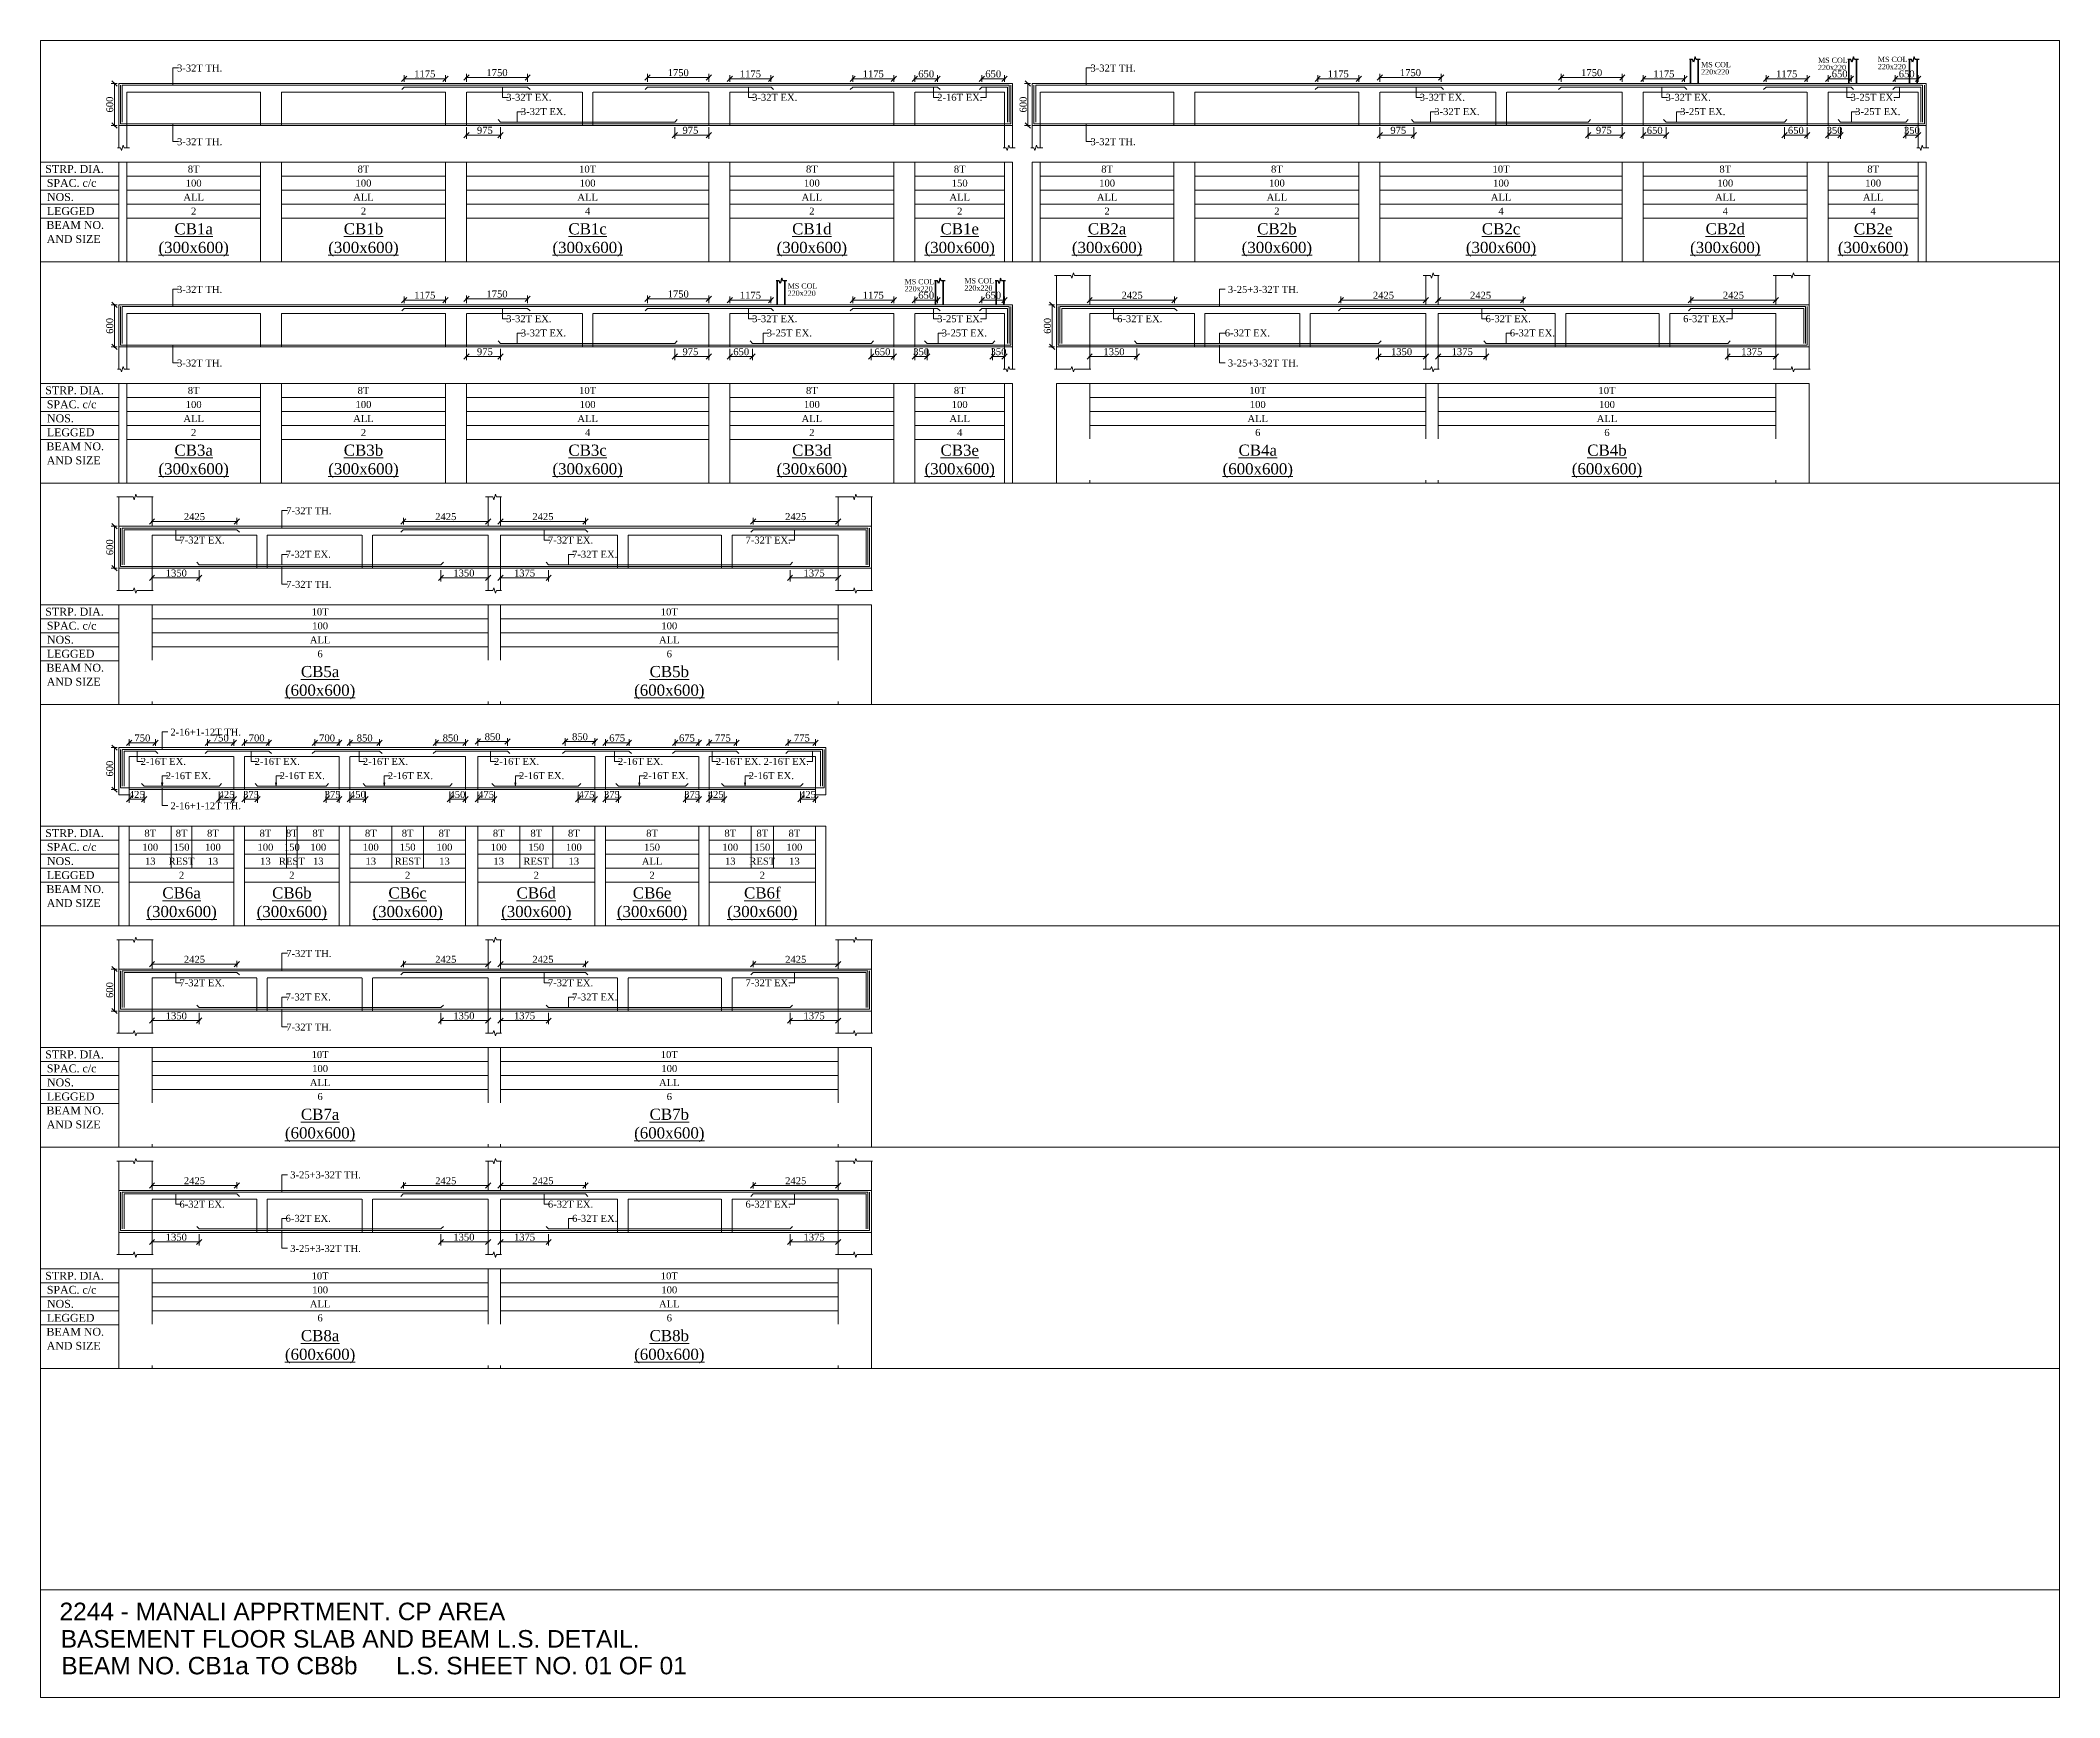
# Model space of a CAD drawing. Header units: inches. Extents: x 11017527 to 11245450, y -2821070 to -2693013.
# Drawn here: x 11187770 to 11245450, y -2772611 to -2725269 of the extents above; entities that cross this region are included whole.
import ezdxf
from ezdxf.enums import TextEntityAlignment as Align

# ---------------------------------------------------------------- set-up
doc = ezdxf.new("R2010")
doc.units = ezdxf.units.IN
doc.header["$LTSCALE"] = 0.5
doc.header["$MEASUREMENT"] = 0
doc.linetypes.add('HIDDEN', pattern=[9.525, 6.35, -3.175])
doc.layers.get('0').update_dxf_attribs({"lineweight": 0})
for name, color, linetype, lineweight in [('S-C4-ABOVE B1 TO TOP', 7, 'Continuous', 30), ('S-CUT OUT LINE', 9, 'Continuous', 9), ('S-DIM L.S.', 4, 'Continuous', 9), ('S-L.S.SECTION', 5, 'Continuous', 9), ('S-L.S.SLAB LINE', 8, 'HIDDEN', 5), ('S-L.S.STEEL', 6, 'Continuous', 15), ('S-SECTION MARK', 7, 'Continuous', 0), ('S-SHEET', 251, 'Continuous', 0), ('S-TEXT', 7, 'Continuous', 0), ('S-TEXT L.S. BEAM NO.', 30, 'Continuous', 5), ('S-TEXT SHEET', 7, 'Continuous', 0), ('S-TEXT. L.S.', 7, 'Continuous', 13)]:
    doc.layers.add(name, color=color, linetype=linetype, lineweight=lineweight)
doc.styles.add('135', font='arial.ttf', dxfattribs={"width": 0.8, "height": 135})
doc.styles.add('ARIAL', font='arial.ttf')
doc.styles.add('SHEET TEXT', font='times.ttf')
doc.styles.get("Standard").update_dxf_attribs({"font": 'times.ttf'})
doc.styles.add('TEXT', font='times.ttf')
doc.dimstyles.new('75', dxfattribs={"dimtxt": 135, "dimasz": 90, "dimexe": 0.1, "dimexo": 0.03, "dimgap": 0.09, "dimtad": 1, "dimdec": 0, "dimzin": 0, "dimdsep": 46, "dimtxsty": '135', "dimblk": 'ARCHTICK', "dimcen": 0.09, "dimclrd": 256, "dimclre": 256, "dimclrt": 256, "dimadec": 0, "dimazin": 0, "dimtfac": 1, "dimtdec": 0, "dimtofl": 0, "dimtmove": 1, "dimatfit": 3, "dimldrblk": 'DOTSMALL', "dimfxl": 1, "dimtolj": 1, "dimtzin": 0, "dimlwd": -1, "dimlwe": -1, "dimarcsym": 0})
doc.dimstyles.new('SETU_1', dxfattribs={"dimtxt": 200, "dimasz": 150, "dimexe": 100, "dimexo": 50, "dimgap": 35, "dimtad": 1, "dimdec": 0, "dimzin": 0, "dimdsep": 46, "dimtxsty": 'Standard', "dimblk": 'OBLIQUE', "dimcen": 150, "dimdle": 25, "dimclrd": 4, "dimclre": 7, "dimclrt": 256, "dimadec": 0, "dimazin": 0, "dimtfac": 1, "dimtdec": 0, "dimtofl": 0, "dimtmove": 1, "dimatfit": 3, "dimfxl": 1, "dimtolj": 1, "dimtzin": 0, "dimlwd": -1, "dimlwe": 5, "dimarcsym": 1})

msp = doc.modelspace()

# ---------------------------------------------------------------- texts
at = {"layer": 'S-C4-ABOVE B1 TO TOP', "color": 6, "linetype": 'ByBlock', "style": 'SHEET TEXT'}
for s, p in [('MS COL', (11235209.762, -2726035.194, -0.027)), ('MS COL', (11238548.925, -2725910.946, -0.027)), ('MS COL', (11240257.334, -2725887.649, -0.027)), ('220x220', (11240257.334, -2726094.725, -0.027)), ('220x220', (11235209.762, -2726242.27, -0.027)), ('220x220', (11238548.925, -2726118.022, -0.027)), ('MS COL', (11209117.375, -2732358.954, -0.012)), ('MS COL', (11212456.537, -2732234.706, -0.012)), ('220x220', (11212456.537, -2732441.783, -0.012)), ('MS COL', (11214164.946, -2732211.41, -0.012)), ('220x220', (11214164.946, -2732418.486, -0.012)), ('220x220', (11209117.375, -2732566.03, -0.012))]:
    msp.add_text(s, height=150, dxfattribs=at).set_placement(p)
at = {"layer": 'S-TEXT', "style": 'TEXT'}
for s, p in [('STRP. DIA.', (11188745.245, -2729054.784, 0.001)), ('SPAC. c/c', (11188662.107, -2729454.784, 0.001)), ('NOS.', (11188341.559, -2729854.784, 0.001)), ('BEAM NO.', (11188765.44, -2730654.784, 0.001)), ('LEGGED', (11188634.205, -2730254.784, 0.001)), ('AND SIZE', (11188720.234, -2731054.784, 0.001)), ('STRP. DIA.', (11188745.245, -2735378.545)), ('SPAC. c/c', (11188662.107, -2735778.545)), ('NOS.', (11188341.559, -2736178.545)), ('BEAM NO.', (11188765.44, -2736978.545)), ('LEGGED', (11188634.205, -2736578.545)), ('AND SIZE', (11188720.234, -2737378.545)), ('STRP. DIA.', (11188745.245, -2741702.306)), ('SPAC. c/c', (11188662.107, -2742102.306)), ('LEGGED', (11188634.205, -2742902.306)), ('NOS.', (11188341.559, -2742502.306)), ('BEAM NO.', (11188765.44, -2743302.306)), ('AND SIZE', (11188720.234, -2743702.306)), ('STRP. DIA.', (11188745.245, -2748026.066)), ('SPAC. c/c', (11188662.107, -2748426.066)), ('LEGGED', (11188634.205, -2749226.066)), ('NOS.', (11188341.559, -2748826.066)), ('BEAM NO.', (11188765.44, -2749626.066)), ('AND SIZE', (11188720.234, -2750026.066)), ('STRP. DIA.', (11188745.245, -2754349.826, 0.003)), ('SPAC. c/c', (11188662.107, -2754749.826, 0.003)), ('LEGGED', (11188634.205, -2755549.826, 0.003)), ('NOS.', (11188341.559, -2755149.826, 0.003)), ('BEAM NO.', (11188765.44, -2755949.826, 0.003)), ('AND SIZE', (11188720.234, -2756349.826, 0.003)), ('STRP. DIA.', (11188745.245, -2760673.586, 0.004)), ('SPAC. c/c', (11188662.107, -2761073.586, 0.004)), ('LEGGED', (11188634.205, -2761873.586, 0.004)), ('NOS.', (11188341.559, -2761473.586, 0.004)), ('BEAM NO.', (11188765.44, -2762273.586, 0.004)), ('AND SIZE', (11188720.234, -2762673.586, 0.004))]:
    msp.add_text(s, height=225, dxfattribs=at).set_placement(p, align=Align.CENTER)
at = {"layer": 'S-TEXT', "char_height": 200, "attachment_point": 5, "style": 'TEXT'}
for s, insert, width in [('\\pxt9.000002;100', (11192148.703, -2729346.698, -0.005), 1420.33685), ('8T', (11192148.703, -2728946.713, 0), 1420.33685), ('\\pxt9.000002;100', (11196998.871, -2729346.698, -0.005), 2280), ('8T', (11196998.871, -2728946.713, 0), 2280), ('10T', (11203402.162, -2728946.713, 0), 4526.58035), ('\\pxt9.000002;100', (11203402.162, -2729346.698, -0.005), 4526.58035), ('\\pxt9.000002;100', (11209807.162, -2729346.65, -0.016), 2283.41965), ('8T', (11209807.162, -2728946.713, -0.011), 2283.41965), ('\\pxt9.000002;150', (11214031.08, -2729346.698, -0.015), 2564.41704), ('8T', (11214031.08, -2728946.713, -0.008), 2564.41704), ('\\pxt9.000002;100', (11218241.09, -2729346.698, -0.022), 1420.33685), ('8T', (11218241.09, -2728946.713, -0.017), 1420.33685), ('\\pxt9.000002;100', (11223091.259, -2729346.698, -0.023), 2280), ('8T', (11223091.259, -2728946.713, -0.017), 2280), ('10T', (11229494.549, -2728946.713, -0.017), 4526.58035), ('\\pxt9.000002;100', (11229494.549, -2729346.698, -0.023), 4526.58035), ('\\pxt9.000002;100', (11235899.549, -2729346.65, -0.033), 2283.41965), ('8T', (11235899.549, -2728946.713, -0.028), 2283.41965), ('\\pxt9.000002;100', (11240123.467, -2729346.698, -0.032), 2564.41704), ('8T', (11240123.467, -2728946.713, -0.025), 2564.41704), ('ALL', (11192148.703, -2729746.698, -0.005), 1420.33685), ('ALL', (11196998.871, -2729746.698, -0.005), 2280), ('ALL', (11203402.162, -2729746.698, -0.005), 4526.58035), ('ALL', (11209807.162, -2729746.709, -0.008), 2283.41965), ('ALL', (11214031.08, -2729746.713, -0.006), 2564.41704), ('ALL', (11218241.09, -2729746.698, -0.022), 1420.33685), ('ALL', (11223091.259, -2729746.698, -0.023), 2280), ('ALL', (11229494.549, -2729746.698, -0.023), 4526.58035), ('ALL', (11235899.549, -2729746.709, -0.025), 2283.41965), ('ALL', (11240123.467, -2729746.713, -0.023), 2564.41704), ('2', (11192148.703, -2730146.713, -0.008), 3820.33685), ('2', (11196998.871, -2730146.702, -0.006), 4680), ('4', (11203402.162, -2730146.713, -0.007), 6926.58035), ('2', (11209807.162, -2730146.665, -0.018), 4683.41965), ('2', (11214031.081, -2730146.713, -0.016), 2564.41966), ('2', (11218241.09, -2730146.713, -0.025), 3820.33685), ('2', (11223091.259, -2730146.702, -0.023), 4680), ('4', (11229494.549, -2730146.713, -0.024), 6926.58035), ('4', (11235899.549, -2730146.665, -0.035), 4683.41965), ('4', (11240123.469, -2730146.713, -0.033), 2564.41966), ('8T', (11192148.703, -2735270.474, -0.001), 1420.33685), ('8T', (11196998.871, -2735270.474, -0.002), 2280), ('10T', (11203402.162, -2735270.474, -0.002), 4526.58035), ('8T', (11209807.162, -2735270.474, -0.012), 2283.41965), ('8T', (11214031.08, -2735270.474, -0.009), 2564.41704), ('10T', (11222545.288, -2735270.526, 0.004), 7204), ('10T', (11232520.288, -2735270.526, 0.009), 7246), ('\\pxt9.000002;100', (11192148.703, -2735670.459, -0.007), 1420.33685), ('\\pxt9.000002;100', (11196998.871, -2735670.459, -0.007), 2280), ('\\pxt9.000002;100', (11203402.162, -2735670.459, -0.007), 4526.58035), ('\\pxt9.000002;100', (11209807.162, -2735670.411, -0.017), 2283.41965), ('\\pxt9.000002;100', (11214031.08, -2735670.459, -0.016), 2564.41704), ('\\pxt9.000002;100', (11222545.288, -2735670.459, 0.012), 7204), ('\\pxt9.000002;100', (11232520.288, -2735670.459, 0.014), 7246), ('ALL', (11192148.703, -2736070.459, -0.007), 1420.33685), ('ALL', (11196998.871, -2736070.459, -0.007), 2280), ('ALL', (11203402.162, -2736070.459, -0.007), 4526.58035), ('ALL', (11209807.162, -2736070.47, -0.009), 2283.41965), ('ALL', (11214031.08, -2736070.474, -0.007), 2564.41704), ('ALL', (11222545.288, -2736070.474, 0.012), 7204), ('ALL', (11232520.288, -2736070.474, 0.014), 7246), ('2', (11192148.703, -2736470.474, -0.01), 3820.33685), ('2', (11196998.871, -2736470.462, -0.008), 4680), ('4', (11203402.162, -2736470.474, -0.009), 6926.58035), ('2', (11209807.162, -2736470.425, -0.019), 4683.41965), ('4', (11214031.081, -2736470.474, -0.018), 2564.41966), ('10T', (11195760.535, -2741594.287, 0.021), 7204), ('10T', (11205735.535, -2741594.287, 0.026), 7246), ('\\pxt9.000002;100', (11195760.535, -2741994.219, 0.029), 7204), ('\\pxt9.000002;100', (11205735.535, -2741994.219, 0.031), 7246), ('ALL', (11195760.535, -2742394.234, 0.03), 7204), ('ALL', (11205735.535, -2742394.234, 0.031), 7246), ('8T', (11190908.535, -2747918.009, -0.009), 1200), ('8T', (11191803.38, -2747917.994, -0.001), 589.69015), ('8T', (11192698.225, -2747918.057, 0.001), 1200), ('8T', (11194198.225, -2747918.009, -0.009), 1200), ('8T', (11194953.38, -2747917.994, -0.003), 310.31077), ('8T', (11195708.536, -2747918.009, -0.009), 1200), ('8T', (11197208.536, -2747918.009, -0.009), 1200), ('8T', (11198260.535, -2747917.994, -0.004), 903.99908), ('8T', (11199312.535, -2747918.009, -0.001), 1200), ('8T', (11200862.535, -2747917.961, -0.01), 1200), ('8T', (11201935.534, -2747917.946, -0.011), 945.99907), ('8T', (11203008.534, -2747918.009, 0.005), 1200), ('8T', (11205242.689, -2747918.018, 0.003), 2668.31078), ('8T', (11207476.844, -2747918.057, -0.009), 1200), ('8T', (11208392.69, -2747918.043, -0.001), 631.69014), ('8T', (11209308.535, -2747918.057, 0.008), 1200), ('\\pt2025;100', (11190908.535, -2748318.009, -0.016), 1200), ('\\pxt9.000002;150', (11191803.38, -2748317.98, -0.007), 589.69015), ('\\pt2025;100', (11192698.225, -2748318.057, -0.006), 1200), ('\\pt2025;100', (11194198.225, -2748318.009, -0.016), 1200), ('\\pxt9.000002;150', (11194953.38, -2748317.98, -0.005), 310.31077), ('\\pt2025;100', (11195708.536, -2748318.009, -0.016), 1200), ('\\pt2025;100', (11197208.536, -2748318.009, -0.016), 1200), ('\\pxt9.000002;150', (11198260.535, -2748317.979, 0), 903.99908), ('\\pt2025;100', (11199312.535, -2748318.009, -0.008), 1200), ('\\pt2025;100', (11200862.535, -2748317.961, -0.018), 1200), ('\\pxt9.000002;150', (11201935.534, -2748317.931, -0.008), 945.99907), ('\\pt2025;100', (11203008.534, -2748318.009, -0.003), 1200), ('\\pxt9.000002;150', (11205242.689, -2748317.98, -0.001), 2668.31078), ('\\pt2025;100', (11207476.844, -2748318.057, -0.016), 1200), ('\\pxt9.000002;150', (11208392.69, -2748318.028, -0.007), 631.69014), ('\\pt2025;100', (11209308.535, -2748318.057, 0.001), 1200), ('13', (11190908.535, -2748718.009, -0.017), 1200), ('REST', (11191803.38, -2748717.98, -0.007), 589.69015), ('2', (11191803.38, -2749117.994, -0.009), 2989.69015), ('13', (11192698.225, -2748718.057, -0.007), 1200), ('13', (11194198.225, -2748718.009, -0.017), 1200), ('REST', (11194953.38, -2748717.98, -0.006), 310.31077), ('2', (11194953.38, -2749117.994, -0.003), 2710.31077), ('13', (11195708.536, -2748718.009, -0.017), 1200), ('13', (11197208.536, -2748718.009, -0.017), 1200), ('REST', (11198260.535, -2748717.979, 0), 903.99908), ('2', (11198260.535, -2749117.983, 0), 3303.99908), ('13', (11199312.535, -2748718.009, -0.008), 1200), ('13', (11200862.535, -2748717.961, -0.018), 1200), ('REST', (11201935.534, -2748717.931, -0.008), 945.99907), ('2', (11201935.534, -2749117.946, 0), 3345.99907), ('13', (11203008.534, -2748718.009, -0.003), 1200), ('ALL', (11205242.689, -2748717.994, 0.008), 2668.31078), ('2', (11205242.689, -2749118.033, 0.007), 2668.31078), ('13', (11207476.844, -2748718.057, -0.017), 1200), ('REST', (11208392.69, -2748718.028, -0.007), 631.69014), ('2', (11208392.69, -2749118.043, -0.005), 3031.69014), ('13', (11209308.535, -2748718.057, 0), 1200), ('10T', (11195760.535, -2754241.807, 0.024), 7204), ('{\\fTimes New Roman|b0|i0|c0|p18;10T}', (11205735.535, -2754241.807, 0.029), 7246), ('\\pxt9.000002;100', (11195760.535, -2754641.739, 0.032), 7204), ('\\pxt9.000002;100', (11205735.535, -2754641.739, 0.034), 7246), ('ALL', (11195760.535, -2755041.754, 0.033), 7204), ('ALL', (11205735.535, -2755041.754, 0.034), 7246), ('10T', (11195760.535, -2760565.567, 0.025), 7204), ('10T', (11205735.535, -2760565.567, 0.031), 7246), ('\\pxt9.000002;100', (11195760.535, -2760965.499, 0.034), 7204), ('\\pxt9.000002;100', (11205735.535, -2760965.499, 0.035), 7246), ('ALL', (11195760.535, -2761365.514, 0.034), 7204), ('ALL', (11205735.535, -2761365.514, 0.035), 7246)]:
    msp.add_mtext(s, dxfattribs=dict(at, insert=insert, width=width))
at = {"layer": 'S-TEXT L.S. BEAM NO.', "linetype": 'ByBlock', "char_height": 319.2745, "attachment_point": 5, "style": 'TEXT'}
for s, insert, width in [('{\\LCB1a\\P(300x600)}', (11192148.703, -2730969.606, -0.006), 3820.33685), ('{\\LCB1b\\P(300x600)}', (11196998.871, -2730969.606, -0.006), 4680), ('{\\LCB1c\\P(300x600)}', (11203402.162, -2730969.606, -0.012), 6926.58035), ('{\\LCB1d\\P(300x600)}', (11209807.162, -2730969.621, -0.017), 4683.41965), ('{\\LCB1e\\P(300x600)}', (11214031.08, -2730969.606, -0.013), 2564.41704), ('{\\LCB2a\\P(300x600)}', (11218241.09, -2730969.606, -0.023), 3820.33685), ('{\\LCB2b\\P(300x600)}', (11223091.259, -2730969.606, -0.023), 4680), ('{\\LCB2c\\P(300x600)}', (11229494.549, -2730969.606, -0.029), 6926.58035), ('{\\LCB2d\\P(300x600)}', (11235899.549, -2730969.621, -0.034), 4683.41965), ('{\\LCB2e\\P(300x600)}', (11240123.467, -2730969.606, -0.03), 2564.41704), ('{\\LCB3a\\P(300x600)}', (11192148.703, -2737293.367, -0.007), 3820.33685), ('{\\LCB3b\\P(300x600)}', (11196998.871, -2737293.367, -0.008), 4680), ('{\\LCB3c\\P(300x600)}', (11203402.162, -2737293.367, -0.014), 6926.58035), ('{\\LCB3d\\P(300x600)}', (11209807.162, -2737293.382, -0.018), 4683.41965), ('{\\LCB3e\\P(300x600)}', (11214031.08, -2737293.367, -0.014), 2564.41704), ('{\\LCB6a\\P(300x600)}', (11191803.38, -2749940.888, 0.001), 2989.69015), ('{\\LCB6b\\P(300x600)}', (11194953.38, -2749940.888, -0.002), 2710.31077), ('{\\LCB6c\\P(300x600)}', (11198260.535, -2749940.877, 0.001), 3303.99908), ('{\\LCB6d\\P(300x600)}', (11201935.534, -2749940.84, 0.002), 3345.99907), ('{\\LCB6e\\P(300x600)}', (11205242.689, -2749940.888, 0.001), 2668.31078), ('{\\LCB6f\\P(300x600)}', (11208392.69, -2749940.936, -0.004), 3031.69014)]:
    msp.add_mtext(s, dxfattribs=dict(at, insert=insert, width=width))
at = {"layer": 'S-TEXT SHEET', "color": 7, "style": 'ARIAL', "width": 1}
for s, p in [('2244 - MANALI APPRTMENT. CP AREA', (11188316.593, -2770149.027, 0.001)), ('BASEMENT FLOOR SLAB AND BEAM L.S. DETAIL.', (11188351.359, -2770931.274, 0.001)), ('BEAM NO. CB1a TO CB8b', (11188368.743, -2771696.139, 0.001)), ('L.S. SHEET NO. 01 OF 01', (11197927.809, -2771696.139, 0.001))]:
    msp.add_text(s, height=500, dxfattribs=at).set_placement(p, align=Align.MIDDLE_LEFT)
at = {"layer": 'S-TEXT. L.S.', "style": 'TEXT'}
for s, p in [('3-32T TH.', (11192318.579, -2726158.533, -0.039)), ('3-32T TH.', (11218410.966, -2726158.533, -0.056)), ('3-32T EX.', (11201723.342, -2726995.147, -0.043)), ('3-32T EX.', (11208746.522, -2726995.147, -0.043)), ('2-16T EX.', (11214033.209, -2726995.147, -0.043)), ('3-32T EX.', (11227815.729, -2726995.147, -0.06)), ('3-32T EX.', (11234838.91, -2726995.147, -0.06)), ('3-25T EX.', (11240125.596, -2726995.147, -0.06)), ('3-32T EX.', (11202140.672, -2727402.231, -0.039)), ('3-32T EX.', (11228233.059, -2727402.231, -0.056)), ('3-25T EX.', (11235256.24, -2727402.231, -0.056)), ('3-25T EX.', (11240255.582, -2727402.231, -0.056)), ('3-32T TH.', (11192318.579, -2728262.572, -0.039)), ('3-32T TH.', (11218410.966, -2728262.572, -0.056)), ('3-32T TH.', (11192318.579, -2732482.294, -0.04)), ('3-32T EX.', (11201723.342, -2733318.908, -0.044)), ('3-32T EX.', (11208746.522, -2733318.908, -0.044)), ('3-25T EX.', (11214033.209, -2733318.908, -0.044)), ('6-32T EX.', (11219173.246, -2733319.014, -0.095)), ('6-32T EX.', (11229697.871, -2733319.014, -0.095)), ('6-32T EX.', (11235342.706, -2733319.014, -0.095)), ('3-32T EX.', (11202140.672, -2733725.991, -0.04)), ('3-25T EX.', (11209163.852, -2733725.991, -0.04)), ('3-25T EX.', (11214163.195, -2733725.991, -0.04)), ('6-32T EX.', (11222248.005, -2733724.736, -0.094)), ('6-32T EX.', (11230389.411, -2733724.736, -0.091)), ('3-32T TH.', (11192318.579, -2734586.333, -0.04)), ('7-32T TH.', (11195437.719, -2738806.161, -0.073)), ('7-32T EX.', (11192388.493, -2739642.775, -0.078)), ('7-32T EX.', (11202913.117, -2739642.775, -0.078)), ('7-32T EX.', (11208557.952, -2739642.775, -0.078)), ('7-32T EX.', (11195419.587, -2740048.497, -0.073)), ('7-32T EX.', (11203604.657, -2740048.497, -0.073)), ('7-32T TH.', (11195437.719, -2740908.838, -0.073)), ('2-16T EX.', (11191281.218, -2745966.428, -0.044)), ('2-16T EX.', (11194536.015, -2745966.428, -0.044)), ('2-16T EX.', (11197627.254, -2745966.428, -0.044)), ('2-16T EX.', (11201372.723, -2745966.428, -0.044)), ('2-16T EX.', (11204914.763, -2745966.428, -0.044)), ('2-16T EX.', (11207710.699, -2745966.428, -0.044)), ('2-16T EX.', (11209074.676, -2745966.428, -0.044)), ('2-16T EX.', (11191995.91, -2746373.512, -0.04)), ('2-16T EX.', (11195250.706, -2746373.512, -0.04)), ('2-16T EX.', (11198341.945, -2746373.512, -0.04)), ('2-16T EX.', (11202087.415, -2746373.512, -0.04)), ('2-16T EX.', (11205629.455, -2746373.512, -0.04)), ('2-16T EX.', (11208648.729, -2746373.512, -0.04)), ('7-32T TH.', (11195437.719, -2751453.681, -0.071)), ('7-32T EX.', (11192388.493, -2752290.295, -0.075)), ('7-32T EX.', (11202913.117, -2752290.295, -0.075)), ('7-32T EX.', (11208557.952, -2752290.295, -0.075)), ('7-32T EX.', (11195419.587, -2752696.017, -0.071)), ('7-32T EX.', (11203604.657, -2752696.017, -0.071)), ('7-32T TH.', (11195437.719, -2753556.358, -0.071)), ('6-32T EX.', (11192388.493, -2758614.055, -0.073)), ('6-32T EX.', (11195419.587, -2759019.777, -0.069)), ('6-32T EX.', (11202913.117, -2758614.055, -0.073)), ('6-32T EX.', (11203604.657, -2759019.777, -0.069)), ('6-32T EX.', (11208557.952, -2758614.055, -0.073))]:
    msp.add_text(s, height=200, dxfattribs=at).set_placement(p, align=Align.CENTER)
for s, p in [('3-25+3-32T TH.', (11221691.973, -2732482.4, -0.091)), ('3-25+3-32T TH.', (11221691.973, -2734585.077, -0.091)), ('2-16+1-12T TH.', (11191483.542, -2745129.815, -0.04)), ('2-16+1-12T TH.', (11191483.542, -2747233.853, -0.04)), ('3-25+3-32T TH.', (11194907.219, -2757777.441, -0.069)), ('3-25+3-32T TH.', (11194907.219, -2759880.118, -0.069))]:
    msp.add_text(s, height=200, dxfattribs=at).set_placement(p)

# ---------------------------------------------------------------- blocks, each defined once
blk = doc.blocks.new('_Oblique')
at = {"color": 0, "linetype": 'ByBlock', "lineweight": -2}
blk.add_line((-0.5, -0.5), (0.5, 0.5), dxfattribs=at)
blk = doc.blocks.new('*D212')
at = {"layer": 'S-DIM L.S.', "color": 7, "transparency": 16777216}
blk.add_line((11215338, -2726364), (11214638, -2726364), dxfattribs=at)
at = {"layer": 'S-DIM L.S.', "color": 7, "lineweight": 5, "transparency": 16777216}
for p, q in [((11214663, -2726452), (11214663, -2726264)), ((11215313, -2726452), (11215313, -2726264))]:
    blk.add_line(p, q, dxfattribs=at)
at = {"layer": 'S-DIM L.S.', "color": 7, "transparency": 16777216, "xscale": 150, "yscale": 150, "zscale": 150, "rotation": 180}
blk.add_blockref('_Oblique', (11214663, -2726364), dxfattribs=at)
at = {"layer": 'S-DIM L.S.', "color": 7, "transparency": 16777216, "xscale": 150, "yscale": 150, "zscale": 150}
blk.add_blockref('_Oblique', (11215313, -2726364), dxfattribs=at)
at = {"layer": 'S-DIM L.S.', "transparency": 16777216, "insert": (11214988, -2726227), "char_height": 200, "attachment_point": 5, "style": 'TEXT'}
blk.add_mtext('\\A1;650', dxfattribs=at)
blk = doc.blocks.new('*D213')
at = {"layer": 'S-DIM L.S.', "color": 7, "lineweight": 5, "transparency": 16777216}
for p, q in [((11189959, -2726502), (11189788, -2726502)), ((11189959, -2727702), (11189788, -2727702))]:
    blk.add_line(p, q, dxfattribs=at)
at = {"layer": 'S-DIM L.S.', "color": 6, "transparency": 16777216}
blk.add_line((11189888, -2727727), (11189888, -2726477), dxfattribs=at)
at = {"layer": 'S-DIM L.S.', "color": 6, "transparency": 16777216, "xscale": 150, "yscale": 150, "zscale": 150}
for p, rotation in [((11189888, -2726502), 90), ((11189888, -2727702), 270)]:
    blk.add_blockref('_Oblique', p, dxfattribs=dict(at, rotation=rotation))
at = {"layer": 'S-DIM L.S.', "transparency": 16777216, "insert": (11189751, -2727102), "char_height": 200, "attachment_point": 5, "rotation": 90, "style": 'TEXT'}
blk.add_mtext('\\A1;600', dxfattribs=at)
blk = doc.blocks.new('*D214')
at = {"layer": 'S-DIM L.S.', "color": 7, "transparency": 16777216}
blk.add_line((11212724, -2726364), (11213424, -2726364), dxfattribs=at)
at = {"layer": 'S-DIM L.S.', "color": 7, "lineweight": 5, "transparency": 16777216}
for p, q in [((11212749, -2726452), (11212749, -2726264)), ((11213399, -2726452), (11213399, -2726264))]:
    blk.add_line(p, q, dxfattribs=at)
at = {"layer": 'S-DIM L.S.', "color": 7, "transparency": 16777216, "xscale": 150, "yscale": 150, "zscale": 150, "rotation": 180}
blk.add_blockref('_Oblique', (11212749, -2726364), dxfattribs=at)
at = {"layer": 'S-DIM L.S.', "color": 7, "transparency": 16777216, "xscale": 150, "yscale": 150, "zscale": 150}
blk.add_blockref('_Oblique', (11213399, -2726364), dxfattribs=at)
at = {"layer": 'S-DIM L.S.', "transparency": 16777216, "insert": (11213074, -2726227), "char_height": 200, "attachment_point": 5, "style": 'TEXT'}
blk.add_mtext('\\A1;650', dxfattribs=at)
blk = doc.blocks.new('*D215')
at = {"layer": 'S-DIM L.S.', "color": 7, "transparency": 16777216}
blk.add_line((11212174, -2726364), (11210949, -2726364), dxfattribs=at)
at = {"layer": 'S-DIM L.S.', "color": 7, "lineweight": 5, "transparency": 16777216}
for p, q in [((11210974, -2726452), (11210974, -2726264)), ((11212149, -2726452), (11212149, -2726264))]:
    blk.add_line(p, q, dxfattribs=at)
at = {"layer": 'S-DIM L.S.', "color": 7, "transparency": 16777216, "xscale": 150, "yscale": 150, "zscale": 150, "rotation": 180}
blk.add_blockref('_Oblique', (11210974, -2726364), dxfattribs=at)
at = {"layer": 'S-DIM L.S.', "color": 7, "transparency": 16777216, "xscale": 150, "yscale": 150, "zscale": 150}
blk.add_blockref('_Oblique', (11212149, -2726364), dxfattribs=at)
at = {"layer": 'S-DIM L.S.', "transparency": 16777216, "insert": (11211561, -2726227), "char_height": 200, "attachment_point": 5, "style": 'TEXT'}
blk.add_mtext('\\A1;1175', dxfattribs=at)
blk = doc.blocks.new('_ArchTick')
at = {"color": 0, "linetype": 'ByBlock', "const_width": 0.15}
blk.add_lwpolyline([(-0.5, -0.5), (0.5, 0.5)], dxfattribs=at)
blk = doc.blocks.new('*D216')
at = {"layer": 'S-DIM L.S.', "color": 7, "transparency": 16777216}
blk.add_line((11207440, -2726364), (11208665, -2726364), dxfattribs=at)
at = {"layer": 'S-DIM L.S.', "color": 7, "lineweight": 5, "transparency": 16777216}
for p, q in [((11207465, -2726452), (11207465, -2726264)), ((11208640, -2726452), (11208640, -2726264))]:
    blk.add_line(p, q, dxfattribs=at)
at = {"layer": 'S-DIM L.S.', "color": 7, "transparency": 16777216, "xscale": 150, "yscale": 150, "zscale": 150, "rotation": 180}
blk.add_blockref('_Oblique', (11207465, -2726364), dxfattribs=at)
at = {"layer": 'S-DIM L.S.', "color": 7, "transparency": 16777216, "xscale": 150, "yscale": 150, "zscale": 150}
blk.add_blockref('_Oblique', (11208640, -2726364), dxfattribs=at)
at = {"layer": 'S-DIM L.S.', "transparency": 16777216, "insert": (11208053, -2726227), "char_height": 200, "attachment_point": 5, "style": 'TEXT'}
blk.add_mtext('\\A1;1175', dxfattribs=at)
blk = doc.blocks.new('*D217')
at = {"layer": 'S-DIM L.S.', "color": 7, "transparency": 16777216}
blk.add_line((11206890, -2727977), (11205865, -2727977), dxfattribs=at)
at = {"layer": 'S-DIM L.S.', "color": 7, "lineweight": 5, "transparency": 16777216}
for p, q in [((11205890, -2727752), (11205890, -2728077)), ((11206865, -2727752), (11206865, -2728077))]:
    blk.add_line(p, q, dxfattribs=at)
at = {"layer": 'S-DIM L.S.', "color": 7, "transparency": 16777216, "xscale": 150, "yscale": 150, "zscale": 150, "rotation": 180}
blk.add_blockref('_Oblique', (11205890, -2727977), dxfattribs=at)
at = {"layer": 'S-DIM L.S.', "color": 7, "transparency": 16777216, "xscale": 150, "yscale": 150, "zscale": 150}
blk.add_blockref('_Oblique', (11206865, -2727977), dxfattribs=at)
at = {"layer": 'S-DIM L.S.', "transparency": 16777216, "insert": (11206338, -2727839), "char_height": 200, "attachment_point": 5, "style": 'TEXT'}
blk.add_mtext('\\A1;975', dxfattribs=at)
blk = doc.blocks.new('*D218')
at = {"layer": 'S-DIM L.S.', "color": 7, "transparency": 16777216}
blk.add_line((11205090, -2726329), (11206890, -2726329), dxfattribs=at)
at = {"layer": 'S-DIM L.S.', "color": 7, "lineweight": 5, "transparency": 16777216}
for p, q in [((11205115, -2726452), (11205115, -2726229)), ((11206865, -2726452), (11206865, -2726229))]:
    blk.add_line(p, q, dxfattribs=at)
at = {"layer": 'S-DIM L.S.', "color": 7, "transparency": 16777216, "xscale": 150, "yscale": 150, "zscale": 150, "rotation": 180}
blk.add_blockref('_Oblique', (11205115, -2726329), dxfattribs=at)
at = {"layer": 'S-DIM L.S.', "color": 7, "transparency": 16777216, "xscale": 150, "yscale": 150, "zscale": 150}
blk.add_blockref('_Oblique', (11206865, -2726329), dxfattribs=at)
at = {"layer": 'S-DIM L.S.', "transparency": 16777216, "insert": (11205990, -2726192), "char_height": 200, "attachment_point": 5, "style": 'TEXT'}
blk.add_mtext('\\A1;1750', dxfattribs=at)
blk = doc.blocks.new('*D219')
at = {"layer": 'S-DIM L.S.', "color": 7, "transparency": 16777216}
blk.add_line((11199364, -2726364), (11198139, -2726364), dxfattribs=at)
at = {"layer": 'S-DIM L.S.', "color": 7, "lineweight": 5, "transparency": 16777216}
for p, q in [((11198164, -2726452), (11198164, -2726264)), ((11199339, -2726452), (11199339, -2726264))]:
    blk.add_line(p, q, dxfattribs=at)
at = {"layer": 'S-DIM L.S.', "color": 7, "transparency": 16777216, "xscale": 150, "yscale": 150, "zscale": 150, "rotation": 180}
blk.add_blockref('_Oblique', (11198164, -2726364), dxfattribs=at)
at = {"layer": 'S-DIM L.S.', "color": 7, "transparency": 16777216, "xscale": 150, "yscale": 150, "zscale": 150}
blk.add_blockref('_Oblique', (11199339, -2726364), dxfattribs=at)
at = {"layer": 'S-DIM L.S.', "transparency": 16777216, "insert": (11198751, -2726227), "char_height": 200, "attachment_point": 5, "style": 'TEXT'}
blk.add_mtext('\\A1;1175', dxfattribs=at)
blk = doc.blocks.new('*D220')
at = {"layer": 'S-DIM L.S.', "color": 7, "transparency": 16777216}
blk.add_line((11199914, -2727977), (11200939, -2727977), dxfattribs=at)
at = {"layer": 'S-DIM L.S.', "color": 7, "lineweight": 5, "transparency": 16777216}
for p, q in [((11199939, -2727752), (11199939, -2728077)), ((11200914, -2727752), (11200914, -2728077))]:
    blk.add_line(p, q, dxfattribs=at)
at = {"layer": 'S-DIM L.S.', "color": 7, "transparency": 16777216, "xscale": 150, "yscale": 150, "zscale": 150, "rotation": 180}
blk.add_blockref('_Oblique', (11199939, -2727977), dxfattribs=at)
at = {"layer": 'S-DIM L.S.', "color": 7, "transparency": 16777216, "xscale": 150, "yscale": 150, "zscale": 150}
blk.add_blockref('_Oblique', (11200914, -2727977), dxfattribs=at)
at = {"layer": 'S-DIM L.S.', "transparency": 16777216, "insert": (11200466, -2727839), "char_height": 200, "attachment_point": 5, "style": 'TEXT'}
blk.add_mtext('\\A1;975', dxfattribs=at)
blk = doc.blocks.new('*D221')
at = {"layer": 'S-DIM L.S.', "color": 7, "transparency": 16777216}
blk.add_line((11201714, -2726329), (11199914, -2726329), dxfattribs=at)
at = {"layer": 'S-DIM L.S.', "color": 7, "lineweight": 5, "transparency": 16777216}
for p, q in [((11199939, -2726452), (11199939, -2726229)), ((11201689, -2726452), (11201689, -2726229))]:
    blk.add_line(p, q, dxfattribs=at)
at = {"layer": 'S-DIM L.S.', "color": 7, "transparency": 16777216, "xscale": 150, "yscale": 150, "zscale": 150}
for p, rotation in [((11199939, -2726329), 179.9999996677906), ((11201689, -2726329), 359.9999996677906)]:
    blk.add_blockref('_Oblique', p, dxfattribs=dict(at, rotation=rotation))
at = {"layer": 'S-DIM L.S.', "transparency": 16777216, "insert": (11200814, -2726192), "char_height": 200, "attachment_point": 5, "rotation": 360, "style": 'TEXT'}
blk.add_mtext('\\A1;1750', dxfattribs=at)
blk = doc.blocks.new('*D229')
at = {"layer": 'S-DIM L.S.', "color": 7, "transparency": 16777216}
blk.add_line((11241431, -2726364), (11240731, -2726364), dxfattribs=at)
at = {"layer": 'S-DIM L.S.', "color": 7, "lineweight": 5, "transparency": 16777216}
for p, q in [((11240756, -2726452), (11240756, -2726264)), ((11241406, -2726452), (11241406, -2726264))]:
    blk.add_line(p, q, dxfattribs=at)
at = {"layer": 'S-DIM L.S.', "color": 7, "transparency": 16777216, "xscale": 150, "yscale": 150, "zscale": 150, "rotation": 180}
blk.add_blockref('_Oblique', (11240756, -2726364), dxfattribs=at)
at = {"layer": 'S-DIM L.S.', "color": 7, "transparency": 16777216, "xscale": 150, "yscale": 150, "zscale": 150}
blk.add_blockref('_Oblique', (11241406, -2726364), dxfattribs=at)
at = {"layer": 'S-DIM L.S.', "transparency": 16777216, "insert": (11241081, -2726227), "char_height": 200, "attachment_point": 5, "style": 'TEXT'}
blk.add_mtext('\\A1;650', dxfattribs=at)
blk = doc.blocks.new('*D230')
at = {"layer": 'S-DIM L.S.', "color": 7, "transparency": 16777216}
blk.add_line((11241431, -2727976), (11241031, -2727976), dxfattribs=at)
at = {"layer": 'S-DIM L.S.', "color": 7, "lineweight": 5, "transparency": 16777216}
for p, q in [((11241056, -2727752), (11241056, -2728076)), ((11241406, -2727752), (11241406, -2728076))]:
    blk.add_line(p, q, dxfattribs=at)
at = {"layer": 'S-DIM L.S.', "color": 7, "transparency": 16777216, "xscale": 150, "yscale": 150, "zscale": 150, "rotation": 180}
blk.add_blockref('_Oblique', (11241056, -2727976), dxfattribs=at)
at = {"layer": 'S-DIM L.S.', "color": 7, "transparency": 16777216, "xscale": 150, "yscale": 150, "zscale": 150}
blk.add_blockref('_Oblique', (11241406, -2727976), dxfattribs=at)
at = {"layer": 'S-DIM L.S.', "transparency": 16777216, "insert": (11241231, -2727840), "char_height": 200, "attachment_point": 5, "style": 'TEXT'}
blk.add_mtext('\\A1;350', dxfattribs=at)
blk = doc.blocks.new('*D231')
at = {"layer": 'S-DIM L.S.', "color": 7, "lineweight": 5, "transparency": 16777216}
for p, q in [((11216051, -2726502), (11215880, -2726502)), ((11216051, -2727702), (11215880, -2727702))]:
    blk.add_line(p, q, dxfattribs=at)
at = {"layer": 'S-DIM L.S.', "color": 6, "transparency": 16777216}
blk.add_line((11215980, -2727727), (11215980, -2726477), dxfattribs=at)
at = {"layer": 'S-DIM L.S.', "color": 6, "transparency": 16777216, "xscale": 150, "yscale": 150, "zscale": 150}
for p, rotation in [((11215980, -2726502), 90), ((11215980, -2727702), 270)]:
    blk.add_blockref('_Oblique', p, dxfattribs=dict(at, rotation=rotation))
at = {"layer": 'S-DIM L.S.', "transparency": 16777216, "insert": (11215843, -2727102), "char_height": 200, "attachment_point": 5, "rotation": 90, "style": 'TEXT'}
blk.add_mtext('\\A1;600', dxfattribs=at)
blk = doc.blocks.new('*D232')
at = {"layer": 'S-DIM L.S.', "color": 7, "transparency": 16777216}
blk.add_line((11238816, -2726364), (11239516, -2726364), dxfattribs=at)
at = {"layer": 'S-DIM L.S.', "color": 7, "lineweight": 5, "transparency": 16777216}
for p, q in [((11238841, -2726452), (11238841, -2726264)), ((11239491, -2726452), (11239491, -2726264))]:
    blk.add_line(p, q, dxfattribs=at)
at = {"layer": 'S-DIM L.S.', "color": 7, "transparency": 16777216, "xscale": 150, "yscale": 150, "zscale": 150, "rotation": 180}
blk.add_blockref('_Oblique', (11238841, -2726364), dxfattribs=at)
at = {"layer": 'S-DIM L.S.', "color": 7, "transparency": 16777216, "xscale": 150, "yscale": 150, "zscale": 150}
blk.add_blockref('_Oblique', (11239491, -2726364), dxfattribs=at)
at = {"layer": 'S-DIM L.S.', "transparency": 16777216, "insert": (11239166, -2726227), "char_height": 200, "attachment_point": 5, "style": 'TEXT'}
blk.add_mtext('\\A1;650', dxfattribs=at)
blk = doc.blocks.new('*D233')
at = {"layer": 'S-DIM L.S.', "color": 7, "transparency": 16777216}
blk.add_line((11238816, -2727977), (11239216, -2727977), dxfattribs=at)
at = {"layer": 'S-DIM L.S.', "color": 7, "lineweight": 5, "transparency": 16777216}
for p, q in [((11238841, -2727752), (11238841, -2728077)), ((11239191, -2727752), (11239191, -2728077))]:
    blk.add_line(p, q, dxfattribs=at)
at = {"layer": 'S-DIM L.S.', "color": 7, "transparency": 16777216, "xscale": 150, "yscale": 150, "zscale": 150, "rotation": 180}
blk.add_blockref('_Oblique', (11238841, -2727977), dxfattribs=at)
at = {"layer": 'S-DIM L.S.', "color": 7, "transparency": 16777216, "xscale": 150, "yscale": 150, "zscale": 150}
blk.add_blockref('_Oblique', (11239191, -2727977), dxfattribs=at)
at = {"layer": 'S-DIM L.S.', "transparency": 16777216, "insert": (11239023, -2727840), "char_height": 200, "attachment_point": 5, "style": 'TEXT'}
blk.add_mtext('\\A1;350', dxfattribs=at)
blk = doc.blocks.new('*D234')
at = {"layer": 'S-DIM L.S.', "color": 7, "transparency": 16777216}
blk.add_line((11238266, -2726364), (11237041, -2726364), dxfattribs=at)
at = {"layer": 'S-DIM L.S.', "color": 7, "lineweight": 5, "transparency": 16777216}
for p, q in [((11237066, -2726452), (11237066, -2726264)), ((11238241, -2726452), (11238241, -2726264))]:
    blk.add_line(p, q, dxfattribs=at)
at = {"layer": 'S-DIM L.S.', "color": 7, "transparency": 16777216, "xscale": 150, "yscale": 150, "zscale": 150, "rotation": 180}
blk.add_blockref('_Oblique', (11237066, -2726364), dxfattribs=at)
at = {"layer": 'S-DIM L.S.', "color": 7, "transparency": 16777216, "xscale": 150, "yscale": 150, "zscale": 150}
blk.add_blockref('_Oblique', (11238241, -2726364), dxfattribs=at)
at = {"layer": 'S-DIM L.S.', "transparency": 16777216, "insert": (11237654, -2726227), "char_height": 200, "attachment_point": 5, "style": 'TEXT'}
blk.add_mtext('\\A1;1175', dxfattribs=at)
blk = doc.blocks.new('*D235')
at = {"layer": 'S-DIM L.S.', "color": 7, "transparency": 16777216}
blk.add_line((11238266, -2727977), (11237566, -2727977), dxfattribs=at)
at = {"layer": 'S-DIM L.S.', "color": 7, "lineweight": 5, "transparency": 16777216}
for p, q in [((11237591, -2727752), (11237591, -2728077)), ((11238241, -2727752), (11238241, -2728077))]:
    blk.add_line(p, q, dxfattribs=at)
at = {"layer": 'S-DIM L.S.', "color": 7, "transparency": 16777216, "xscale": 150, "yscale": 150, "zscale": 150, "rotation": 180}
blk.add_blockref('_Oblique', (11237591, -2727977), dxfattribs=at)
at = {"layer": 'S-DIM L.S.', "color": 7, "transparency": 16777216, "xscale": 150, "yscale": 150, "zscale": 150}
blk.add_blockref('_Oblique', (11238241, -2727977), dxfattribs=at)
at = {"layer": 'S-DIM L.S.', "transparency": 16777216, "insert": (11237916, -2727840), "char_height": 200, "attachment_point": 5, "style": 'TEXT'}
blk.add_mtext('\\A1;650', dxfattribs=at)
blk = doc.blocks.new('*D222')
at = {"layer": 'S-DIM L.S.', "color": 7, "transparency": 16777216}
blk.add_line((11233533, -2726364), (11234758, -2726364), dxfattribs=at)
at = {"layer": 'S-DIM L.S.', "color": 7, "lineweight": 5, "transparency": 16777216}
for p, q in [((11233558, -2726452), (11233558, -2726264)), ((11234733, -2726452), (11234733, -2726264))]:
    blk.add_line(p, q, dxfattribs=at)
at = {"layer": 'S-DIM L.S.', "color": 7, "transparency": 16777216, "xscale": 150, "yscale": 150, "zscale": 150, "rotation": 180}
blk.add_blockref('_Oblique', (11233558, -2726364), dxfattribs=at)
at = {"layer": 'S-DIM L.S.', "color": 7, "transparency": 16777216, "xscale": 150, "yscale": 150, "zscale": 150}
blk.add_blockref('_Oblique', (11234733, -2726364), dxfattribs=at)
at = {"layer": 'S-DIM L.S.', "transparency": 16777216, "insert": (11234145, -2726227), "char_height": 200, "attachment_point": 5, "style": 'TEXT'}
blk.add_mtext('\\A1;1175', dxfattribs=at)
blk = doc.blocks.new('*D223')
at = {"layer": 'S-DIM L.S.', "color": 7, "transparency": 16777216}
blk.add_line((11233533, -2727977), (11234233, -2727977), dxfattribs=at)
at = {"layer": 'S-DIM L.S.', "color": 7, "lineweight": 5, "transparency": 16777216}
for p, q in [((11233558, -2727752), (11233558, -2728077)), ((11234208, -2727752), (11234208, -2728077))]:
    blk.add_line(p, q, dxfattribs=at)
at = {"layer": 'S-DIM L.S.', "color": 7, "transparency": 16777216, "xscale": 150, "yscale": 150, "zscale": 150, "rotation": 180}
blk.add_blockref('_Oblique', (11233558, -2727977), dxfattribs=at)
at = {"layer": 'S-DIM L.S.', "color": 7, "transparency": 16777216, "xscale": 150, "yscale": 150, "zscale": 150}
blk.add_blockref('_Oblique', (11234208, -2727977), dxfattribs=at)
at = {"layer": 'S-DIM L.S.', "transparency": 16777216, "insert": (11233883, -2727840), "char_height": 200, "attachment_point": 5, "style": 'TEXT'}
blk.add_mtext('\\A1;650', dxfattribs=at)
blk = doc.blocks.new('*D224')
at = {"layer": 'S-DIM L.S.', "color": 7, "transparency": 16777216}
blk.add_line((11232983, -2727977), (11231958, -2727977), dxfattribs=at)
at = {"layer": 'S-DIM L.S.', "color": 7, "lineweight": 5, "transparency": 16777216}
for p, q in [((11231983, -2727752), (11231983, -2728077)), ((11232958, -2727752), (11232958, -2728077))]:
    blk.add_line(p, q, dxfattribs=at)
at = {"layer": 'S-DIM L.S.', "color": 7, "transparency": 16777216, "xscale": 150, "yscale": 150, "zscale": 150, "rotation": 180}
blk.add_blockref('_Oblique', (11231983, -2727977), dxfattribs=at)
at = {"layer": 'S-DIM L.S.', "color": 7, "transparency": 16777216, "xscale": 150, "yscale": 150, "zscale": 150}
blk.add_blockref('_Oblique', (11232958, -2727977), dxfattribs=at)
at = {"layer": 'S-DIM L.S.', "transparency": 16777216, "insert": (11232431, -2727839), "char_height": 200, "attachment_point": 5, "style": 'TEXT'}
blk.add_mtext('\\A1;975', dxfattribs=at)
blk = doc.blocks.new('*D225')
at = {"layer": 'S-DIM L.S.', "color": 7, "transparency": 16777216}
blk.add_line((11231183, -2726329), (11232983, -2726329), dxfattribs=at)
at = {"layer": 'S-DIM L.S.', "color": 7, "lineweight": 5, "transparency": 16777216}
for p, q in [((11231208, -2726452), (11231208, -2726229)), ((11232958, -2726452), (11232958, -2726229))]:
    blk.add_line(p, q, dxfattribs=at)
at = {"layer": 'S-DIM L.S.', "color": 7, "transparency": 16777216, "xscale": 150, "yscale": 150, "zscale": 150, "rotation": 180}
blk.add_blockref('_Oblique', (11231208, -2726329), dxfattribs=at)
at = {"layer": 'S-DIM L.S.', "color": 7, "transparency": 16777216, "xscale": 150, "yscale": 150, "zscale": 150}
blk.add_blockref('_Oblique', (11232958, -2726329), dxfattribs=at)
at = {"layer": 'S-DIM L.S.', "transparency": 16777216, "insert": (11232083, -2726192), "char_height": 200, "attachment_point": 5, "style": 'TEXT'}
blk.add_mtext('\\A1;1750', dxfattribs=at)
blk = doc.blocks.new('*D226')
at = {"layer": 'S-DIM L.S.', "color": 7, "transparency": 16777216}
blk.add_line((11225456, -2726364), (11224231, -2726364), dxfattribs=at)
at = {"layer": 'S-DIM L.S.', "color": 7, "lineweight": 5, "transparency": 16777216}
for p, q in [((11224256, -2726452), (11224256, -2726264)), ((11225431, -2726452), (11225431, -2726264))]:
    blk.add_line(p, q, dxfattribs=at)
at = {"layer": 'S-DIM L.S.', "color": 7, "transparency": 16777216, "xscale": 150, "yscale": 150, "zscale": 150, "rotation": 180}
blk.add_blockref('_Oblique', (11224256, -2726364), dxfattribs=at)
at = {"layer": 'S-DIM L.S.', "color": 7, "transparency": 16777216, "xscale": 150, "yscale": 150, "zscale": 150}
blk.add_blockref('_Oblique', (11225431, -2726364), dxfattribs=at)
at = {"layer": 'S-DIM L.S.', "transparency": 16777216, "insert": (11224844, -2726227), "char_height": 200, "attachment_point": 5, "style": 'TEXT'}
blk.add_mtext('\\A1;1175', dxfattribs=at)
blk = doc.blocks.new('*D227')
at = {"layer": 'S-DIM L.S.', "color": 7, "transparency": 16777216}
blk.add_line((11226006, -2727977), (11227031, -2727977), dxfattribs=at)
at = {"layer": 'S-DIM L.S.', "color": 7, "lineweight": 5, "transparency": 16777216}
for p, q in [((11226031, -2727752), (11226031, -2728077)), ((11227006, -2727752), (11227006, -2728077))]:
    blk.add_line(p, q, dxfattribs=at)
at = {"layer": 'S-DIM L.S.', "color": 7, "transparency": 16777216, "xscale": 150, "yscale": 150, "zscale": 150, "rotation": 180}
blk.add_blockref('_Oblique', (11226031, -2727977), dxfattribs=at)
at = {"layer": 'S-DIM L.S.', "color": 7, "transparency": 16777216, "xscale": 150, "yscale": 150, "zscale": 150}
blk.add_blockref('_Oblique', (11227006, -2727977), dxfattribs=at)
at = {"layer": 'S-DIM L.S.', "transparency": 16777216, "insert": (11226559, -2727839), "char_height": 200, "attachment_point": 5, "style": 'TEXT'}
blk.add_mtext('\\A1;975', dxfattribs=at)
blk = doc.blocks.new('*D228')
at = {"layer": 'S-DIM L.S.', "color": 7, "transparency": 16777216}
blk.add_line((11227806, -2726329), (11226006, -2726329), dxfattribs=at)
at = {"layer": 'S-DIM L.S.', "color": 7, "lineweight": 5, "transparency": 16777216}
for p, q in [((11226031, -2726452), (11226031, -2726229)), ((11227781, -2726452), (11227781, -2726229))]:
    blk.add_line(p, q, dxfattribs=at)
at = {"layer": 'S-DIM L.S.', "color": 7, "transparency": 16777216, "xscale": 150, "yscale": 150, "zscale": 150}
for p, rotation in [((11226031, -2726329), 179.9999996677906), ((11227781, -2726329), 359.9999996677906)]:
    blk.add_blockref('_Oblique', p, dxfattribs=dict(at, rotation=rotation))
at = {"layer": 'S-DIM L.S.', "transparency": 16777216, "insert": (11226906, -2726192), "char_height": 200, "attachment_point": 5, "rotation": 360, "style": 'TEXT'}
blk.add_mtext('\\A1;1750', dxfattribs=at)
blk = doc.blocks.new('*D236')
at = {"layer": 'S-DIM L.S.', "color": 7, "transparency": 16777216}
blk.add_line((11215338, -2732687), (11214638, -2732687), dxfattribs=at)
at = {"layer": 'S-DIM L.S.', "color": 7, "lineweight": 5, "transparency": 16777216}
for p, q in [((11214663, -2732775), (11214663, -2732587)), ((11215313, -2732775), (11215313, -2732587))]:
    blk.add_line(p, q, dxfattribs=at)
at = {"layer": 'S-DIM L.S.', "color": 7, "transparency": 16777216, "xscale": 150, "yscale": 150, "zscale": 150, "rotation": 180}
blk.add_blockref('_Oblique', (11214663, -2732687), dxfattribs=at)
at = {"layer": 'S-DIM L.S.', "color": 7, "transparency": 16777216, "xscale": 150, "yscale": 150, "zscale": 150}
blk.add_blockref('_Oblique', (11215313, -2732687), dxfattribs=at)
at = {"layer": 'S-DIM L.S.', "transparency": 16777216, "insert": (11214988, -2732551), "char_height": 200, "attachment_point": 5, "style": 'TEXT'}
blk.add_mtext('\\A1;650', dxfattribs=at)
blk = doc.blocks.new('*D237')
at = {"layer": 'S-DIM L.S.', "color": 7, "transparency": 16777216}
blk.add_line((11215338, -2734300), (11214938, -2734300), dxfattribs=at)
at = {"layer": 'S-DIM L.S.', "color": 7, "lineweight": 5, "transparency": 16777216}
for p, q in [((11214963, -2734075), (11214963, -2734400)), ((11215313, -2734075), (11215313, -2734400))]:
    blk.add_line(p, q, dxfattribs=at)
at = {"layer": 'S-DIM L.S.', "color": 7, "transparency": 16777216, "xscale": 150, "yscale": 150, "zscale": 150, "rotation": 180}
blk.add_blockref('_Oblique', (11214963, -2734300), dxfattribs=at)
at = {"layer": 'S-DIM L.S.', "color": 7, "transparency": 16777216, "xscale": 150, "yscale": 150, "zscale": 150}
blk.add_blockref('_Oblique', (11215313, -2734300), dxfattribs=at)
at = {"layer": 'S-DIM L.S.', "transparency": 16777216, "insert": (11215138, -2734163), "char_height": 200, "attachment_point": 5, "style": 'TEXT'}
blk.add_mtext('\\A1;350', dxfattribs=at)
blk = doc.blocks.new('*D238')
at = {"layer": 'S-DIM L.S.', "color": 7, "lineweight": 5, "transparency": 16777216}
for p, q in [((11189959, -2732825), (11189788, -2732825)), ((11189959, -2734025), (11189788, -2734025))]:
    blk.add_line(p, q, dxfattribs=at)
at = {"layer": 'S-DIM L.S.', "color": 6, "transparency": 16777216}
blk.add_line((11189888, -2734050), (11189888, -2732800), dxfattribs=at)
at = {"layer": 'S-DIM L.S.', "color": 6, "transparency": 16777216, "xscale": 150, "yscale": 150, "zscale": 150}
for p, rotation in [((11189888, -2732825), 90), ((11189888, -2734025), 270)]:
    blk.add_blockref('_Oblique', p, dxfattribs=dict(at, rotation=rotation))
at = {"layer": 'S-DIM L.S.', "transparency": 16777216, "insert": (11189751, -2733425), "char_height": 200, "attachment_point": 5, "rotation": 90, "style": 'TEXT'}
blk.add_mtext('\\A1;600', dxfattribs=at)
blk = doc.blocks.new('*D239')
at = {"layer": 'S-DIM L.S.', "color": 7, "transparency": 16777216}
blk.add_line((11212724, -2732687), (11213424, -2732687), dxfattribs=at)
at = {"layer": 'S-DIM L.S.', "color": 7, "lineweight": 5, "transparency": 16777216}
for p, q in [((11212749, -2732776), (11212749, -2732587)), ((11213399, -2732776), (11213399, -2732587))]:
    blk.add_line(p, q, dxfattribs=at)
at = {"layer": 'S-DIM L.S.', "color": 7, "transparency": 16777216, "xscale": 150, "yscale": 150, "zscale": 150, "rotation": 180}
blk.add_blockref('_Oblique', (11212749, -2732687), dxfattribs=at)
at = {"layer": 'S-DIM L.S.', "color": 7, "transparency": 16777216, "xscale": 150, "yscale": 150, "zscale": 150}
blk.add_blockref('_Oblique', (11213399, -2732687), dxfattribs=at)
at = {"layer": 'S-DIM L.S.', "transparency": 16777216, "insert": (11213074, -2732551), "char_height": 200, "attachment_point": 5, "style": 'TEXT'}
blk.add_mtext('\\A1;650', dxfattribs=at)
blk = doc.blocks.new('*D240')
at = {"layer": 'S-DIM L.S.', "color": 7, "transparency": 16777216}
blk.add_line((11212724, -2734300), (11213124, -2734300), dxfattribs=at)
at = {"layer": 'S-DIM L.S.', "color": 7, "lineweight": 5, "transparency": 16777216}
for p, q in [((11212749, -2734076), (11212749, -2734400)), ((11213099, -2734076), (11213099, -2734400))]:
    blk.add_line(p, q, dxfattribs=at)
at = {"layer": 'S-DIM L.S.', "color": 7, "transparency": 16777216, "xscale": 150, "yscale": 150, "zscale": 150, "rotation": 180}
blk.add_blockref('_Oblique', (11212749, -2734300), dxfattribs=at)
at = {"layer": 'S-DIM L.S.', "color": 7, "transparency": 16777216, "xscale": 150, "yscale": 150, "zscale": 150}
blk.add_blockref('_Oblique', (11213099, -2734300), dxfattribs=at)
at = {"layer": 'S-DIM L.S.', "transparency": 16777216, "insert": (11212931, -2734164), "char_height": 200, "attachment_point": 5, "style": 'TEXT'}
blk.add_mtext('\\A1;350', dxfattribs=at)
blk = doc.blocks.new('*D241')
at = {"layer": 'S-DIM L.S.', "color": 7, "transparency": 16777216}
blk.add_line((11212174, -2732687), (11210949, -2732687), dxfattribs=at)
at = {"layer": 'S-DIM L.S.', "color": 7, "lineweight": 5, "transparency": 16777216}
for p, q in [((11210974, -2732776), (11210974, -2732587)), ((11212149, -2732776), (11212149, -2732587))]:
    blk.add_line(p, q, dxfattribs=at)
at = {"layer": 'S-DIM L.S.', "color": 7, "transparency": 16777216, "xscale": 150, "yscale": 150, "zscale": 150, "rotation": 180}
blk.add_blockref('_Oblique', (11210974, -2732687), dxfattribs=at)
at = {"layer": 'S-DIM L.S.', "color": 7, "transparency": 16777216, "xscale": 150, "yscale": 150, "zscale": 150}
blk.add_blockref('_Oblique', (11212149, -2732687), dxfattribs=at)
at = {"layer": 'S-DIM L.S.', "transparency": 16777216, "insert": (11211561, -2732550), "char_height": 200, "attachment_point": 5, "style": 'TEXT'}
blk.add_mtext('\\A1;1175', dxfattribs=at)
blk = doc.blocks.new('*D242')
at = {"layer": 'S-DIM L.S.', "color": 7, "transparency": 16777216}
blk.add_line((11212174, -2734300), (11211474, -2734300), dxfattribs=at)
at = {"layer": 'S-DIM L.S.', "color": 7, "lineweight": 5, "transparency": 16777216}
for p, q in [((11211499, -2734076), (11211499, -2734400)), ((11212149, -2734076), (11212149, -2734400))]:
    blk.add_line(p, q, dxfattribs=at)
at = {"layer": 'S-DIM L.S.', "color": 7, "transparency": 16777216, "xscale": 150, "yscale": 150, "zscale": 150, "rotation": 180}
blk.add_blockref('_Oblique', (11211499, -2734300), dxfattribs=at)
at = {"layer": 'S-DIM L.S.', "color": 7, "transparency": 16777216, "xscale": 150, "yscale": 150, "zscale": 150}
blk.add_blockref('_Oblique', (11212149, -2734300), dxfattribs=at)
at = {"layer": 'S-DIM L.S.', "transparency": 16777216, "insert": (11211824, -2734164), "char_height": 200, "attachment_point": 5, "style": 'TEXT'}
blk.add_mtext('\\A1;650', dxfattribs=at)
blk = doc.blocks.new('*D261')
at = {"layer": 'S-DIM L.S.', "color": 7, "transparency": 16777216}
blk.add_line((11207440, -2732687), (11208665, -2732687), dxfattribs=at)
at = {"layer": 'S-DIM L.S.', "color": 7, "lineweight": 5, "transparency": 16777216}
for p, q in [((11207465, -2732776), (11207465, -2732587)), ((11208640, -2732776), (11208640, -2732587))]:
    blk.add_line(p, q, dxfattribs=at)
at = {"layer": 'S-DIM L.S.', "color": 7, "transparency": 16777216, "xscale": 150, "yscale": 150, "zscale": 150, "rotation": 180}
blk.add_blockref('_Oblique', (11207465, -2732687), dxfattribs=at)
at = {"layer": 'S-DIM L.S.', "color": 7, "transparency": 16777216, "xscale": 150, "yscale": 150, "zscale": 150}
blk.add_blockref('_Oblique', (11208640, -2732687), dxfattribs=at)
at = {"layer": 'S-DIM L.S.', "transparency": 16777216, "insert": (11208053, -2732550), "char_height": 200, "attachment_point": 5, "style": 'TEXT'}
blk.add_mtext('\\A1;1175', dxfattribs=at)
blk = doc.blocks.new('*D262')
at = {"layer": 'S-DIM L.S.', "color": 7, "transparency": 16777216}
blk.add_line((11207440, -2734300), (11208140, -2734300), dxfattribs=at)
at = {"layer": 'S-DIM L.S.', "color": 7, "lineweight": 5, "transparency": 16777216}
for p, q in [((11207465, -2734076), (11207465, -2734400)), ((11208115, -2734076), (11208115, -2734400))]:
    blk.add_line(p, q, dxfattribs=at)
at = {"layer": 'S-DIM L.S.', "color": 7, "transparency": 16777216, "xscale": 150, "yscale": 150, "zscale": 150, "rotation": 180}
blk.add_blockref('_Oblique', (11207465, -2734300), dxfattribs=at)
at = {"layer": 'S-DIM L.S.', "color": 7, "transparency": 16777216, "xscale": 150, "yscale": 150, "zscale": 150}
blk.add_blockref('_Oblique', (11208115, -2734300), dxfattribs=at)
at = {"layer": 'S-DIM L.S.', "transparency": 16777216, "insert": (11207790, -2734164), "char_height": 200, "attachment_point": 5, "style": 'TEXT'}
blk.add_mtext('\\A1;650', dxfattribs=at)
blk = doc.blocks.new('*D263')
at = {"layer": 'S-DIM L.S.', "color": 7, "transparency": 16777216}
blk.add_line((11206890, -2734300), (11205865, -2734300), dxfattribs=at)
at = {"layer": 'S-DIM L.S.', "color": 7, "lineweight": 5, "transparency": 16777216}
for p, q in [((11205890, -2734076), (11205890, -2734400)), ((11206865, -2734076), (11206865, -2734400))]:
    blk.add_line(p, q, dxfattribs=at)
at = {"layer": 'S-DIM L.S.', "color": 7, "transparency": 16777216, "xscale": 150, "yscale": 150, "zscale": 150, "rotation": 180}
blk.add_blockref('_Oblique', (11205890, -2734300), dxfattribs=at)
at = {"layer": 'S-DIM L.S.', "color": 7, "transparency": 16777216, "xscale": 150, "yscale": 150, "zscale": 150}
blk.add_blockref('_Oblique', (11206865, -2734300), dxfattribs=at)
at = {"layer": 'S-DIM L.S.', "transparency": 16777216, "insert": (11206338, -2734163), "char_height": 200, "attachment_point": 5, "style": 'TEXT'}
blk.add_mtext('\\A1;975', dxfattribs=at)
blk = doc.blocks.new('*D264')
at = {"layer": 'S-DIM L.S.', "color": 7, "transparency": 16777216}
blk.add_line((11205090, -2732652), (11206890, -2732652), dxfattribs=at)
at = {"layer": 'S-DIM L.S.', "color": 7, "lineweight": 5, "transparency": 16777216}
for p, q in [((11205115, -2732775), (11205115, -2732552)), ((11206865, -2732775), (11206865, -2732552))]:
    blk.add_line(p, q, dxfattribs=at)
at = {"layer": 'S-DIM L.S.', "color": 7, "transparency": 16777216, "xscale": 150, "yscale": 150, "zscale": 150, "rotation": 180}
blk.add_blockref('_Oblique', (11205115, -2732652), dxfattribs=at)
at = {"layer": 'S-DIM L.S.', "color": 7, "transparency": 16777216, "xscale": 150, "yscale": 150, "zscale": 150}
blk.add_blockref('_Oblique', (11206865, -2732652), dxfattribs=at)
at = {"layer": 'S-DIM L.S.', "transparency": 16777216, "insert": (11205990, -2732515), "char_height": 200, "attachment_point": 5, "style": 'TEXT'}
blk.add_mtext('\\A1;1750', dxfattribs=at)
blk = doc.blocks.new('*D265')
at = {"layer": 'S-DIM L.S.', "color": 7, "transparency": 16777216}
blk.add_line((11199364, -2732687), (11198139, -2732687), dxfattribs=at)
at = {"layer": 'S-DIM L.S.', "color": 7, "lineweight": 5, "transparency": 16777216}
for p, q in [((11198164, -2732776), (11198164, -2732587)), ((11199339, -2732776), (11199339, -2732587))]:
    blk.add_line(p, q, dxfattribs=at)
at = {"layer": 'S-DIM L.S.', "color": 7, "transparency": 16777216, "xscale": 150, "yscale": 150, "zscale": 150, "rotation": 180}
blk.add_blockref('_Oblique', (11198164, -2732687), dxfattribs=at)
at = {"layer": 'S-DIM L.S.', "color": 7, "transparency": 16777216, "xscale": 150, "yscale": 150, "zscale": 150}
blk.add_blockref('_Oblique', (11199339, -2732687), dxfattribs=at)
at = {"layer": 'S-DIM L.S.', "transparency": 16777216, "insert": (11198751, -2732550), "char_height": 200, "attachment_point": 5, "style": 'TEXT'}
blk.add_mtext('\\A1;1175', dxfattribs=at)
blk = doc.blocks.new('*D266')
at = {"layer": 'S-DIM L.S.', "color": 7, "transparency": 16777216}
blk.add_line((11199914, -2734300), (11200939, -2734300), dxfattribs=at)
at = {"layer": 'S-DIM L.S.', "color": 7, "lineweight": 5, "transparency": 16777216}
for p, q in [((11199939, -2734076), (11199939, -2734400)), ((11200914, -2734076), (11200914, -2734400))]:
    blk.add_line(p, q, dxfattribs=at)
at = {"layer": 'S-DIM L.S.', "color": 7, "transparency": 16777216, "xscale": 150, "yscale": 150, "zscale": 150, "rotation": 180}
blk.add_blockref('_Oblique', (11199939, -2734300), dxfattribs=at)
at = {"layer": 'S-DIM L.S.', "color": 7, "transparency": 16777216, "xscale": 150, "yscale": 150, "zscale": 150}
blk.add_blockref('_Oblique', (11200914, -2734300), dxfattribs=at)
at = {"layer": 'S-DIM L.S.', "transparency": 16777216, "insert": (11200466, -2734163), "char_height": 200, "attachment_point": 5, "style": 'TEXT'}
blk.add_mtext('\\A1;975', dxfattribs=at)
blk = doc.blocks.new('*D267')
at = {"layer": 'S-DIM L.S.', "color": 7, "transparency": 16777216}
blk.add_line((11201714, -2732652), (11199914, -2732652), dxfattribs=at)
at = {"layer": 'S-DIM L.S.', "color": 7, "lineweight": 5, "transparency": 16777216}
for p, q in [((11199939, -2732775), (11199939, -2732552)), ((11201689, -2732775), (11201689, -2732552))]:
    blk.add_line(p, q, dxfattribs=at)
at = {"layer": 'S-DIM L.S.', "color": 7, "transparency": 16777216, "xscale": 150, "yscale": 150, "zscale": 150}
for p, rotation in [((11199939, -2732652), 179.9999996677906), ((11201689, -2732652), 359.9999996677906)]:
    blk.add_blockref('_Oblique', p, dxfattribs=dict(at, rotation=rotation))
at = {"layer": 'S-DIM L.S.', "transparency": 16777216, "insert": (11200814, -2732515), "char_height": 200, "attachment_point": 5, "rotation": 360, "style": 'TEXT'}
blk.add_mtext('\\A1;1750', dxfattribs=at)
blk = doc.blocks.new('*D252')
at = {"layer": 'S-DIM L.S.', "color": 7, "lineweight": 5, "transparency": 16777216}
for p, q in [((11216743, -2732825), (11216572, -2732825)), ((11216743, -2734025), (11216572, -2734025))]:
    blk.add_line(p, q, dxfattribs=at)
at = {"layer": 'S-DIM L.S.', "color": 6, "transparency": 16777216}
blk.add_line((11216672, -2734050), (11216672, -2732800), dxfattribs=at)
at = {"layer": 'S-DIM L.S.', "color": 6, "transparency": 16777216, "xscale": 150, "yscale": 150, "zscale": 150}
for p, rotation in [((11216672, -2732825), 90), ((11216672, -2734025), 270)]:
    blk.add_blockref('_Oblique', p, dxfattribs=dict(at, rotation=rotation))
at = {"layer": 'S-DIM L.S.', "transparency": 16777216, "insert": (11216536, -2733425), "char_height": 200, "attachment_point": 5, "rotation": 90, "style": 'TEXT'}
blk.add_mtext('\\A1;600', dxfattribs=at)
blk = doc.blocks.new('*D253')
at = {"layer": 'S-DIM L.S.', "color": 7, "transparency": 16777216}
blk.add_line((11217718, -2732687), (11220193, -2732687), dxfattribs=at)
at = {"layer": 'S-DIM L.S.', "color": 7, "lineweight": 5, "transparency": 16777216}
for p, q in [((11217743, -2732775), (11217743, -2732587)), ((11220168, -2732775), (11220168, -2732587))]:
    blk.add_line(p, q, dxfattribs=at)
at = {"layer": 'S-DIM L.S.', "color": 7, "transparency": 16777216, "xscale": 150, "yscale": 150, "zscale": 150, "rotation": 180}
blk.add_blockref('_Oblique', (11217743, -2732687), dxfattribs=at)
at = {"layer": 'S-DIM L.S.', "color": 7, "transparency": 16777216, "xscale": 150, "yscale": 150, "zscale": 150}
blk.add_blockref('_Oblique', (11220168, -2732687), dxfattribs=at)
at = {"layer": 'S-DIM L.S.', "transparency": 16777216, "insert": (11218956, -2732551), "char_height": 200, "attachment_point": 5, "style": 'TEXT'}
blk.add_mtext('\\A1;2425', dxfattribs=at)
blk = doc.blocks.new('*D254')
at = {"layer": 'S-DIM L.S.', "color": 7, "transparency": 16777216}
blk.add_line((11217718, -2734300), (11219118, -2734300), dxfattribs=at)
at = {"layer": 'S-DIM L.S.', "color": 7, "lineweight": 5, "transparency": 16777216}
for p, q in [((11217743, -2734075), (11217743, -2734400)), ((11219093, -2734075), (11219093, -2734400))]:
    blk.add_line(p, q, dxfattribs=at)
at = {"layer": 'S-DIM L.S.', "color": 7, "transparency": 16777216, "xscale": 150, "yscale": 150, "zscale": 150, "rotation": 180}
blk.add_blockref('_Oblique', (11217743, -2734300), dxfattribs=at)
at = {"layer": 'S-DIM L.S.', "color": 7, "transparency": 16777216, "xscale": 150, "yscale": 150, "zscale": 150}
blk.add_blockref('_Oblique', (11219093, -2734300), dxfattribs=at)
at = {"layer": 'S-DIM L.S.', "transparency": 16777216, "insert": (11218438, -2734163), "char_height": 200, "attachment_point": 5, "style": 'TEXT'}
blk.add_mtext('\\A1;1350', dxfattribs=at)
blk = doc.blocks.new('*D255')
at = {"layer": 'S-DIM L.S.', "color": 7, "transparency": 16777216}
blk.add_line((11227672, -2732687), (11230147, -2732687), dxfattribs=at)
at = {"layer": 'S-DIM L.S.', "color": 7, "lineweight": 5, "transparency": 16777216}
for p, q in [((11227697, -2732775), (11227697, -2732587)), ((11230122, -2732775), (11230122, -2732587))]:
    blk.add_line(p, q, dxfattribs=at)
at = {"layer": 'S-DIM L.S.', "color": 7, "transparency": 16777216, "xscale": 150, "yscale": 150, "zscale": 150, "rotation": 180}
blk.add_blockref('_Oblique', (11227697, -2732687), dxfattribs=at)
at = {"layer": 'S-DIM L.S.', "color": 7, "transparency": 16777216, "xscale": 150, "yscale": 150, "zscale": 150}
blk.add_blockref('_Oblique', (11230122, -2732687), dxfattribs=at)
at = {"layer": 'S-DIM L.S.', "transparency": 16777216, "insert": (11228910, -2732551), "char_height": 200, "attachment_point": 5, "style": 'TEXT'}
blk.add_mtext('\\A1;2425', dxfattribs=at)
blk = doc.blocks.new('*D256')
at = {"layer": 'S-DIM L.S.', "color": 7, "transparency": 16777216}
blk.add_line((11227672, -2734300), (11229097, -2734300), dxfattribs=at)
at = {"layer": 'S-DIM L.S.', "color": 7, "lineweight": 5, "transparency": 16777216}
for p, q in [((11227697, -2734075), (11227697, -2734400)), ((11229072, -2734075), (11229072, -2734400))]:
    blk.add_line(p, q, dxfattribs=at)
at = {"layer": 'S-DIM L.S.', "color": 7, "transparency": 16777216, "xscale": 150, "yscale": 150, "zscale": 150, "rotation": 180}
blk.add_blockref('_Oblique', (11227697, -2734300), dxfattribs=at)
at = {"layer": 'S-DIM L.S.', "color": 7, "transparency": 16777216, "xscale": 150, "yscale": 150, "zscale": 150}
blk.add_blockref('_Oblique', (11229072, -2734300), dxfattribs=at)
at = {"layer": 'S-DIM L.S.', "transparency": 16777216, "insert": (11228385, -2734163), "char_height": 200, "attachment_point": 5, "style": 'TEXT'}
blk.add_mtext('\\A1;1375', dxfattribs=at)
blk = doc.blocks.new('*D257')
at = {"layer": 'S-DIM L.S.', "color": 7, "transparency": 16777216}
blk.add_line((11227372, -2732687), (11224897, -2732687), dxfattribs=at)
at = {"layer": 'S-DIM L.S.', "color": 7, "lineweight": 5, "transparency": 16777216}
for p, q in [((11224922, -2732775), (11224922, -2732587)), ((11227347, -2732775), (11227347, -2732587))]:
    blk.add_line(p, q, dxfattribs=at)
at = {"layer": 'S-DIM L.S.', "color": 7, "transparency": 16777216, "xscale": 150, "yscale": 150, "zscale": 150, "rotation": 180}
blk.add_blockref('_Oblique', (11224922, -2732687), dxfattribs=at)
at = {"layer": 'S-DIM L.S.', "color": 7, "transparency": 16777216, "xscale": 150, "yscale": 150, "zscale": 150}
blk.add_blockref('_Oblique', (11227347, -2732687), dxfattribs=at)
at = {"layer": 'S-DIM L.S.', "transparency": 16777216, "insert": (11226135, -2732551), "char_height": 200, "attachment_point": 5, "style": 'TEXT'}
blk.add_mtext('\\A1;2425', dxfattribs=at)
blk = doc.blocks.new('*D258')
at = {"layer": 'S-DIM L.S.', "color": 7, "transparency": 16777216}
blk.add_line((11227372, -2734300), (11225972, -2734300), dxfattribs=at)
at = {"layer": 'S-DIM L.S.', "color": 7, "lineweight": 5, "transparency": 16777216}
for p, q in [((11225997, -2734075), (11225997, -2734400)), ((11227347, -2734075), (11227347, -2734400))]:
    blk.add_line(p, q, dxfattribs=at)
at = {"layer": 'S-DIM L.S.', "color": 7, "transparency": 16777216, "xscale": 150, "yscale": 150, "zscale": 150, "rotation": 180}
blk.add_blockref('_Oblique', (11225997, -2734300), dxfattribs=at)
at = {"layer": 'S-DIM L.S.', "color": 7, "transparency": 16777216, "xscale": 150, "yscale": 150, "zscale": 150}
blk.add_blockref('_Oblique', (11227347, -2734300), dxfattribs=at)
at = {"layer": 'S-DIM L.S.', "transparency": 16777216, "insert": (11226652, -2734163), "char_height": 200, "attachment_point": 5, "style": 'TEXT'}
blk.add_mtext('\\A1;1350', dxfattribs=at)
blk = doc.blocks.new('*D259')
at = {"layer": 'S-DIM L.S.', "color": 7, "transparency": 16777216}
blk.add_line((11237368, -2732687), (11234893, -2732687), dxfattribs=at)
at = {"layer": 'S-DIM L.S.', "color": 7, "lineweight": 5, "transparency": 16777216}
for p, q in [((11234918, -2732775), (11234918, -2732587)), ((11237343, -2732775), (11237343, -2732587))]:
    blk.add_line(p, q, dxfattribs=at)
at = {"layer": 'S-DIM L.S.', "color": 7, "transparency": 16777216, "xscale": 150, "yscale": 150, "zscale": 150, "rotation": 180}
blk.add_blockref('_Oblique', (11234918, -2732687), dxfattribs=at)
at = {"layer": 'S-DIM L.S.', "color": 7, "transparency": 16777216, "xscale": 150, "yscale": 150, "zscale": 150}
blk.add_blockref('_Oblique', (11237343, -2732687), dxfattribs=at)
at = {"layer": 'S-DIM L.S.', "transparency": 16777216, "insert": (11236131, -2732551), "char_height": 200, "attachment_point": 5, "style": 'TEXT'}
blk.add_mtext('\\A1;2425', dxfattribs=at)
blk = doc.blocks.new('*D260')
at = {"layer": 'S-DIM L.S.', "color": 7, "transparency": 16777216}
blk.add_line((11237368, -2734300), (11235943, -2734300), dxfattribs=at)
at = {"layer": 'S-DIM L.S.', "color": 7, "lineweight": 5, "transparency": 16777216}
for p, q in [((11235968, -2734075), (11235968, -2734400)), ((11237343, -2734075), (11237343, -2734400))]:
    blk.add_line(p, q, dxfattribs=at)
at = {"layer": 'S-DIM L.S.', "color": 7, "transparency": 16777216, "xscale": 150, "yscale": 150, "zscale": 150, "rotation": 180}
blk.add_blockref('_Oblique', (11235968, -2734300), dxfattribs=at)
at = {"layer": 'S-DIM L.S.', "color": 7, "transparency": 16777216, "xscale": 150, "yscale": 150, "zscale": 150}
blk.add_blockref('_Oblique', (11237343, -2734300), dxfattribs=at)
at = {"layer": 'S-DIM L.S.', "transparency": 16777216, "insert": (11236656, -2734163), "char_height": 200, "attachment_point": 5, "style": 'TEXT'}
blk.add_mtext('\\A1;1375', dxfattribs=at)
blk = doc.blocks.new('*D243')
at = {"layer": 'S-DIM L.S.', "color": 7, "lineweight": 5, "transparency": 16777216}
for p, q in [((11189959, -2739149), (11189788, -2739149)), ((11189959, -2740349), (11189788, -2740349))]:
    blk.add_line(p, q, dxfattribs=at)
at = {"layer": 'S-DIM L.S.', "color": 6, "transparency": 16777216}
blk.add_line((11189888, -2740374), (11189888, -2739124), dxfattribs=at)
at = {"layer": 'S-DIM L.S.', "color": 6, "transparency": 16777216, "xscale": 150, "yscale": 150, "zscale": 150}
for p, rotation in [((11189888, -2739149), 90), ((11189888, -2740349), 270)]:
    blk.add_blockref('_Oblique', p, dxfattribs=dict(at, rotation=rotation))
at = {"layer": 'S-DIM L.S.', "transparency": 16777216, "insert": (11189751, -2739749), "char_height": 200, "attachment_point": 5, "rotation": 90, "style": 'TEXT'}
blk.add_mtext('\\A1;600', dxfattribs=at)
blk = doc.blocks.new('*D244')
at = {"layer": 'S-DIM L.S.', "color": 7, "transparency": 16777216}
blk.add_line((11190934, -2739011), (11193409, -2739011), dxfattribs=at)
at = {"layer": 'S-DIM L.S.', "color": 7, "lineweight": 5, "transparency": 16777216}
for p, q in [((11190959, -2739099), (11190959, -2738911)), ((11193384, -2739099), (11193384, -2738911))]:
    blk.add_line(p, q, dxfattribs=at)
at = {"layer": 'S-DIM L.S.', "color": 7, "transparency": 16777216, "xscale": 150, "yscale": 150, "zscale": 150, "rotation": 180}
blk.add_blockref('_Oblique', (11190959, -2739011), dxfattribs=at)
at = {"layer": 'S-DIM L.S.', "color": 7, "transparency": 16777216, "xscale": 150, "yscale": 150, "zscale": 150}
blk.add_blockref('_Oblique', (11193384, -2739011), dxfattribs=at)
at = {"layer": 'S-DIM L.S.', "transparency": 16777216, "insert": (11192171, -2738874), "char_height": 200, "attachment_point": 5, "style": 'TEXT'}
blk.add_mtext('\\A1;2425', dxfattribs=at)
blk = doc.blocks.new('*D245')
at = {"layer": 'S-DIM L.S.', "color": 7, "transparency": 16777216}
blk.add_line((11190934, -2740624), (11192333, -2740624), dxfattribs=at)
at = {"layer": 'S-DIM L.S.', "color": 7, "lineweight": 5, "transparency": 16777216}
for p, q in [((11190959, -2740399), (11190959, -2740724)), ((11192308, -2740399), (11192308, -2740724))]:
    blk.add_line(p, q, dxfattribs=at)
at = {"layer": 'S-DIM L.S.', "color": 7, "transparency": 16777216, "xscale": 150, "yscale": 150, "zscale": 150, "rotation": 180}
blk.add_blockref('_Oblique', (11190959, -2740624), dxfattribs=at)
at = {"layer": 'S-DIM L.S.', "color": 7, "transparency": 16777216, "xscale": 150, "yscale": 150, "zscale": 150}
blk.add_blockref('_Oblique', (11192308, -2740624), dxfattribs=at)
at = {"layer": 'S-DIM L.S.', "transparency": 16777216, "insert": (11191653, -2740487), "char_height": 200, "attachment_point": 5, "style": 'TEXT'}
blk.add_mtext('\\A1;1350', dxfattribs=at)
blk = doc.blocks.new('*D246')
at = {"layer": 'S-DIM L.S.', "color": 7, "transparency": 16777216}
blk.add_line((11200888, -2739011), (11203363, -2739011), dxfattribs=at)
at = {"layer": 'S-DIM L.S.', "color": 7, "lineweight": 5, "transparency": 16777216}
for p, q in [((11200913, -2739099), (11200913, -2738911)), ((11203338, -2739099), (11203338, -2738911))]:
    blk.add_line(p, q, dxfattribs=at)
at = {"layer": 'S-DIM L.S.', "color": 7, "transparency": 16777216, "xscale": 150, "yscale": 150, "zscale": 150, "rotation": 180}
blk.add_blockref('_Oblique', (11200913, -2739011), dxfattribs=at)
at = {"layer": 'S-DIM L.S.', "color": 7, "transparency": 16777216, "xscale": 150, "yscale": 150, "zscale": 150}
blk.add_blockref('_Oblique', (11203338, -2739011), dxfattribs=at)
at = {"layer": 'S-DIM L.S.', "transparency": 16777216, "insert": (11202125, -2738874), "char_height": 200, "attachment_point": 5, "style": 'TEXT'}
blk.add_mtext('\\A1;2425', dxfattribs=at)
blk = doc.blocks.new('*D247')
at = {"layer": 'S-DIM L.S.', "color": 7, "transparency": 16777216}
blk.add_line((11200888, -2740624), (11202313, -2740624), dxfattribs=at)
at = {"layer": 'S-DIM L.S.', "color": 7, "lineweight": 5, "transparency": 16777216}
for p, q in [((11200913, -2740399), (11200913, -2740724)), ((11202288, -2740399), (11202288, -2740724))]:
    blk.add_line(p, q, dxfattribs=at)
at = {"layer": 'S-DIM L.S.', "color": 7, "transparency": 16777216, "xscale": 150, "yscale": 150, "zscale": 150, "rotation": 180}
blk.add_blockref('_Oblique', (11200913, -2740624), dxfattribs=at)
at = {"layer": 'S-DIM L.S.', "color": 7, "transparency": 16777216, "xscale": 150, "yscale": 150, "zscale": 150}
blk.add_blockref('_Oblique', (11202288, -2740624), dxfattribs=at)
at = {"layer": 'S-DIM L.S.', "transparency": 16777216, "insert": (11201600, -2740487), "char_height": 200, "attachment_point": 5, "style": 'TEXT'}
blk.add_mtext('\\A1;1375', dxfattribs=at)
blk = doc.blocks.new('*D248')
at = {"layer": 'S-DIM L.S.', "color": 7, "transparency": 16777216}
blk.add_line((11200588, -2739011), (11198113, -2739011), dxfattribs=at)
at = {"layer": 'S-DIM L.S.', "color": 7, "lineweight": 5, "transparency": 16777216}
for p, q in [((11198138, -2739099), (11198138, -2738911)), ((11200563, -2739099), (11200563, -2738911))]:
    blk.add_line(p, q, dxfattribs=at)
at = {"layer": 'S-DIM L.S.', "color": 7, "transparency": 16777216, "xscale": 150, "yscale": 150, "zscale": 150, "rotation": 180}
blk.add_blockref('_Oblique', (11198138, -2739011), dxfattribs=at)
at = {"layer": 'S-DIM L.S.', "color": 7, "transparency": 16777216, "xscale": 150, "yscale": 150, "zscale": 150}
blk.add_blockref('_Oblique', (11200563, -2739011), dxfattribs=at)
at = {"layer": 'S-DIM L.S.', "transparency": 16777216, "insert": (11199350, -2738874), "char_height": 200, "attachment_point": 5, "style": 'TEXT'}
blk.add_mtext('\\A1;2425', dxfattribs=at)
blk = doc.blocks.new('*D249')
at = {"layer": 'S-DIM L.S.', "color": 7, "transparency": 16777216}
blk.add_line((11200588, -2740624), (11199188, -2740624), dxfattribs=at)
at = {"layer": 'S-DIM L.S.', "color": 7, "lineweight": 5, "transparency": 16777216}
for p, q in [((11199213, -2740399), (11199213, -2740724)), ((11200563, -2740399), (11200563, -2740724))]:
    blk.add_line(p, q, dxfattribs=at)
at = {"layer": 'S-DIM L.S.', "color": 7, "transparency": 16777216, "xscale": 150, "yscale": 150, "zscale": 150, "rotation": 180}
blk.add_blockref('_Oblique', (11199213, -2740624), dxfattribs=at)
at = {"layer": 'S-DIM L.S.', "color": 7, "transparency": 16777216, "xscale": 150, "yscale": 150, "zscale": 150}
blk.add_blockref('_Oblique', (11200563, -2740624), dxfattribs=at)
at = {"layer": 'S-DIM L.S.', "transparency": 16777216, "insert": (11199868, -2740487), "char_height": 200, "attachment_point": 5, "style": 'TEXT'}
blk.add_mtext('\\A1;1350', dxfattribs=at)
blk = doc.blocks.new('*D250')
at = {"layer": 'S-DIM L.S.', "color": 7, "transparency": 16777216}
blk.add_line((11210584, -2739011), (11208109, -2739011), dxfattribs=at)
at = {"layer": 'S-DIM L.S.', "color": 7, "lineweight": 5, "transparency": 16777216}
for p, q in [((11208134, -2739099), (11208134, -2738911)), ((11210559, -2739099), (11210559, -2738911))]:
    blk.add_line(p, q, dxfattribs=at)
at = {"layer": 'S-DIM L.S.', "color": 7, "transparency": 16777216, "xscale": 150, "yscale": 150, "zscale": 150, "rotation": 180}
blk.add_blockref('_Oblique', (11208134, -2739011), dxfattribs=at)
at = {"layer": 'S-DIM L.S.', "color": 7, "transparency": 16777216, "xscale": 150, "yscale": 150, "zscale": 150}
blk.add_blockref('_Oblique', (11210559, -2739011), dxfattribs=at)
at = {"layer": 'S-DIM L.S.', "transparency": 16777216, "insert": (11209346, -2738874), "char_height": 200, "attachment_point": 5, "style": 'TEXT'}
blk.add_mtext('\\A1;2425', dxfattribs=at)
blk = doc.blocks.new('*D251')
at = {"layer": 'S-DIM L.S.', "color": 7, "transparency": 16777216}
blk.add_line((11210584, -2740624), (11209159, -2740624), dxfattribs=at)
at = {"layer": 'S-DIM L.S.', "color": 7, "lineweight": 5, "transparency": 16777216}
for p, q in [((11209184, -2740399), (11209184, -2740724)), ((11210559, -2740399), (11210559, -2740724))]:
    blk.add_line(p, q, dxfattribs=at)
at = {"layer": 'S-DIM L.S.', "color": 7, "transparency": 16777216, "xscale": 150, "yscale": 150, "zscale": 150, "rotation": 180}
blk.add_blockref('_Oblique', (11209184, -2740624), dxfattribs=at)
at = {"layer": 'S-DIM L.S.', "color": 7, "transparency": 16777216, "xscale": 150, "yscale": 150, "zscale": 150}
blk.add_blockref('_Oblique', (11210559, -2740624), dxfattribs=at)
at = {"layer": 'S-DIM L.S.', "transparency": 16777216, "insert": (11209871, -2740487), "char_height": 200, "attachment_point": 5, "style": 'TEXT'}
blk.add_mtext('\\A1;1375', dxfattribs=at)
blk = doc.blocks.new('*D268')
at = {"layer": 'S-DIM L.S.', "color": 7, "transparency": 16777216}
blk.add_line((11190284, -2745335), (11191084, -2745335), dxfattribs=at)
at = {"layer": 'S-DIM L.S.', "color": 7, "lineweight": 5, "transparency": 16777216}
for p, q in [((11190309, -2745423), (11190309, -2745235)), ((11191059, -2745423), (11191059, -2745235))]:
    blk.add_line(p, q, dxfattribs=at)
at = {"layer": 'S-DIM L.S.', "color": 7, "transparency": 16777216, "xscale": 150, "yscale": 150, "zscale": 150, "rotation": 180}
blk.add_blockref('_Oblique', (11190309, -2745335), dxfattribs=at)
at = {"layer": 'S-DIM L.S.', "color": 7, "transparency": 16777216, "xscale": 150, "yscale": 150, "zscale": 150}
blk.add_blockref('_Oblique', (11191059, -2745335), dxfattribs=at)
at = {"layer": 'S-DIM L.S.', "transparency": 16777216, "insert": (11190684, -2745198), "char_height": 200, "attachment_point": 5, "style": 'TEXT'}
blk.add_mtext('\\A1;750', dxfattribs=at)
blk = doc.blocks.new('*D269')
at = {"layer": 'S-DIM L.S.', "color": 7, "transparency": 16777216}
blk.add_line((11190284, -2746948), (11190759, -2746948), dxfattribs=at)
at = {"layer": 'S-DIM L.S.', "color": 7, "lineweight": 5, "transparency": 16777216}
for p, q in [((11190309, -2746723), (11190309, -2747048)), ((11190734, -2746723), (11190734, -2747048))]:
    blk.add_line(p, q, dxfattribs=at)
at = {"layer": 'S-DIM L.S.', "color": 7, "transparency": 16777216, "xscale": 150, "yscale": 150, "zscale": 150, "rotation": 180}
blk.add_blockref('_Oblique', (11190309, -2746948), dxfattribs=at)
at = {"layer": 'S-DIM L.S.', "color": 7, "transparency": 16777216, "xscale": 150, "yscale": 150, "zscale": 150}
blk.add_blockref('_Oblique', (11190734, -2746948), dxfattribs=at)
at = {"layer": 'S-DIM L.S.', "transparency": 16777216, "insert": (11190521, -2746811), "char_height": 200, "attachment_point": 5, "style": 'TEXT'}
blk.add_mtext('\\A1;425', dxfattribs=at)
blk = doc.blocks.new('*D270')
at = {"layer": 'S-DIM L.S.', "color": 7, "transparency": 16777216}
blk.add_line((11209934, -2745335), (11209109, -2745335), dxfattribs=at)
at = {"layer": 'S-DIM L.S.', "color": 7, "lineweight": 5, "transparency": 16777216}
for p, q in [((11209134, -2745423), (11209134, -2745235)), ((11209909, -2745423), (11209909, -2745235))]:
    blk.add_line(p, q, dxfattribs=at)
at = {"layer": 'S-DIM L.S.', "color": 7, "transparency": 16777216, "xscale": 150, "yscale": 150, "zscale": 150, "rotation": 180}
blk.add_blockref('_Oblique', (11209134, -2745335), dxfattribs=at)
at = {"layer": 'S-DIM L.S.', "color": 7, "transparency": 16777216, "xscale": 150, "yscale": 150, "zscale": 150}
blk.add_blockref('_Oblique', (11209909, -2745335), dxfattribs=at)
at = {"layer": 'S-DIM L.S.', "transparency": 16777216, "insert": (11209521, -2745198), "char_height": 200, "attachment_point": 5, "style": 'TEXT'}
blk.add_mtext('\\A1;775', dxfattribs=at)
blk = doc.blocks.new('*D271')
at = {"layer": 'S-DIM L.S.', "color": 7, "transparency": 16777216}
blk.add_line((11209934, -2746948), (11209459, -2746948), dxfattribs=at)
at = {"layer": 'S-DIM L.S.', "color": 7, "lineweight": 5, "transparency": 16777216}
for p, q in [((11209484, -2746723), (11209484, -2747048)), ((11209909, -2746723), (11209909, -2747048))]:
    blk.add_line(p, q, dxfattribs=at)
at = {"layer": 'S-DIM L.S.', "color": 7, "transparency": 16777216, "xscale": 150, "yscale": 150, "zscale": 150, "rotation": 180}
blk.add_blockref('_Oblique', (11209484, -2746948), dxfattribs=at)
at = {"layer": 'S-DIM L.S.', "color": 7, "transparency": 16777216, "xscale": 150, "yscale": 150, "zscale": 150}
blk.add_blockref('_Oblique', (11209909, -2746948), dxfattribs=at)
at = {"layer": 'S-DIM L.S.', "transparency": 16777216, "insert": (11209696, -2746811), "char_height": 200, "attachment_point": 5, "style": 'TEXT'}
blk.add_mtext('\\A1;425', dxfattribs=at)
blk = doc.blocks.new('*D272')
at = {"layer": 'S-DIM L.S.', "color": 7, "lineweight": 5, "transparency": 16777216}
for p, q in [((11189959, -2745473), (11189788, -2745473)), ((11189959, -2746673), (11189788, -2746673))]:
    blk.add_line(p, q, dxfattribs=at)
at = {"layer": 'S-DIM L.S.', "color": 6, "transparency": 16777216}
blk.add_line((11189888, -2746698), (11189888, -2745448), dxfattribs=at)
at = {"layer": 'S-DIM L.S.', "color": 6, "transparency": 16777216, "xscale": 150, "yscale": 150, "zscale": 150}
for p, rotation in [((11189888, -2745473), 90), ((11189888, -2746673), 270)]:
    blk.add_blockref('_Oblique', p, dxfattribs=dict(at, rotation=rotation))
at = {"layer": 'S-DIM L.S.', "transparency": 16777216, "insert": (11189751, -2746073), "char_height": 200, "attachment_point": 5, "rotation": 90, "style": 'TEXT'}
blk.add_mtext('\\A1;600', dxfattribs=at)
blk = doc.blocks.new('*D273')
at = {"layer": 'S-DIM L.S.', "color": 7, "transparency": 16777216}
blk.add_line((11206852, -2745335), (11207677, -2745335), dxfattribs=at)
at = {"layer": 'S-DIM L.S.', "color": 7, "lineweight": 5, "transparency": 16777216}
for p, q in [((11206877, -2745423), (11206877, -2745235)), ((11207652, -2745423), (11207652, -2745235))]:
    blk.add_line(p, q, dxfattribs=at)
at = {"layer": 'S-DIM L.S.', "color": 7, "transparency": 16777216, "xscale": 150, "yscale": 150, "zscale": 150, "rotation": 180}
blk.add_blockref('_Oblique', (11206877, -2745335), dxfattribs=at)
at = {"layer": 'S-DIM L.S.', "color": 7, "transparency": 16777216, "xscale": 150, "yscale": 150, "zscale": 150}
blk.add_blockref('_Oblique', (11207652, -2745335), dxfattribs=at)
at = {"layer": 'S-DIM L.S.', "transparency": 16777216, "insert": (11207264, -2745198), "char_height": 200, "attachment_point": 5, "style": 'TEXT'}
blk.add_mtext('\\A1;775', dxfattribs=at)
blk = doc.blocks.new('*D274')
at = {"layer": 'S-DIM L.S.', "color": 7, "transparency": 16777216}
blk.add_line((11206852, -2746948), (11207327, -2746948), dxfattribs=at)
at = {"layer": 'S-DIM L.S.', "color": 7, "lineweight": 5, "transparency": 16777216}
for p, q in [((11206877, -2746723), (11206877, -2747048)), ((11207302, -2746723), (11207302, -2747048))]:
    blk.add_line(p, q, dxfattribs=at)
at = {"layer": 'S-DIM L.S.', "color": 7, "transparency": 16777216, "xscale": 150, "yscale": 150, "zscale": 150, "rotation": 180}
blk.add_blockref('_Oblique', (11206877, -2746948), dxfattribs=at)
at = {"layer": 'S-DIM L.S.', "color": 7, "transparency": 16777216, "xscale": 150, "yscale": 150, "zscale": 150}
blk.add_blockref('_Oblique', (11207302, -2746948), dxfattribs=at)
at = {"layer": 'S-DIM L.S.', "transparency": 16777216, "insert": (11207059, -2746811), "char_height": 200, "attachment_point": 5, "style": 'TEXT'}
blk.add_mtext('\\A1;425', dxfattribs=at)
blk = doc.blocks.new('*D275')
at = {"layer": 'S-DIM L.S.', "color": 7, "transparency": 16777216}
blk.add_line((11206602, -2745335), (11205877, -2745335), dxfattribs=at)
at = {"layer": 'S-DIM L.S.', "color": 7, "lineweight": 5, "transparency": 16777216}
for p, q in [((11205902, -2745423), (11205902, -2745235)), ((11206577, -2745423), (11206577, -2745235))]:
    blk.add_line(p, q, dxfattribs=at)
at = {"layer": 'S-DIM L.S.', "color": 7, "transparency": 16777216, "xscale": 150, "yscale": 150, "zscale": 150, "rotation": 180}
blk.add_blockref('_Oblique', (11205902, -2745335), dxfattribs=at)
at = {"layer": 'S-DIM L.S.', "color": 7, "transparency": 16777216, "xscale": 150, "yscale": 150, "zscale": 150}
blk.add_blockref('_Oblique', (11206577, -2745335), dxfattribs=at)
at = {"layer": 'S-DIM L.S.', "transparency": 16777216, "insert": (11206239, -2745198), "char_height": 200, "attachment_point": 5, "style": 'TEXT'}
blk.add_mtext('\\A1;675', dxfattribs=at)
blk = doc.blocks.new('*D276')
at = {"layer": 'S-DIM L.S.', "color": 7, "transparency": 16777216}
blk.add_line((11206602, -2746948), (11206177, -2746948), dxfattribs=at)
at = {"layer": 'S-DIM L.S.', "color": 7, "lineweight": 5, "transparency": 16777216}
for p, q in [((11206202, -2746723), (11206202, -2747048)), ((11206577, -2746723), (11206577, -2747048))]:
    blk.add_line(p, q, dxfattribs=at)
at = {"layer": 'S-DIM L.S.', "color": 7, "transparency": 16777216, "xscale": 150, "yscale": 150, "zscale": 150, "rotation": 180}
blk.add_blockref('_Oblique', (11206202, -2746948), dxfattribs=at)
at = {"layer": 'S-DIM L.S.', "color": 7, "transparency": 16777216, "xscale": 150, "yscale": 150, "zscale": 150}
blk.add_blockref('_Oblique', (11206577, -2746948), dxfattribs=at)
at = {"layer": 'S-DIM L.S.', "transparency": 16777216, "insert": (11206389, -2746811), "char_height": 200, "attachment_point": 5, "style": 'TEXT'}
blk.add_mtext('\\A1;375', dxfattribs=at)
blk = doc.blocks.new('*D277')
at = {"layer": 'S-DIM L.S.', "color": 7, "transparency": 16777216}
blk.add_line((11196334, -2745335), (11195584, -2745335), dxfattribs=at)
at = {"layer": 'S-DIM L.S.', "color": 7, "lineweight": 5, "transparency": 16777216}
for p, q in [((11195609, -2745423), (11195609, -2745235)), ((11196309, -2745423), (11196309, -2745235))]:
    blk.add_line(p, q, dxfattribs=at)
at = {"layer": 'S-DIM L.S.', "color": 7, "transparency": 16777216, "xscale": 150, "yscale": 150, "zscale": 150, "rotation": 180}
blk.add_blockref('_Oblique', (11195609, -2745335), dxfattribs=at)
at = {"layer": 'S-DIM L.S.', "color": 7, "transparency": 16777216, "xscale": 150, "yscale": 150, "zscale": 150}
blk.add_blockref('_Oblique', (11196309, -2745335), dxfattribs=at)
at = {"layer": 'S-DIM L.S.', "transparency": 16777216, "insert": (11195959, -2745198), "char_height": 200, "attachment_point": 5, "style": 'TEXT'}
blk.add_mtext('\\A1;700', dxfattribs=at)
blk = doc.blocks.new('*D292')
at = {"layer": 'S-DIM L.S.', "color": 7, "transparency": 16777216}
blk.add_line((11196334, -2746948), (11195909, -2746948), dxfattribs=at)
at = {"layer": 'S-DIM L.S.', "color": 7, "lineweight": 5, "transparency": 16777216}
for p, q in [((11195934, -2746723), (11195934, -2747048)), ((11196309, -2746723), (11196309, -2747048))]:
    blk.add_line(p, q, dxfattribs=at)
at = {"layer": 'S-DIM L.S.', "color": 7, "transparency": 16777216, "xscale": 150, "yscale": 150, "zscale": 150, "rotation": 180}
blk.add_blockref('_Oblique', (11195934, -2746948), dxfattribs=at)
at = {"layer": 'S-DIM L.S.', "color": 7, "transparency": 16777216, "xscale": 150, "yscale": 150, "zscale": 150}
blk.add_blockref('_Oblique', (11196309, -2746948), dxfattribs=at)
at = {"layer": 'S-DIM L.S.', "transparency": 16777216, "insert": (11196119, -2746811), "char_height": 200, "attachment_point": 5, "style": 'TEXT'}
blk.add_mtext('\\A1;375', dxfattribs=at)
blk = doc.blocks.new('*D293')
at = {"layer": 'S-DIM L.S.', "color": 7, "transparency": 16777216}
blk.add_line((11203634, -2746948), (11203108, -2746948), dxfattribs=at)
at = {"layer": 'S-DIM L.S.', "color": 7, "lineweight": 5, "transparency": 16777216}
for p, q in [((11203133, -2746723), (11203133, -2747048)), ((11203609, -2746723), (11203609, -2747048))]:
    blk.add_line(p, q, dxfattribs=at)
at = {"layer": 'S-DIM L.S.', "color": 7, "transparency": 16777216, "xscale": 150, "yscale": 150, "zscale": 150, "rotation": 180}
blk.add_blockref('_Oblique', (11203133, -2746948), dxfattribs=at)
at = {"layer": 'S-DIM L.S.', "color": 7, "transparency": 16777216, "xscale": 150, "yscale": 150, "zscale": 150}
blk.add_blockref('_Oblique', (11203609, -2746948), dxfattribs=at)
at = {"layer": 'S-DIM L.S.', "transparency": 16777216, "insert": (11203370, -2746811), "char_height": 200, "attachment_point": 5, "style": 'TEXT'}
blk.add_mtext('\\A1;475', dxfattribs=at)
blk = doc.blocks.new('*D294')
at = {"layer": 'S-DIM L.S.', "color": 7, "transparency": 16777216}
blk.add_line((11202734, -2745300), (11203634, -2745300), dxfattribs=at)
at = {"layer": 'S-DIM L.S.', "color": 7, "lineweight": 5, "transparency": 16777216}
for p, q in [((11202759, -2745423), (11202759, -2745200)), ((11203609, -2745423), (11203609, -2745200))]:
    blk.add_line(p, q, dxfattribs=at)
at = {"layer": 'S-DIM L.S.', "color": 7, "transparency": 16777216, "xscale": 150, "yscale": 150, "zscale": 150, "rotation": 180}
blk.add_blockref('_Oblique', (11202759, -2745300), dxfattribs=at)
at = {"layer": 'S-DIM L.S.', "color": 7, "transparency": 16777216, "xscale": 150, "yscale": 150, "zscale": 150}
blk.add_blockref('_Oblique', (11203609, -2745300), dxfattribs=at)
at = {"layer": 'S-DIM L.S.', "transparency": 16777216, "insert": (11203184, -2745163), "char_height": 200, "attachment_point": 5, "style": 'TEXT'}
blk.add_mtext('\\A1;850', dxfattribs=at)
blk = doc.blocks.new('*D295')
at = {"layer": 'S-DIM L.S.', "color": 7, "transparency": 16777216}
blk.add_line((11199938, -2745335), (11199038, -2745335), dxfattribs=at)
at = {"layer": 'S-DIM L.S.', "color": 7, "lineweight": 5, "transparency": 16777216}
for p, q in [((11199063, -2745423), (11199063, -2745235)), ((11199913, -2745423), (11199913, -2745235))]:
    blk.add_line(p, q, dxfattribs=at)
at = {"layer": 'S-DIM L.S.', "color": 7, "transparency": 16777216, "xscale": 150, "yscale": 150, "zscale": 150, "rotation": 180}
blk.add_blockref('_Oblique', (11199063, -2745335), dxfattribs=at)
at = {"layer": 'S-DIM L.S.', "color": 7, "transparency": 16777216, "xscale": 150, "yscale": 150, "zscale": 150}
blk.add_blockref('_Oblique', (11199913, -2745335), dxfattribs=at)
at = {"layer": 'S-DIM L.S.', "transparency": 16777216, "insert": (11199488, -2745198), "char_height": 200, "attachment_point": 5, "style": 'TEXT'}
blk.add_mtext('\\A1;850', dxfattribs=at)
blk = doc.blocks.new('*D296')
at = {"layer": 'S-DIM L.S.', "color": 7, "transparency": 16777216}
blk.add_line((11199938, -2746948), (11199438, -2746948), dxfattribs=at)
at = {"layer": 'S-DIM L.S.', "color": 7, "lineweight": 5, "transparency": 16777216}
for p, q in [((11199463, -2746723), (11199463, -2747048)), ((11199913, -2746723), (11199913, -2747048))]:
    blk.add_line(p, q, dxfattribs=at)
at = {"layer": 'S-DIM L.S.', "color": 7, "transparency": 16777216, "xscale": 150, "yscale": 150, "zscale": 150, "rotation": 180}
blk.add_blockref('_Oblique', (11199463, -2746948), dxfattribs=at)
at = {"layer": 'S-DIM L.S.', "color": 7, "transparency": 16777216, "xscale": 150, "yscale": 150, "zscale": 150}
blk.add_blockref('_Oblique', (11199913, -2746948), dxfattribs=at)
at = {"layer": 'S-DIM L.S.', "transparency": 16777216, "insert": (11199682, -2746811), "char_height": 200, "attachment_point": 5, "style": 'TEXT'}
blk.add_mtext('\\A1;450', dxfattribs=at)
blk = doc.blocks.new('*D297')
at = {"layer": 'S-DIM L.S.', "color": 7, "transparency": 16777216}
blk.add_line((11203884, -2745335), (11204609, -2745335), dxfattribs=at)
at = {"layer": 'S-DIM L.S.', "color": 7, "lineweight": 5, "transparency": 16777216}
for p, q in [((11203909, -2745423), (11203909, -2745235)), ((11204584, -2745423), (11204584, -2745235))]:
    blk.add_line(p, q, dxfattribs=at)
at = {"layer": 'S-DIM L.S.', "color": 7, "transparency": 16777216, "xscale": 150, "yscale": 150, "zscale": 150, "rotation": 180}
blk.add_blockref('_Oblique', (11203909, -2745335), dxfattribs=at)
at = {"layer": 'S-DIM L.S.', "color": 7, "transparency": 16777216, "xscale": 150, "yscale": 150, "zscale": 150}
blk.add_blockref('_Oblique', (11204584, -2745335), dxfattribs=at)
at = {"layer": 'S-DIM L.S.', "transparency": 16777216, "insert": (11204246, -2745198), "char_height": 200, "attachment_point": 5, "style": 'TEXT'}
blk.add_mtext('\\A1;675', dxfattribs=at)
blk = doc.blocks.new('*D298')
at = {"layer": 'S-DIM L.S.', "color": 7, "transparency": 16777216}
blk.add_line((11203884, -2746948), (11204309, -2746948), dxfattribs=at)
at = {"layer": 'S-DIM L.S.', "color": 7, "lineweight": 5, "transparency": 16777216}
for p, q in [((11203909, -2746723), (11203909, -2747048)), ((11204284, -2746723), (11204284, -2747048))]:
    blk.add_line(p, q, dxfattribs=at)
at = {"layer": 'S-DIM L.S.', "color": 7, "transparency": 16777216, "xscale": 150, "yscale": 150, "zscale": 150, "rotation": 180}
blk.add_blockref('_Oblique', (11203909, -2746948), dxfattribs=at)
at = {"layer": 'S-DIM L.S.', "color": 7, "transparency": 16777216, "xscale": 150, "yscale": 150, "zscale": 150}
blk.add_blockref('_Oblique', (11204284, -2746948), dxfattribs=at)
at = {"layer": 'S-DIM L.S.', "transparency": 16777216, "insert": (11204096, -2746811), "char_height": 200, "attachment_point": 5, "style": 'TEXT'}
blk.add_mtext('\\A1;375', dxfattribs=at)
blk = doc.blocks.new('*D299')
at = {"layer": 'S-DIM L.S.', "color": 7, "transparency": 16777216}
blk.add_line((11200238, -2746948), (11200763, -2746948), dxfattribs=at)
at = {"layer": 'S-DIM L.S.', "color": 7, "lineweight": 5, "transparency": 16777216}
for p, q in [((11200263, -2746723), (11200263, -2747048)), ((11200738, -2746723), (11200738, -2747048))]:
    blk.add_line(p, q, dxfattribs=at)
at = {"layer": 'S-DIM L.S.', "color": 7, "transparency": 16777216, "xscale": 150, "yscale": 150, "zscale": 150, "rotation": 180}
blk.add_blockref('_Oblique', (11200263, -2746948), dxfattribs=at)
at = {"layer": 'S-DIM L.S.', "color": 7, "transparency": 16777216, "xscale": 150, "yscale": 150, "zscale": 150}
blk.add_blockref('_Oblique', (11200738, -2746948), dxfattribs=at)
at = {"layer": 'S-DIM L.S.', "transparency": 16777216, "insert": (11200501, -2746811), "char_height": 200, "attachment_point": 5, "style": 'TEXT'}
blk.add_mtext('\\A1;475', dxfattribs=at)
blk = doc.blocks.new('*D300')
at = {"layer": 'S-DIM L.S.', "color": 7, "transparency": 16777216}
blk.add_line((11201138, -2745300), (11200238, -2745300), dxfattribs=at)
at = {"layer": 'S-DIM L.S.', "color": 7, "lineweight": 5, "transparency": 16777216}
for p, q in [((11200263, -2745423), (11200263, -2745200)), ((11201113, -2745423), (11201113, -2745200))]:
    blk.add_line(p, q, dxfattribs=at)
at = {"layer": 'S-DIM L.S.', "color": 7, "transparency": 16777216, "xscale": 150, "yscale": 150, "zscale": 150}
for p, rotation in [((11200263, -2745300), 179.9999993160394), ((11201113, -2745300), 359.9999993160394)]:
    blk.add_blockref('_Oblique', p, dxfattribs=dict(at, rotation=rotation))
at = {"layer": 'S-DIM L.S.', "transparency": 16777216, "insert": (11200688, -2745163), "char_height": 200, "attachment_point": 5, "rotation": 360, "style": 'TEXT'}
blk.add_mtext('\\A1;850', dxfattribs=at)
blk = doc.blocks.new('*D301')
at = {"layer": 'S-DIM L.S.', "color": 7, "transparency": 16777216}
blk.add_line((11196584, -2745335), (11197484, -2745335), dxfattribs=at)
at = {"layer": 'S-DIM L.S.', "color": 7, "lineweight": 5, "transparency": 16777216}
for p, q in [((11196609, -2745423), (11196609, -2745235)), ((11197459, -2745423), (11197459, -2745235))]:
    blk.add_line(p, q, dxfattribs=at)
at = {"layer": 'S-DIM L.S.', "color": 7, "transparency": 16777216, "xscale": 150, "yscale": 150, "zscale": 150, "rotation": 180}
blk.add_blockref('_Oblique', (11196609, -2745335), dxfattribs=at)
at = {"layer": 'S-DIM L.S.', "color": 7, "transparency": 16777216, "xscale": 150, "yscale": 150, "zscale": 150}
blk.add_blockref('_Oblique', (11197459, -2745335), dxfattribs=at)
at = {"layer": 'S-DIM L.S.', "transparency": 16777216, "insert": (11197034, -2745198), "char_height": 200, "attachment_point": 5, "style": 'TEXT'}
blk.add_mtext('\\A1;850', dxfattribs=at)
blk = doc.blocks.new('*D302')
at = {"layer": 'S-DIM L.S.', "color": 7, "transparency": 16777216}
blk.add_line((11196584, -2746948), (11197084, -2746948), dxfattribs=at)
at = {"layer": 'S-DIM L.S.', "color": 7, "lineweight": 5, "transparency": 16777216}
for p, q in [((11196609, -2746723), (11196609, -2747048)), ((11197059, -2746723), (11197059, -2747048))]:
    blk.add_line(p, q, dxfattribs=at)
at = {"layer": 'S-DIM L.S.', "color": 7, "transparency": 16777216, "xscale": 150, "yscale": 150, "zscale": 150, "rotation": 180}
blk.add_blockref('_Oblique', (11196609, -2746948), dxfattribs=at)
at = {"layer": 'S-DIM L.S.', "color": 7, "transparency": 16777216, "xscale": 150, "yscale": 150, "zscale": 150}
blk.add_blockref('_Oblique', (11197059, -2746948), dxfattribs=at)
at = {"layer": 'S-DIM L.S.', "transparency": 16777216, "insert": (11196839, -2746811), "char_height": 200, "attachment_point": 5, "style": 'TEXT'}
blk.add_mtext('\\A1;450', dxfattribs=at)
blk = doc.blocks.new('*D303')
at = {"layer": 'S-DIM L.S.', "color": 7, "transparency": 16777216}
blk.add_line((11193573, -2745335), (11194323, -2745335), dxfattribs=at)
at = {"layer": 'S-DIM L.S.', "color": 7, "lineweight": 5, "transparency": 16777216}
for p, q in [((11193598, -2745423), (11193598, -2745235)), ((11194298, -2745423), (11194298, -2745235))]:
    blk.add_line(p, q, dxfattribs=at)
at = {"layer": 'S-DIM L.S.', "color": 7, "transparency": 16777216, "xscale": 150, "yscale": 150, "zscale": 150, "rotation": 180}
blk.add_blockref('_Oblique', (11193598, -2745335), dxfattribs=at)
at = {"layer": 'S-DIM L.S.', "color": 7, "transparency": 16777216, "xscale": 150, "yscale": 150, "zscale": 150}
blk.add_blockref('_Oblique', (11194298, -2745335), dxfattribs=at)
at = {"layer": 'S-DIM L.S.', "transparency": 16777216, "insert": (11193948, -2745198), "char_height": 200, "attachment_point": 5, "style": 'TEXT'}
blk.add_mtext('\\A1;700', dxfattribs=at)
blk = doc.blocks.new('*D304')
at = {"layer": 'S-DIM L.S.', "color": 7, "transparency": 16777216}
blk.add_line((11193573, -2746948), (11193998, -2746948), dxfattribs=at)
at = {"layer": 'S-DIM L.S.', "color": 7, "lineweight": 5, "transparency": 16777216}
for p, q in [((11193598, -2746723), (11193598, -2747048)), ((11193973, -2746723), (11193973, -2747048))]:
    blk.add_line(p, q, dxfattribs=at)
at = {"layer": 'S-DIM L.S.', "color": 7, "transparency": 16777216, "xscale": 150, "yscale": 150, "zscale": 150, "rotation": 180}
blk.add_blockref('_Oblique', (11193598, -2746948), dxfattribs=at)
at = {"layer": 'S-DIM L.S.', "color": 7, "transparency": 16777216, "xscale": 150, "yscale": 150, "zscale": 150}
blk.add_blockref('_Oblique', (11193973, -2746948), dxfattribs=at)
at = {"layer": 'S-DIM L.S.', "transparency": 16777216, "insert": (11193788, -2746811), "char_height": 200, "attachment_point": 5, "style": 'TEXT'}
blk.add_mtext('\\A1;375', dxfattribs=at)
blk = doc.blocks.new('*D305')
at = {"layer": 'S-DIM L.S.', "color": 7, "transparency": 16777216}
blk.add_line((11193323, -2745335), (11192523, -2745335), dxfattribs=at)
at = {"layer": 'S-DIM L.S.', "color": 7, "lineweight": 5, "transparency": 16777216}
for p, q in [((11192548, -2745423), (11192548, -2745235)), ((11193298, -2745423), (11193298, -2745235))]:
    blk.add_line(p, q, dxfattribs=at)
at = {"layer": 'S-DIM L.S.', "color": 7, "transparency": 16777216, "xscale": 150, "yscale": 150, "zscale": 150, "rotation": 180}
blk.add_blockref('_Oblique', (11192548, -2745335), dxfattribs=at)
at = {"layer": 'S-DIM L.S.', "color": 7, "transparency": 16777216, "xscale": 150, "yscale": 150, "zscale": 150}
blk.add_blockref('_Oblique', (11193298, -2745335), dxfattribs=at)
at = {"layer": 'S-DIM L.S.', "transparency": 16777216, "insert": (11192923, -2745198), "char_height": 200, "attachment_point": 5, "style": 'TEXT'}
blk.add_mtext('\\A1;750', dxfattribs=at)
blk = doc.blocks.new('*D306')
at = {"layer": 'S-DIM L.S.', "color": 7, "transparency": 16777216}
blk.add_line((11193323, -2746948), (11192848, -2746948), dxfattribs=at)
at = {"layer": 'S-DIM L.S.', "color": 7, "lineweight": 5, "transparency": 16777216}
for p, q in [((11192873, -2746723), (11192873, -2747048)), ((11193298, -2746723), (11193298, -2747048))]:
    blk.add_line(p, q, dxfattribs=at)
at = {"layer": 'S-DIM L.S.', "color": 7, "transparency": 16777216, "xscale": 150, "yscale": 150, "zscale": 150, "rotation": 180}
blk.add_blockref('_Oblique', (11192873, -2746948), dxfattribs=at)
at = {"layer": 'S-DIM L.S.', "color": 7, "transparency": 16777216, "xscale": 150, "yscale": 150, "zscale": 150}
blk.add_blockref('_Oblique', (11193298, -2746948), dxfattribs=at)
at = {"layer": 'S-DIM L.S.', "transparency": 16777216, "insert": (11193086, -2746811), "char_height": 200, "attachment_point": 5, "style": 'TEXT'}
blk.add_mtext('\\A1;425', dxfattribs=at)
blk = doc.blocks.new('*D278')
at = {"layer": 'S-DIM L.S.', "color": 7, "lineweight": 5, "transparency": 16777216}
for p, q in [((11189959, -2751797), (11189788, -2751797)), ((11189959, -2752997), (11189788, -2752997))]:
    blk.add_line(p, q, dxfattribs=at)
at = {"layer": 'S-DIM L.S.', "color": 6, "transparency": 16777216}
blk.add_line((11189888, -2753022), (11189888, -2751772), dxfattribs=at)
at = {"layer": 'S-DIM L.S.', "color": 6, "transparency": 16777216, "xscale": 150, "yscale": 150, "zscale": 150}
for p, rotation in [((11189888, -2751797), 90), ((11189888, -2752997), 270)]:
    blk.add_blockref('_Oblique', p, dxfattribs=dict(at, rotation=rotation))
at = {"layer": 'S-DIM L.S.', "transparency": 16777216, "insert": (11189751, -2752397), "char_height": 200, "attachment_point": 5, "rotation": 90, "style": 'TEXT'}
blk.add_mtext('\\A1;600', dxfattribs=at)
blk = doc.blocks.new('*D279')
at = {"layer": 'S-DIM L.S.', "color": 7, "transparency": 16777216}
blk.add_line((11190934, -2751659), (11193409, -2751659), dxfattribs=at)
at = {"layer": 'S-DIM L.S.', "color": 7, "lineweight": 5, "transparency": 16777216}
for p, q in [((11190959, -2751747), (11190959, -2751559)), ((11193384, -2751747), (11193384, -2751559))]:
    blk.add_line(p, q, dxfattribs=at)
at = {"layer": 'S-DIM L.S.', "color": 7, "transparency": 16777216, "xscale": 150, "yscale": 150, "zscale": 150, "rotation": 180}
blk.add_blockref('_Oblique', (11190959, -2751659), dxfattribs=at)
at = {"layer": 'S-DIM L.S.', "color": 7, "transparency": 16777216, "xscale": 150, "yscale": 150, "zscale": 150}
blk.add_blockref('_Oblique', (11193384, -2751659), dxfattribs=at)
at = {"layer": 'S-DIM L.S.', "transparency": 16777216, "insert": (11192171, -2751522), "char_height": 200, "attachment_point": 5, "style": 'TEXT'}
blk.add_mtext('\\A1;2425', dxfattribs=at)
blk = doc.blocks.new('*D280')
at = {"layer": 'S-DIM L.S.', "color": 7, "lineweight": 5, "transparency": 16777216}
for p, q in [((11190959, -2753047), (11190959, -2753371)), ((11192308, -2753047), (11192308, -2753371))]:
    blk.add_line(p, q, dxfattribs=at)
at = {"layer": 'S-DIM L.S.', "color": 7, "transparency": 16777216}
blk.add_line((11190934, -2753271), (11192333, -2753271), dxfattribs=at)
at = {"layer": 'S-DIM L.S.', "color": 7, "transparency": 16777216, "xscale": 150, "yscale": 150, "zscale": 150, "rotation": 180}
blk.add_blockref('_Oblique', (11190959, -2753271), dxfattribs=at)
at = {"layer": 'S-DIM L.S.', "color": 7, "transparency": 16777216, "xscale": 150, "yscale": 150, "zscale": 150}
blk.add_blockref('_Oblique', (11192308, -2753271), dxfattribs=at)
at = {"layer": 'S-DIM L.S.', "transparency": 16777216, "insert": (11191653, -2753135), "char_height": 200, "attachment_point": 5, "style": 'TEXT'}
blk.add_mtext('\\A1;1350', dxfattribs=at)
blk = doc.blocks.new('*D281')
at = {"layer": 'S-DIM L.S.', "color": 7, "transparency": 16777216}
blk.add_line((11200888, -2751659), (11203363, -2751659), dxfattribs=at)
at = {"layer": 'S-DIM L.S.', "color": 7, "lineweight": 5, "transparency": 16777216}
for p, q in [((11200913, -2751747), (11200913, -2751559)), ((11203338, -2751747), (11203338, -2751559))]:
    blk.add_line(p, q, dxfattribs=at)
at = {"layer": 'S-DIM L.S.', "color": 7, "transparency": 16777216, "xscale": 150, "yscale": 150, "zscale": 150, "rotation": 180}
blk.add_blockref('_Oblique', (11200913, -2751659), dxfattribs=at)
at = {"layer": 'S-DIM L.S.', "color": 7, "transparency": 16777216, "xscale": 150, "yscale": 150, "zscale": 150}
blk.add_blockref('_Oblique', (11203338, -2751659), dxfattribs=at)
at = {"layer": 'S-DIM L.S.', "transparency": 16777216, "insert": (11202125, -2751522), "char_height": 200, "attachment_point": 5, "style": 'TEXT'}
blk.add_mtext('\\A1;2425', dxfattribs=at)
blk = doc.blocks.new('*D282')
at = {"layer": 'S-DIM L.S.', "color": 7, "lineweight": 5, "transparency": 16777216}
for p, q in [((11200913, -2753047), (11200913, -2753372)), ((11202288, -2753047), (11202288, -2753372))]:
    blk.add_line(p, q, dxfattribs=at)
at = {"layer": 'S-DIM L.S.', "color": 7, "transparency": 16777216}
blk.add_line((11200888, -2753272), (11202313, -2753272), dxfattribs=at)
at = {"layer": 'S-DIM L.S.', "color": 7, "transparency": 16777216, "xscale": 150, "yscale": 150, "zscale": 150, "rotation": 180}
blk.add_blockref('_Oblique', (11200913, -2753272), dxfattribs=at)
at = {"layer": 'S-DIM L.S.', "color": 7, "transparency": 16777216, "xscale": 150, "yscale": 150, "zscale": 150}
blk.add_blockref('_Oblique', (11202288, -2753272), dxfattribs=at)
at = {"layer": 'S-DIM L.S.', "transparency": 16777216, "insert": (11201600, -2753134), "char_height": 200, "attachment_point": 5, "style": 'TEXT'}
blk.add_mtext('\\A1;1375', dxfattribs=at)
blk = doc.blocks.new('*D283')
at = {"layer": 'S-DIM L.S.', "color": 7, "transparency": 16777216}
blk.add_line((11200588, -2751659), (11198113, -2751659), dxfattribs=at)
at = {"layer": 'S-DIM L.S.', "color": 7, "lineweight": 5, "transparency": 16777216}
for p, q in [((11198138, -2751747), (11198138, -2751559)), ((11200563, -2751747), (11200563, -2751559))]:
    blk.add_line(p, q, dxfattribs=at)
at = {"layer": 'S-DIM L.S.', "color": 7, "transparency": 16777216, "xscale": 150, "yscale": 150, "zscale": 150, "rotation": 180}
blk.add_blockref('_Oblique', (11198138, -2751659), dxfattribs=at)
at = {"layer": 'S-DIM L.S.', "color": 7, "transparency": 16777216, "xscale": 150, "yscale": 150, "zscale": 150}
blk.add_blockref('_Oblique', (11200563, -2751659), dxfattribs=at)
at = {"layer": 'S-DIM L.S.', "transparency": 16777216, "insert": (11199350, -2751522), "char_height": 200, "attachment_point": 5, "style": 'TEXT'}
blk.add_mtext('\\A1;2425', dxfattribs=at)
blk = doc.blocks.new('*D284')
at = {"layer": 'S-DIM L.S.', "color": 7, "lineweight": 5, "transparency": 16777216}
for p, q in [((11199213, -2753047), (11199213, -2753371)), ((11200563, -2753047), (11200563, -2753371))]:
    blk.add_line(p, q, dxfattribs=at)
at = {"layer": 'S-DIM L.S.', "color": 7, "transparency": 16777216}
blk.add_line((11200588, -2753271), (11199188, -2753271), dxfattribs=at)
at = {"layer": 'S-DIM L.S.', "color": 7, "transparency": 16777216, "xscale": 150, "yscale": 150, "zscale": 150, "rotation": 180}
blk.add_blockref('_Oblique', (11199213, -2753271), dxfattribs=at)
at = {"layer": 'S-DIM L.S.', "color": 7, "transparency": 16777216, "xscale": 150, "yscale": 150, "zscale": 150}
blk.add_blockref('_Oblique', (11200563, -2753271), dxfattribs=at)
at = {"layer": 'S-DIM L.S.', "transparency": 16777216, "insert": (11199868, -2753135), "char_height": 200, "attachment_point": 5, "style": 'TEXT'}
blk.add_mtext('\\A1;1350', dxfattribs=at)
blk = doc.blocks.new('*D285')
at = {"layer": 'S-DIM L.S.', "color": 7, "transparency": 16777216}
blk.add_line((11210584, -2751659), (11208109, -2751659), dxfattribs=at)
at = {"layer": 'S-DIM L.S.', "color": 7, "lineweight": 5, "transparency": 16777216}
for p, q in [((11208134, -2751747), (11208134, -2751559)), ((11210559, -2751747), (11210559, -2751559))]:
    blk.add_line(p, q, dxfattribs=at)
at = {"layer": 'S-DIM L.S.', "color": 7, "transparency": 16777216, "xscale": 150, "yscale": 150, "zscale": 150, "rotation": 180}
blk.add_blockref('_Oblique', (11208134, -2751659), dxfattribs=at)
at = {"layer": 'S-DIM L.S.', "color": 7, "transparency": 16777216, "xscale": 150, "yscale": 150, "zscale": 150}
blk.add_blockref('_Oblique', (11210559, -2751659), dxfattribs=at)
at = {"layer": 'S-DIM L.S.', "transparency": 16777216, "insert": (11209346, -2751522), "char_height": 200, "attachment_point": 5, "style": 'TEXT'}
blk.add_mtext('\\A1;2425', dxfattribs=at)
blk = doc.blocks.new('*D286')
at = {"layer": 'S-DIM L.S.', "color": 7, "lineweight": 5, "transparency": 16777216}
for p, q in [((11209184, -2753047), (11209184, -2753372)), ((11210559, -2753047), (11210559, -2753372))]:
    blk.add_line(p, q, dxfattribs=at)
at = {"layer": 'S-DIM L.S.', "color": 7, "transparency": 16777216}
blk.add_line((11210584, -2753272), (11209159, -2753272), dxfattribs=at)
at = {"layer": 'S-DIM L.S.', "color": 7, "transparency": 16777216, "xscale": 150, "yscale": 150, "zscale": 150, "rotation": 180}
blk.add_blockref('_Oblique', (11209184, -2753272), dxfattribs=at)
at = {"layer": 'S-DIM L.S.', "color": 7, "transparency": 16777216, "xscale": 150, "yscale": 150, "zscale": 150}
blk.add_blockref('_Oblique', (11210559, -2753272), dxfattribs=at)
at = {"layer": 'S-DIM L.S.', "transparency": 16777216, "insert": (11209871, -2753134), "char_height": 200, "attachment_point": 5, "style": 'TEXT'}
blk.add_mtext('\\A1;1375', dxfattribs=at)
blk = doc.blocks.new('*D307')
at = {"layer": 'S-DIM L.S.', "color": 7, "transparency": 16777216}
blk.add_line((11190934, -2757982), (11193409, -2757982), dxfattribs=at)
at = {"layer": 'S-DIM L.S.', "color": 7, "lineweight": 5, "transparency": 16777216}
for p, q in [((11190959, -2758070), (11190959, -2757882)), ((11193384, -2758070), (11193384, -2757882))]:
    blk.add_line(p, q, dxfattribs=at)
at = {"layer": 'S-DIM L.S.', "color": 7, "transparency": 16777216, "xscale": 150, "yscale": 150, "zscale": 150, "rotation": 180}
blk.add_blockref('_Oblique', (11190959, -2757982), dxfattribs=at)
at = {"layer": 'S-DIM L.S.', "color": 7, "transparency": 16777216, "xscale": 150, "yscale": 150, "zscale": 150}
blk.add_blockref('_Oblique', (11193384, -2757982), dxfattribs=at)
at = {"layer": 'S-DIM L.S.', "transparency": 16777216, "insert": (11192171, -2757846), "char_height": 200, "attachment_point": 5, "style": 'TEXT'}
blk.add_mtext('\\A1;2425', dxfattribs=at)
blk = doc.blocks.new('*D308')
at = {"layer": 'S-DIM L.S.', "color": 7, "lineweight": 5, "transparency": 16777216}
for p, q in [((11190959, -2759370), (11190959, -2759695)), ((11192308, -2759370), (11192308, -2759695))]:
    blk.add_line(p, q, dxfattribs=at)
at = {"layer": 'S-DIM L.S.', "color": 7, "transparency": 16777216}
blk.add_line((11190934, -2759595), (11192333, -2759595), dxfattribs=at)
at = {"layer": 'S-DIM L.S.', "color": 7, "transparency": 16777216, "xscale": 150, "yscale": 150, "zscale": 150, "rotation": 180}
blk.add_blockref('_Oblique', (11190959, -2759595), dxfattribs=at)
at = {"layer": 'S-DIM L.S.', "color": 7, "transparency": 16777216, "xscale": 150, "yscale": 150, "zscale": 150}
blk.add_blockref('_Oblique', (11192308, -2759595), dxfattribs=at)
at = {"layer": 'S-DIM L.S.', "transparency": 16777216, "insert": (11191653, -2759458), "char_height": 200, "attachment_point": 5, "style": 'TEXT'}
blk.add_mtext('\\A1;1350', dxfattribs=at)
blk = doc.blocks.new('*D309')
at = {"layer": 'S-DIM L.S.', "color": 7, "transparency": 16777216}
blk.add_line((11200888, -2757982), (11203363, -2757982), dxfattribs=at)
at = {"layer": 'S-DIM L.S.', "color": 7, "lineweight": 5, "transparency": 16777216}
for p, q in [((11200913, -2758071), (11200913, -2757882)), ((11203338, -2758071), (11203338, -2757882))]:
    blk.add_line(p, q, dxfattribs=at)
at = {"layer": 'S-DIM L.S.', "color": 7, "transparency": 16777216, "xscale": 150, "yscale": 150, "zscale": 150, "rotation": 180}
blk.add_blockref('_Oblique', (11200913, -2757982), dxfattribs=at)
at = {"layer": 'S-DIM L.S.', "color": 7, "transparency": 16777216, "xscale": 150, "yscale": 150, "zscale": 150}
blk.add_blockref('_Oblique', (11203338, -2757982), dxfattribs=at)
at = {"layer": 'S-DIM L.S.', "transparency": 16777216, "insert": (11202125, -2757846), "char_height": 200, "attachment_point": 5, "style": 'TEXT'}
blk.add_mtext('\\A1;2425', dxfattribs=at)
blk = doc.blocks.new('*D310')
at = {"layer": 'S-DIM L.S.', "color": 7, "lineweight": 5, "transparency": 16777216}
for p, q in [((11200913, -2759371), (11200913, -2759695)), ((11202288, -2759371), (11202288, -2759695))]:
    blk.add_line(p, q, dxfattribs=at)
at = {"layer": 'S-DIM L.S.', "color": 7, "transparency": 16777216}
blk.add_line((11200888, -2759595), (11202313, -2759595), dxfattribs=at)
at = {"layer": 'S-DIM L.S.', "color": 7, "transparency": 16777216, "xscale": 150, "yscale": 150, "zscale": 150, "rotation": 180}
blk.add_blockref('_Oblique', (11200913, -2759595), dxfattribs=at)
at = {"layer": 'S-DIM L.S.', "color": 7, "transparency": 16777216, "xscale": 150, "yscale": 150, "zscale": 150}
blk.add_blockref('_Oblique', (11202288, -2759595), dxfattribs=at)
at = {"layer": 'S-DIM L.S.', "transparency": 16777216, "insert": (11201600, -2759458), "char_height": 200, "attachment_point": 5, "style": 'TEXT'}
blk.add_mtext('\\A1;1375', dxfattribs=at)
blk = doc.blocks.new('*D311')
at = {"layer": 'S-DIM L.S.', "color": 7, "transparency": 16777216}
blk.add_line((11200588, -2757982), (11198113, -2757982), dxfattribs=at)
at = {"layer": 'S-DIM L.S.', "color": 7, "lineweight": 5, "transparency": 16777216}
for p, q in [((11198138, -2758070), (11198138, -2757882)), ((11200563, -2758070), (11200563, -2757882))]:
    blk.add_line(p, q, dxfattribs=at)
at = {"layer": 'S-DIM L.S.', "color": 7, "transparency": 16777216, "xscale": 150, "yscale": 150, "zscale": 150, "rotation": 180}
blk.add_blockref('_Oblique', (11198138, -2757982), dxfattribs=at)
at = {"layer": 'S-DIM L.S.', "color": 7, "transparency": 16777216, "xscale": 150, "yscale": 150, "zscale": 150}
blk.add_blockref('_Oblique', (11200563, -2757982), dxfattribs=at)
at = {"layer": 'S-DIM L.S.', "transparency": 16777216, "insert": (11199350, -2757846), "char_height": 200, "attachment_point": 5, "style": 'TEXT'}
blk.add_mtext('\\A1;2425', dxfattribs=at)
blk = doc.blocks.new('*D287')
at = {"layer": 'S-DIM L.S.', "color": 7, "lineweight": 5, "transparency": 16777216}
for p, q in [((11199213, -2759370), (11199213, -2759695)), ((11200563, -2759370), (11200563, -2759695))]:
    blk.add_line(p, q, dxfattribs=at)
at = {"layer": 'S-DIM L.S.', "color": 7, "transparency": 16777216}
blk.add_line((11200588, -2759595), (11199188, -2759595), dxfattribs=at)
at = {"layer": 'S-DIM L.S.', "color": 7, "transparency": 16777216, "xscale": 150, "yscale": 150, "zscale": 150, "rotation": 180}
blk.add_blockref('_Oblique', (11199213, -2759595), dxfattribs=at)
at = {"layer": 'S-DIM L.S.', "color": 7, "transparency": 16777216, "xscale": 150, "yscale": 150, "zscale": 150}
blk.add_blockref('_Oblique', (11200563, -2759595), dxfattribs=at)
at = {"layer": 'S-DIM L.S.', "transparency": 16777216, "insert": (11199868, -2759458), "char_height": 200, "attachment_point": 5, "style": 'TEXT'}
blk.add_mtext('\\A1;1350', dxfattribs=at)
blk = doc.blocks.new('*D288')
at = {"layer": 'S-DIM L.S.', "color": 7, "transparency": 16777216}
blk.add_line((11210584, -2757982), (11208109, -2757982), dxfattribs=at)
at = {"layer": 'S-DIM L.S.', "color": 7, "lineweight": 5, "transparency": 16777216}
for p, q in [((11208134, -2758071), (11208134, -2757882)), ((11210559, -2758071), (11210559, -2757882))]:
    blk.add_line(p, q, dxfattribs=at)
at = {"layer": 'S-DIM L.S.', "color": 7, "transparency": 16777216, "xscale": 150, "yscale": 150, "zscale": 150, "rotation": 180}
blk.add_blockref('_Oblique', (11208134, -2757982), dxfattribs=at)
at = {"layer": 'S-DIM L.S.', "color": 7, "transparency": 16777216, "xscale": 150, "yscale": 150, "zscale": 150}
blk.add_blockref('_Oblique', (11210559, -2757982), dxfattribs=at)
at = {"layer": 'S-DIM L.S.', "transparency": 16777216, "insert": (11209346, -2757846), "char_height": 200, "attachment_point": 5, "style": 'TEXT'}
blk.add_mtext('\\A1;2425', dxfattribs=at)
blk = doc.blocks.new('*D289')
at = {"layer": 'S-DIM L.S.', "color": 7, "lineweight": 5, "transparency": 16777216}
for p, q in [((11209184, -2759371), (11209184, -2759695)), ((11210559, -2759371), (11210559, -2759695))]:
    blk.add_line(p, q, dxfattribs=at)
at = {"layer": 'S-DIM L.S.', "color": 7, "transparency": 16777216}
blk.add_line((11210584, -2759595), (11209159, -2759595), dxfattribs=at)
at = {"layer": 'S-DIM L.S.', "color": 7, "transparency": 16777216, "xscale": 150, "yscale": 150, "zscale": 150, "rotation": 180}
blk.add_blockref('_Oblique', (11209184, -2759595), dxfattribs=at)
at = {"layer": 'S-DIM L.S.', "color": 7, "transparency": 16777216, "xscale": 150, "yscale": 150, "zscale": 150}
blk.add_blockref('_Oblique', (11210559, -2759595), dxfattribs=at)
at = {"layer": 'S-DIM L.S.', "transparency": 16777216, "insert": (11209871, -2759458), "char_height": 200, "attachment_point": 5, "style": 'TEXT'}
blk.add_mtext('\\A1;1375', dxfattribs=at)

# ---------------------------------------------------------------- dimensions: what is measured, and where the dimension line sits
at = {"layer": 'S-DIM L.S.', "color": 7}
for base, p1, p2, picture, middle in [((11189887.621, -2726501.728, -0.016), (11190008.535, -2727701.728, -0.016), (11190008.535, -2726501.728, -0.016), '*D213', (11189750.89, -2727101.728, -0.016)), ((11215980.008, -2726501.728, -0.033), (11216100.922, -2727701.728, -0.033), (11216100.922, -2726501.728, -0.033), '*D231', (11215843.278, -2727101.728, -0.033)), ((11189887.621, -2732825.488, -0.017), (11190008.535, -2734025.488, -0.017), (11190008.535, -2732825.488, -0.017), '*D238', (11189750.89, -2733425.488, -0.017)), ((11216672.375, -2732825.475, -0.023), (11216793.288, -2734025.475, -0.023), (11216793.288, -2732825.475, -0.023), '*D252', (11216535.644, -2733425.475, -0.023)), ((11189887.621, -2739149.236, -0.006), (11190008.535, -2740349.236, -0.006), (11190008.535, -2739149.236, -0.006), '*D243', (11189750.89, -2739749.236, -0.006)), ((11189887.621, -2745473.009, -0.017), (11190008.535, -2746673.009, -0.017), (11190008.535, -2745473.009, -0.017), '*D272', (11189750.89, -2746073.009, -0.017)), ((11189887.621, -2751796.756, -0.003), (11190008.535, -2752996.756, -0.003), (11190008.535, -2751796.756, -0.003), '*D278', (11189750.89, -2752396.756, -0.003))]:
    dim = msp.add_linear_dim(base=base, p1=p1, p2=p2, angle=90, dimstyle='SETU_1', override={"dimlfac": 0.5, "dimtxsty": 'TEXT', "dimclrd": 6, "dimarcsym": 1}, dxfattribs=at)
    dim.commit()
    dim.dimension.update_dxf_attribs({"geometry": picture, "text_midpoint": middle})
at = {"layer": 'S-DIM L.S.'}
for base, p1, p2, picture, middle in [((11198163.871, -2726363.624, -0.012), (11199338.871, -2726501.776, -0.012), (11198163.871, -2726501.776, -0.012), '*D219', (11198751.371, -2726226.605, -0.012)), ((11210973.871, -2726363.624, -0.012), (11212148.871, -2726501.776, -0.012), (11210973.871, -2726501.776, -0.012), '*D215', (11211561.371, -2726226.605, -0.012)), ((11214663.284, -2726363.576, 0.007), (11215313.284, -2726501.728, 0.007), (11214663.284, -2726501.728, 0.003), '*D212', (11214988.284, -2726226.846, 0.007)), ((11224256.259, -2726363.624, -0.029), (11225431.259, -2726501.776, -0.03), (11224256.259, -2726501.776, -0.03), '*D226', (11224843.759, -2726226.605, -0.029)), ((11237066.259, -2726363.624, -0.029), (11238241.259, -2726501.776, -0.03), (11237066.259, -2726501.776, -0.03), '*D234', (11237653.759, -2726226.605, -0.029)), ((11240755.672, -2726363.576, -0.011), (11241405.672, -2726501.728, -0.01), (11240755.672, -2726501.728, -0.014), '*D229', (11241080.672, -2726226.846, -0.011)), ((11198163.871, -2732687.385, -0.014), (11199338.871, -2732825.536, -0.014), (11198163.871, -2732825.536, -0.014), '*D265', (11198751.371, -2732550.366, -0.014)), ((11210973.871, -2732687.385, -0.014), (11212148.871, -2732825.536, -0.014), (11210973.871, -2732825.536, -0.014), '*D241', (11211561.371, -2732550.366, -0.014)), ((11214663.284, -2732687.337, 0.005), (11215313.284, -2732825.488, 0.005), (11214663.284, -2732825.488, 0.001), '*D236', (11214988.284, -2732550.606, 0.005)), ((11224922.284, -2732687.235, 0.017), (11227347.288, -2732825.386, 0.001), (11224922.284, -2732825.386, -0.003), '*D257', (11226134.786, -2732550.504, 0.017)), ((11234918.284, -2732687.346, -0.048), (11237343.288, -2732825.497, -0.048), (11234918.284, -2732825.497, 0.027), '*D259', (11236130.786, -2732550.615, -0.048)), ((11198137.53, -2739010.995, 0.034), (11200562.535, -2739149.147, 0.018), (11198137.53, -2739149.147, 0.014), '*D248', (11199350.033, -2738874.265, 0.034)), ((11208133.53, -2739011.107, -0.031), (11210558.535, -2739149.258, -0.031), (11208133.53, -2739149.258, 0.045), '*D250', (11209346.032, -2738874.376, -0.031)), ((11192548.225, -2745334.858, -0.017), (11193298.225, -2745473.009, -0.017), (11192548.225, -2745473.009, -0.017), '*D305', (11192923.225, -2745197.839, -0.017)), ((11195608.536, -2745334.858, -0.009), (11196308.536, -2745473.009, -0.009), (11195608.536, -2745473.009, -0.009), '*D277', (11195958.536, -2745197.839, -0.009)), ((11199062.535, -2745334.906, -0.007), (11199912.535, -2745473.057, -0.007), (11199062.535, -2745473.057, -0.005), '*D295', (11199487.535, -2745198.175, -0.007)), ((11205901.844, -2745334.906, 0), (11206576.844, -2745473.057), (11205901.844, -2745473.057), '*D275', (11206239.344, -2745197.887, 0)), ((11209133.53, -2745334.858, 0.017), (11209908.53, -2745473.009, 0.017), (11209133.53, -2745473.009, 0.013), '*D270', (11209521.03, -2745197.839, 0.017)), ((11198137.53, -2751658.515, 0.037), (11200562.535, -2751796.667, 0.021), (11198137.53, -2751796.667, 0.017), '*D283', (11199350.033, -2751521.785, 0.037)), ((11208133.53, -2751658.627, -0.028), (11210558.535, -2751796.778, -0.028), (11208133.53, -2751796.778, 0.048), '*D285', (11209346.032, -2751521.896, -0.028)), ((11198137.53, -2757982.275, 0.039), (11200562.535, -2758120.427, 0.023), (11198137.53, -2758120.427, 0.018), '*D311', (11199350.033, -2757845.545, 0.039)), ((11208133.53, -2757982.387, -0.027), (11210558.535, -2758120.538, -0.027), (11208133.53, -2758120.538, 0.049), '*D288', (11209346.032, -2757845.656, -0.027))]:
    dim = msp.add_linear_dim(base=base, p1=p1, p2=p2, angle=180, dimstyle='SETU_1', override={"dimtxsty": 'TEXT', "dimblk": 'Oblique', "dimclrd": 7, "dimarcsym": 1}, dxfattribs=at)
    dim.commit()
    dim.dimension.update_dxf_attribs({"geometry": picture, "text_midpoint": middle})
for p1, p2, distance, picture, middle in [((11201688.871, -2726501.728, -0.01), (11199938.871, -2726501.728, -0.026), -173.104, '*D221', (11200813.871, -2726191.605, -0.01)), ((11205115.452, -2726501.728, -0.01), (11206865.452, -2726501.728, -0.026), 173.104, '*D218', (11205990.452, -2726191.605, -0.01)), ((11227781.259, -2726501.728, -0.027), (11226031.259, -2726501.728, -0.043), -173.104, '*D228', (11226906.259, -2726191.605, -0.027)), ((11231207.839, -2726501.728, -0.027), (11232957.839, -2726501.728, -0.043), 173.104, '*D225', (11232082.839, -2726191.605, -0.027)), ((11201688.871, -2732825.488, -0.012), (11199938.871, -2732825.488, -0.028), -173.104, '*D267', (11200813.871, -2732515.366, -0.012)), ((11205115.452, -2732825.488, -0.012), (11206865.452, -2732825.488, -0.028), 173.104, '*D264', (11205990.452, -2732515.366, -0.012)), ((11201112.535, -2745473.009, 0.007), (11200262.535, -2745473.009, -0.009), -173.104, '*D300', (11200687.535, -2745163.175, 0.007)), ((11202758.534, -2745473.009, 0), (11203608.534, -2745473.009, -0.016), 173.104, '*D294', (11203183.534, -2745163.175, 0))]:
    dim = msp.add_aligned_dim(p1=p1, p2=p2, distance=distance, dimstyle='SETU_1', override={"dimtxsty": 'TEXT', "dimblk": 'Oblique', "dimclrd": 7}, dxfattribs=at)
    dim.commit()
    dim.dimension.update_dxf_attribs({"geometry": picture, "text_midpoint": middle})
for base, p1, p2, picture, middle in [((11208640.452, -2726363.624, -0.012), (11207465.452, -2726501.776, -0.012), (11208640.452, -2726501.776, -0.012), '*D216', (11208052.952, -2726226.605, -0.012)), ((11213398.871, -2726363.624, 0.019), (11212748.871, -2726501.776, 0.002), (11213398.871, -2726501.776, -0.002), '*D214', (11213073.871, -2726226.894, 0.019)), ((11234732.839, -2726363.624, -0.029), (11233557.839, -2726501.776, -0.03), (11234732.839, -2726501.776, -0.03), '*D222', (11234145.339, -2726226.605, -0.029)), ((11239491.259, -2726363.624, 0.001), (11238841.259, -2726501.776, -0.015), (11239491.259, -2726501.776, -0.019), '*D232', (11239166.259, -2726226.894, 0.001)), ((11208640.452, -2732687.385, -0.014), (11207465.452, -2732825.536, -0.014), (11208640.452, -2732825.536, -0.014), '*D261', (11208052.952, -2732550.366, -0.014)), ((11213398.871, -2732687.385, 0.017), (11212748.871, -2732825.536, 0.001), (11213398.871, -2732825.536, -0.004), '*D239', (11213073.871, -2732550.654, 0.017)), ((11220168.293, -2732687.235, 0.017), (11217743.288, -2732825.386, 0.001), (11220168.293, -2732825.386, -0.003), '*D253', (11218955.791, -2732550.504, 0.017)), ((11230122.293, -2732687.346, -0.048), (11227697.288, -2732825.497, -0.048), (11230122.293, -2732825.497, 0.027), '*D255', (11228909.791, -2732550.615, -0.048)), ((11193383.539, -2739010.995, 0.034), (11190958.535, -2739149.147, 0.018), (11193383.539, -2739149.147, 0.014), '*D244', (11192171.037, -2738874.265, 0.034)), ((11203337.539, -2739011.107, -0.031), (11200912.535, -2739149.258, -0.031), (11203337.539, -2739149.258, 0.045), '*D246', (11202125.037, -2738874.376, -0.031)), ((11191058.535, -2745334.858, -0.017), (11190308.535, -2745473.009, -0.017), (11191058.535, -2745473.009, -0.017), '*D268', (11190683.535, -2745197.839, -0.017)), ((11194298.225, -2745334.858, -0.009), (11193598.225, -2745473.009, -0.009), (11194298.225, -2745473.009, -0.009), '*D303', (11193948.225, -2745197.839, -0.009)), ((11197458.536, -2745334.906, -0.004), (11196608.536, -2745473.057, -0.004), (11197458.536, -2745473.057, -0.002), '*D301', (11197033.536, -2745198.175, -0.004)), ((11204583.534, -2745334.906, 0.012), (11203908.534, -2745473.057, 0.012), (11204583.534, -2745473.057, 0.012), '*D297', (11204246.034, -2745197.887, 0.012)), ((11207651.844, -2745334.906, 0.029), (11206876.844, -2745473.057, 0.013), (11207651.844, -2745473.057, 0.008), '*D273', (11207264.344, -2745197.887, 0.029)), ((11193383.539, -2751658.515, 0.037), (11190958.535, -2751796.667, 0.021), (11193383.539, -2751796.667, 0.017), '*D279', (11192171.037, -2751521.785, 0.037)), ((11203337.539, -2751658.627, -0.028), (11200912.535, -2751796.778, -0.028), (11203337.539, -2751796.778, 0.048), '*D281', (11202125.037, -2751521.896, -0.028)), ((11193383.539, -2757982.275, 0.039), (11190958.535, -2758120.427, 0.023), (11193383.539, -2758120.427, 0.018), '*D307', (11192171.037, -2757845.545, 0.039)), ((11203337.539, -2757982.387, -0.027), (11200912.535, -2758120.538, -0.027), (11203337.539, -2758120.538, 0.049), '*D309', (11202125.037, -2757845.656, -0.027))]:
    dim = msp.add_linear_dim(base=base, p1=p1, p2=p2, dimstyle='SETU_1', override={"dimtxsty": 'TEXT', "dimblk": 'Oblique', "dimclrd": 7, "dimarcsym": 1}, dxfattribs=at)
    dim.commit()
    dim.dimension.update_dxf_attribs({"geometry": picture, "text_midpoint": middle})
for base, p1, p2, picture, middle in [((11200913.871, -2727976.514, -0.009), (11199938.871, -2727701.776, -0.009), (11200913.871, -2727701.778, 0.001), '*D220', (11200466.209, -2727976.514, -0.009)), ((11227006.259, -2727976.514, -0.026), (11226031.259, -2727701.776, -0.026), (11227006.259, -2727701.778, -0.016), '*D227', (11226558.596, -2727976.514, -0.026)), ((11234207.839, -2727976.514, -0.03), (11233557.839, -2727701.776, -0.03), (11234207.839, -2727701.778, -0.019), '*D223', (11233882.839, -2727976.514, -0.03)), ((11239191.259, -2727976.512, 0.001), (11238841.259, -2727701.776, -0.015), (11239191.259, -2727701.776, -0.025), '*D233', (11239023.201, -2727976.512, 0.001)), ((11200913.871, -2734300.275, -0.01), (11199938.871, -2734025.536, -0.01), (11200913.871, -2734025.539, 0), '*D266', (11200466.209, -2734300.275, -0.01)), ((11208115.452, -2734300.275, -0.014), (11207465.452, -2734025.536, -0.014), (11208115.452, -2734025.539, -0.004), '*D262', (11207790.452, -2734300.275, -0.014)), ((11213098.871, -2734300.273, 0.017), (11212748.871, -2734025.536, 0.001), (11213098.871, -2734025.536, -0.009), '*D240', (11212930.814, -2734300.273, 0.017)), ((11219093.162, -2734300.123, 0.017), (11217743.288, -2734025.386, 0.001), (11219093.162, -2734025.386, -0.009), '*D254', (11218438.228, -2734300.123, 0.017)), ((11229072.293, -2734300.234, -0.048), (11227697.288, -2734025.497, -0.048), (11229072.293, -2734025.498, -0.028), '*D256', (11228384.791, -2734300.234, -0.048)), ((11192308.408, -2740623.884, 0.034), (11190958.535, -2740349.147, 0.018), (11192308.408, -2740349.147, 0.008), '*D245', (11191653.474, -2740623.884, 0.034)), ((11202287.539, -2740623.995, -0.031), (11200912.535, -2740349.258, -0.031), (11202287.539, -2740349.258, -0.011), '*D247', (11201600.037, -2740623.995, -0.031)), ((11190733.535, -2746947.746, -0.017), (11190308.535, -2746673.009, -0.017), (11190733.535, -2746673.009, -0.017), '*D269', (11190521.035, -2746947.746, -0.017)), ((11193973.225, -2746947.746, -0.009), (11193598.225, -2746673.009, -0.009), (11193973.225, -2746673.009, 0.02), '*D304', (11193787.682, -2746947.746, -0.009)), ((11197058.52, -2746947.698, 0.001), (11196608.536, -2746672.961, 0.001), (11197058.52, -2746672.961, 0.022), '*D302', (11196839.023, -2746947.698, 0.001)), ((11200737.569, -2746947.796, 0.008), (11200262.535, -2746673.057, 0.008), (11200737.569, -2746673.059, 0.018), '*D299', (11200501.113, -2746947.796, 0.008)), ((11204283.534, -2746947.796, 0.012), (11203908.534, -2746673.057, 0.012), (11204283.534, -2746673.059, 0.022), '*D298', (11204096.034, -2746947.796, 0.012)), ((11207301.84, -2746947.794, 0.029), (11206876.844, -2746673.057, 0.013), (11207301.84, -2746673.055, 0.003), '*D274', (11207058.787, -2746947.794, 0.029)), ((11192308.408, -2753271.404, 0.037), (11190958.535, -2752996.667, 0.021), (11192308.408, -2752996.667, 0.011), '*D280', (11191653.474, -2753271.404, 0.037)), ((11202287.539, -2753271.515, -0.028), (11200912.535, -2752996.778, -0.028), (11202287.539, -2752996.778, -0.008), '*D282', (11201600.037, -2753271.515, -0.028)), ((11192308.408, -2759595.164, 0.039), (11190958.535, -2759320.427, 0.023), (11192308.408, -2759320.427, 0.013), '*D308', (11191653.474, -2759595.164, 0.039)), ((11202287.539, -2759595.275, -0.027), (11200912.535, -2759320.538, -0.027), (11202287.539, -2759320.538, -0.006), '*D310', (11201600.037, -2759595.275, -0.027))]:
    dim = msp.add_linear_dim(base=base, p1=p1, p2=p2, dimstyle='SETU_1', override={"dimtxsty": 'TEXT', "dimblk": 'Oblique', "dimclrd": 7, "dimarcsym": 1}, dxfattribs=at)
    dim.commit()
    dim.dimension.update_dxf_attribs({"geometry": picture, "text_midpoint": middle, "dimtype": 160})
for base, p1, p2, picture, middle in [((11205890.452, -2727976.514, -0.009), (11206865.452, -2727701.776, -0.009), (11205890.452, -2727701.778, 0.001), '*D217', (11206338.115, -2727976.514, -0.009)), ((11231982.839, -2727976.514, -0.026), (11232957.839, -2727701.776, -0.026), (11231982.839, -2727701.778, -0.016), '*D224', (11232430.502, -2727976.514, -0.026)), ((11237591.259, -2727976.514, -0.03), (11238241.259, -2727701.776, -0.03), (11237591.259, -2727701.778, -0.019), '*D235', (11237916.259, -2727976.514, -0.03)), ((11241055.671, -2727976.464, -0.011), (11241405.672, -2727701.728, -0.01), (11241055.671, -2727701.728, -0.01), '*D230', (11241230.672, -2727976.464, -0.011)), ((11205890.452, -2734300.275, -0.01), (11206865.452, -2734025.536, -0.01), (11205890.452, -2734025.539, 0), '*D263', (11206338.115, -2734300.275, -0.01)), ((11211498.871, -2734300.275, -0.014), (11212148.871, -2734025.536, -0.014), (11211498.871, -2734025.539, -0.004), '*D242', (11211823.871, -2734300.275, -0.014)), ((11214963.284, -2734300.225, 0.005), (11215313.284, -2734025.488, 0.005), (11214963.284, -2734025.488, 0.006), '*D237', (11215138.285, -2734300.225, 0.005)), ((11225997.415, -2734300.123, 0.017), (11227347.288, -2734025.386, 0.001), (11225997.415, -2734025.386, -0.009), '*D258', (11226652.349, -2734300.123, 0.017)), ((11235968.284, -2734300.234, -0.048), (11237343.288, -2734025.497, -0.048), (11235968.284, -2734025.498, -0.028), '*D260', (11236655.786, -2734300.234, -0.048)), ((11199212.662, -2740623.884, 0.034), (11200562.535, -2740349.147, 0.018), (11199212.662, -2740349.147, 0.008), '*D249', (11199867.595, -2740623.884, 0.034)), ((11209183.531, -2740623.995, -0.031), (11210558.535, -2740349.258, -0.031), (11209183.531, -2740349.258, -0.011), '*D251', (11209871.033, -2740623.995, -0.031)), ((11192873.225, -2746947.746, -0.017), (11193298.225, -2746673.009, -0.017), (11192873.225, -2746673.009, -0.017), '*D306', (11193085.725, -2746947.746, -0.017)), ((11195933.536, -2746947.746, -0.009), (11196308.536, -2746673.009, -0.009), (11195933.536, -2746673.009, 0.02), '*D292', (11196119.079, -2746947.746, -0.009)), ((11199462.55, -2746947.698, -0.002), (11199912.535, -2746672.961, -0.002), (11199462.55, -2746672.961, 0.019), '*D296', (11199682.047, -2746947.698, -0.002)), ((11203133.499, -2746947.796, 0.001), (11203608.534, -2746673.057, 0.001), (11203133.499, -2746673.059, 0.012), '*D293', (11203369.955, -2746947.796, 0.001)), ((11206201.844, -2746947.796, 0), (11206576.844, -2746673.057), (11206201.844, -2746673.059, 0.01), '*D276', (11206389.344, -2746947.796, 0)), ((11209483.523, -2746947.748, 0.017), (11209908.53, -2746673.009, 0.017), (11209483.523, -2746673.011, 0.003), '*D271', (11209696.027, -2746947.748, 0.017)), ((11199212.662, -2753271.404, 0.037), (11200562.535, -2752996.667, 0.021), (11199212.662, -2752996.667, 0.011), '*D284', (11199867.595, -2753271.404, 0.037)), ((11209183.531, -2753271.515, -0.028), (11210558.535, -2752996.778, -0.028), (11209183.531, -2752996.778, -0.008), '*D286', (11209871.033, -2753271.515, -0.028)), ((11199212.662, -2759595.164, 0.039), (11200562.535, -2759320.427, 0.023), (11199212.662, -2759320.427, 0.013), '*D287', (11199867.595, -2759595.164, 0.039)), ((11209183.531, -2759595.275, -0.027), (11210558.535, -2759320.538, -0.027), (11209183.531, -2759320.538, -0.006), '*D289', (11209871.033, -2759595.275, -0.027))]:
    dim = msp.add_linear_dim(base=base, p1=p1, p2=p2, angle=180, dimstyle='SETU_1', override={"dimtxsty": 'TEXT', "dimblk": 'Oblique', "dimclrd": 7, "dimarcsym": 1}, dxfattribs=at)
    dim.commit()
    dim.dimension.update_dxf_attribs({"geometry": picture, "text_midpoint": middle, "dimtype": 160})

# ---------------------------------------------------------------- linework, layer by layer
at = {"layer": 'S-C4-ABOVE B1 TO TOP', "color": 6, "linetype": 'ByBlock'}
for p, q in [((11234908.403, -2726501.728, -0.027), (11234908.403, -2725815.226, -0.027)), ((11234918.403, -2726501.728, -0.027), (11234918.403, -2725815.226, -0.027)), ((11235128.403, -2726501.728, -0.027), (11235128.403, -2725815.226, -0.027)), ((11235138.403, -2726501.728, -0.027), (11235138.403, -2725815.226, -0.027)), ((11239431.259, -2726501.728, -0.027), (11239431.259, -2725815.226, -0.027)), ((11239441.259, -2726501.728, -0.027), (11239441.259, -2725815.226, -0.027)), ((11239651.259, -2726501.728, -0.027), (11239651.259, -2725815.226, -0.027)), ((11239661.259, -2726501.728, -0.027), (11239661.259, -2725815.226, -0.027)), ((11241161.259, -2726501.728, -0.027), (11241161.259, -2725815.226, -0.027)), ((11241171.259, -2726501.728, -0.027), (11241171.259, -2725815.226, -0.027)), ((11241381.259, -2726501.728, -0.027), (11241381.259, -2725815.226, -0.027)), ((11241391.259, -2726501.728, -0.027), (11241391.259, -2725815.226, -0.027)), ((11208816.016, -2732825.488, -0.012), (11208816.016, -2732138.987, -0.012)), ((11208826.016, -2732825.488, -0.012), (11208826.016, -2732138.987, -0.012)), ((11209036.016, -2732825.488, -0.012), (11209036.016, -2732138.987, -0.012)), ((11209046.016, -2732825.488, -0.012), (11209046.016, -2732138.987, -0.012)), ((11213338.871, -2732825.488, -0.012), (11213338.871, -2732138.987, -0.012)), ((11213348.871, -2732825.488, -0.012), (11213348.871, -2732138.987, -0.012)), ((11213558.871, -2732825.488, -0.012), (11213558.871, -2732138.987, -0.012)), ((11213568.871, -2732825.488, -0.012), (11213568.871, -2732138.987, -0.012)), ((11215068.871, -2732825.488, -0.012), (11215068.871, -2732138.987, -0.012)), ((11215078.871, -2732825.488, -0.012), (11215078.871, -2732138.987, -0.012)), ((11215288.871, -2732825.488, -0.012), (11215288.871, -2732138.987, -0.012)), ((11215298.871, -2732825.488, -0.012), (11215298.871, -2732138.987, -0.012))]:
    msp.add_line(p, q, dxfattribs=at)
for points, elevation in [([(11235182.147, -2725815.226), (11235067.475, -2725815.226), (11235039.505, -2725738.379), (11234992.828, -2725892.074), (11234964.858, -2725815.226), (11234879.642, -2725815.226)], 0.011), ([(11239705.003, -2725815.226), (11239590.331, -2725815.226), (11239562.361, -2725738.379), (11239515.684, -2725892.074), (11239487.714, -2725815.226), (11239402.498, -2725815.226)], 0.011), ([(11241435.003, -2725815.226), (11241320.331, -2725815.226), (11241292.361, -2725738.379), (11241245.684, -2725892.074), (11241217.714, -2725815.226), (11241132.498, -2725815.226)], -0.01), ([(11209089.76, -2732138.987), (11208975.088, -2732138.987), (11208947.118, -2732062.139), (11208900.441, -2732215.835), (11208872.471, -2732138.987), (11208787.255, -2732138.987)], 0.026), ([(11213612.616, -2732138.987), (11213497.944, -2732138.987), (11213469.974, -2732062.139), (11213423.297, -2732215.835), (11213395.326, -2732138.987), (11213310.111, -2732138.987)], 0.026), ([(11215342.616, -2732138.987), (11215227.944, -2732138.987), (11215199.974, -2732062.139), (11215153.297, -2732215.835), (11215125.326, -2732138.987), (11215040.111, -2732138.987)], 0.005)]:
    msp.add_lwpolyline(points, dxfattribs=dict(at, elevation=elevation))
at = {"layer": 'S-CUT OUT LINE'}
for points, elevation in [([(11190313.535, -2728338.112), (11190158.818, -2728338.112), (11190130.848, -2728261.264), (11190084.171, -2728414.96), (11190056.201, -2728338.112), (11189970.985, -2728338.112)], 0.007), ([(11215618.288, -2728338.112), (11215463.572, -2728338.112), (11215435.602, -2728261.264), (11215388.925, -2728414.96), (11215360.955, -2728338.112), (11215275.739, -2728338.112)], 0.007), ([(11216405.922, -2728338.112), (11216251.206, -2728338.112), (11216223.235, -2728261.264), (11216176.558, -2728414.96), (11216148.588, -2728338.112), (11216063.373, -2728338.112)], -0.01), ([(11241710.676, -2728338.112), (11241555.96, -2728338.112), (11241527.989, -2728261.264), (11241481.312, -2728414.96), (11241453.342, -2728338.112), (11241368.126, -2728338.112)], -0.01), ([(11216737.956, -2731989.104), (11217204.85, -2731989.104), (11217232.821, -2732065.952), (11217279.498, -2731912.256), (11217307.468, -2731989.104), (11217775.812, -2731989.104)], -0.045), ([(11227272.288, -2731989.108), (11227479.947, -2731989.108), (11227507.917, -2732065.956), (11227554.594, -2731912.26), (11227582.564, -2731989.108), (11227729.808, -2731989.108)], -0.045), ([(11237268.288, -2731989.113), (11237777.077, -2731989.113), (11237805.047, -2732065.961), (11237851.724, -2731912.265), (11237879.694, -2731989.113), (11238325.808, -2731989.104)], -0.045), ([(11190313.535, -2734661.873), (11190158.818, -2734661.873), (11190130.848, -2734585.025), (11190084.171, -2734738.721), (11190056.201, -2734661.873), (11189970.985, -2734661.873)], 0.005), ([(11215618.288, -2734661.873), (11215463.572, -2734661.873), (11215435.602, -2734585.025), (11215388.925, -2734738.721), (11215360.955, -2734661.873), (11215275.739, -2734661.873)], 0.005), ([(11216737.956, -2734661.873), (11217204.85, -2734661.873), (11217232.821, -2734585.025), (11217279.498, -2734738.721), (11217307.468, -2734661.873), (11217775.812, -2734661.873)], -0.045), ([(11227272.288, -2734661.878), (11227479.947, -2734661.878), (11227507.917, -2734585.03), (11227554.594, -2734738.725), (11227582.564, -2734661.878), (11227729.808, -2734661.878)], -0.045), ([(11237268.288, -2734661.882), (11237777.077, -2734661.882), (11237805.047, -2734585.034), (11237851.724, -2734738.73), (11237879.694, -2734661.882), (11238325.808, -2734661.873)], -0.045), ([(11189953.202, -2738312.865), (11190420.096, -2738312.865), (11190448.067, -2738389.712), (11190494.744, -2738236.017), (11190522.714, -2738312.865), (11190991.058, -2738312.865)], -0.028), ([(11200487.535, -2738312.869), (11200695.193, -2738312.869), (11200723.163, -2738389.717), (11200769.84, -2738236.021), (11200797.811, -2738312.869), (11200945.054, -2738312.869)], -0.028), ([(11210483.535, -2738312.874), (11210992.323, -2738312.874), (11211020.293, -2738389.721), (11211066.97, -2738236.026), (11211094.941, -2738312.874), (11211541.054, -2738312.865)], -0.028), ([(11189953.202, -2740985.634), (11190420.096, -2740985.634), (11190448.067, -2740908.786), (11190494.744, -2741062.482), (11190522.714, -2740985.634), (11190991.058, -2740985.634)], -0.028), ([(11200487.535, -2740985.638), (11200695.193, -2740985.638), (11200723.163, -2740908.79), (11200769.84, -2741062.486), (11200797.811, -2740985.638), (11200945.054, -2740985.638)], -0.028), ([(11210483.535, -2740985.643), (11210992.323, -2740985.643), (11211020.293, -2740908.795), (11211066.97, -2741062.491), (11211094.941, -2740985.643), (11211541.054, -2740985.634)], -0.028), ([(11189953.202, -2750960.385), (11190420.096, -2750960.385), (11190448.067, -2751037.232), (11190494.744, -2750883.537), (11190522.714, -2750960.385), (11190991.058, -2750960.385)], -0.025), ([(11200487.535, -2750960.389), (11200695.193, -2750960.389), (11200723.163, -2751037.237), (11200769.84, -2750883.541), (11200797.811, -2750960.389), (11200945.054, -2750960.389)], -0.025), ([(11210483.535, -2750960.394), (11210992.323, -2750960.394), (11211020.293, -2751037.241), (11211066.97, -2750883.546), (11211094.941, -2750960.394), (11211541.054, -2750960.385)], -0.025), ([(11189953.202, -2753633.154), (11190420.096, -2753633.154), (11190448.067, -2753556.306), (11190494.744, -2753710.002), (11190522.714, -2753633.154), (11190991.058, -2753633.154)], -0.025), ([(11200487.535, -2753633.158), (11200695.193, -2753633.158), (11200723.163, -2753556.311), (11200769.84, -2753710.006), (11200797.811, -2753633.158), (11200945.054, -2753633.158)], -0.025), ([(11210483.535, -2753633.163), (11210992.323, -2753633.163), (11211020.293, -2753556.315), (11211066.97, -2753710.011), (11211094.941, -2753633.163), (11211541.054, -2753633.154)], -0.025), ([(11189953.202, -2757284.145), (11190420.096, -2757284.145), (11190448.067, -2757360.992), (11190494.744, -2757207.297), (11190522.714, -2757284.145), (11190991.058, -2757284.145)], -0.024), ([(11200487.535, -2757284.149), (11200695.193, -2757284.149), (11200723.163, -2757360.997), (11200769.84, -2757207.301), (11200797.811, -2757284.149), (11200945.054, -2757284.149)], -0.024), ([(11210483.535, -2757284.154), (11210992.323, -2757284.154), (11211020.293, -2757361.001), (11211066.97, -2757207.306), (11211094.941, -2757284.154), (11211541.054, -2757284.145)], -0.024), ([(11189953.202, -2759956.914), (11190420.096, -2759956.914), (11190448.067, -2759880.066), (11190494.744, -2760033.762), (11190522.714, -2759956.914), (11190991.058, -2759956.914)], -0.024), ([(11200487.535, -2759956.918), (11200695.193, -2759956.918), (11200723.163, -2759880.071), (11200769.84, -2760033.766), (11200797.811, -2759956.918), (11200945.054, -2759956.918)], -0.024), ([(11210483.535, -2759956.923), (11210992.323, -2759956.923), (11211020.293, -2759880.075), (11211066.97, -2760033.771), (11211094.941, -2759956.923), (11211541.054, -2759956.914)], -0.024)]:
    msp.add_lwpolyline(points, dxfattribs=dict(at, elevation=elevation))
at = {"layer": 'S-L.S.SECTION', "color": 5}
for p, q in [((11215543.288, -2726501.728, -0.031), (11190008.535, -2726501.728, -0.016)), ((11190008.535, -2727701.728, -0.016), (11190008.535, -2726501.728, -0.016)), ((11215543.288, -2727701.728, -0.016), (11215543.288, -2726501.728, -0.016)), ((11241635.676, -2726501.728, -0.049), (11216100.922, -2726501.728, -0.033)), ((11216100.922, -2727701.728, -0.033), (11216100.922, -2726501.728, -0.033)), ((11241635.676, -2727701.728, -0.033), (11241635.676, -2726501.728, -0.033)), ((11215543.288, -2727701.728, -0.031), (11190008.535, -2727701.728, -0.016)), ((11241635.676, -2727701.728, -0.049), (11216100.922, -2727701.728, -0.033)), ((11215543.288, -2732825.488, -0.033), (11190008.535, -2732825.488, -0.017)), ((11190008.535, -2734025.488, -0.017), (11190008.535, -2732825.488, -0.017)), ((11215543.288, -2734025.488, -0.017), (11215543.288, -2732825.488, -0.017)), ((11216793.288, -2732825.488, -0.033), (11238293.288, -2732825.488, -0.034)), ((11216793.288, -2734025.488, -0.017), (11216793.288, -2732825.488, -0.017)), ((11238293.288, -2734025.488, -0.054), (11238293.288, -2732825.488, -0.054)), ((11215543.288, -2734025.488, -0.033), (11190008.535, -2734025.488, -0.017)), ((11216793.288, -2734025.488, -0.033), (11238293.288, -2734025.488, -0.034)), ((11190008.535, -2739149.249, -0.016), (11211508.535, -2739149.249, -0.017)), ((11190008.535, -2740349.249), (11190008.535, -2739149.249)), ((11211508.535, -2740349.249, -0.037), (11211508.535, -2739149.249, -0.037)), ((11190008.535, -2740349.249, -0.016), (11211508.535, -2740349.249, -0.017)), ((11210208.535, -2745473.009, -0.033), (11190008.535, -2745473.009, -0.017)), ((11190008.535, -2746823.009, -0.017), (11190008.535, -2745473.009, -0.017)), ((11210208.535, -2746823.009, -0.017), (11210208.535, -2745473.009, -0.017)), ((11209908.53, -2746673.009, -0.033), (11190308.535, -2746673.009, -0.017)), ((11190308.535, -2746673.009, -0.017), (11190308.535, -2746823.009, -0.017)), ((11209908.53, -2746823.009, 0), (11209908.53, -2746673.009, 0)), ((11190308.535, -2746823.009, -0.017), (11190008.535, -2746823.009, -0.017)), ((11210208.535, -2746823.009, -0.033), (11209908.53, -2746823.009, -0.033)), ((11190008.535, -2751796.769, -0.013), (11211508.535, -2751796.769, -0.014)), ((11190008.535, -2752996.769, 0.003), (11190008.535, -2751796.769, 0.003)), ((11211508.535, -2752996.769, -0.034), (11211508.535, -2751796.769, -0.034)), ((11190008.535, -2752996.769, -0.013), (11211508.535, -2752996.769, -0.014)), ((11190008.535, -2758120.529, -0.011), (11211508.535, -2758120.529, -0.012)), ((11190008.535, -2759320.529, 0.004), (11190008.535, -2758120.529, 0.004)), ((11211508.535, -2759320.529, -0.032), (11211508.535, -2758120.529, -0.032)), ((11190008.535, -2759320.529, -0.011), (11211508.535, -2759320.529, -0.012))]:
    msp.add_line(p, q, dxfattribs=at)
at = {"layer": 'S-L.S.SECTION', "color": 1}
for p, q in [((11190008.535, -2727701.728, -0.016), (11190008.535, -2728338.112, -0.016)), ((11190238.535, -2727701.728, 0.009), (11190238.535, -2728338.112, 0.009)), ((11215313.288, -2727701.728, -0.016), (11215313.288, -2728338.112, -0.016)), ((11215543.288, -2727701.728, 0.009), (11215543.288, -2728338.112, 0.009)), ((11216100.922, -2727701.728, -0.033), (11216100.922, -2728338.112, -0.033)), ((11216330.922, -2727701.728, -0.008), (11216330.922, -2728338.112, -0.008)), ((11241405.676, -2727701.728, -0.033), (11241405.676, -2728338.112, -0.033)), ((11241635.676, -2727701.728, -0.008), (11241635.676, -2728338.112, -0.008)), ((11216793.288, -2732825.488, -0.017), (11216793.288, -2731989.104, -0.017)), ((11217743.288, -2731989.104, -0.017), (11217743.288, -2732825.488, -0.017)), ((11227347.288, -2731989.108, -0.022), (11227347.288, -2732825.493, -0.022)), ((11227697.288, -2732825.493, -0.051), (11227697.288, -2731989.108, -0.051)), ((11237343.288, -2731989.113, -0.031), (11237343.288, -2732825.497, -0.031)), ((11238293.288, -2732825.488, -0.037), (11238293.288, -2731989.104, -0.037)), ((11190008.535, -2734025.488, -0.017), (11190008.535, -2734661.873, -0.017)), ((11190238.535, -2734025.488, 0.007), (11190238.535, -2734661.873, 0.007)), ((11215313.288, -2734025.488, -0.017), (11215313.288, -2734661.873, -0.017)), ((11215543.288, -2734025.488, 0.007), (11215543.288, -2734661.873, 0.007)), ((11216793.288, -2734025.488, -0.017), (11216793.288, -2734661.873, -0.017)), ((11217743.288, -2734025.488, -0.017), (11217743.288, -2734661.873, -0.017)), ((11227347.288, -2734025.493, -0.022), (11227347.288, -2734661.878, -0.022)), ((11227697.288, -2734025.493, -0.051), (11227697.288, -2734661.878, -0.051)), ((11237343.288, -2734025.497, -0.031), (11237343.288, -2734661.882, -0.031)), ((11238293.288, -2734025.488, -0.037), (11238293.288, -2734661.873, -0.037)), ((11190008.535, -2739149.249), (11190008.535, -2738312.865)), ((11190958.535, -2738312.865, 0), (11190958.535, -2739149.249, 0)), ((11200562.535, -2738312.869, -0.005), (11200562.535, -2739149.254, -0.005)), ((11200912.535, -2739149.254, -0.033), (11200912.535, -2738312.869, -0.033)), ((11210558.535, -2738312.874, -0.014), (11210558.535, -2739149.258, -0.014)), ((11211508.535, -2739149.249, -0.02), (11211508.535, -2738312.865, -0.02)), ((11190008.535, -2740349.249), (11190008.535, -2740985.634)), ((11190958.535, -2740349.249, 0), (11190958.535, -2740985.634, 0)), ((11200562.535, -2740349.254, -0.005), (11200562.535, -2740985.638, -0.005)), ((11200912.535, -2740349.254, -0.033), (11200912.535, -2740985.638, -0.033)), ((11210558.535, -2740349.258, -0.014), (11210558.535, -2740985.643, -0.014)), ((11211508.535, -2740349.249, -0.02), (11211508.535, -2740985.634, -0.02)), ((11190008.535, -2751796.769, 0.003), (11190008.535, -2750960.385, 0.003)), ((11190958.535, -2750960.385, 0.003), (11190958.535, -2751796.769, 0.003)), ((11200562.535, -2750960.389, -0.002), (11200562.535, -2751796.774, -0.002)), ((11200912.535, -2751796.774, -0.03), (11200912.535, -2750960.389, -0.03)), ((11210558.535, -2750960.394, -0.011), (11210558.535, -2751796.778, -0.011)), ((11211508.535, -2751796.769, -0.017), (11211508.535, -2750960.385, -0.017)), ((11190008.535, -2752996.769, 0.003), (11190008.535, -2753633.154, 0.003)), ((11190958.535, -2752996.769, 0.003), (11190958.535, -2753633.154, 0.003)), ((11200562.535, -2752996.774, -0.002), (11200562.535, -2753633.158, -0.002)), ((11200912.535, -2752996.774, -0.03), (11200912.535, -2753633.158, -0.03)), ((11210558.535, -2752996.778, -0.011), (11210558.535, -2753633.163, -0.011)), ((11211508.535, -2752996.769, -0.017), (11211508.535, -2753633.154, -0.017)), ((11190008.535, -2758120.529, 0.004), (11190008.535, -2757284.145, 0.004)), ((11190958.535, -2757284.145, 0.005), (11190958.535, -2758120.529, 0.005)), ((11200562.535, -2757284.149, 0), (11200562.535, -2758120.534, 0)), ((11200912.535, -2758120.534, -0.029), (11200912.535, -2757284.149, -0.029)), ((11210558.535, -2757284.154, -0.01), (11210558.535, -2758120.538, -0.01)), ((11211508.535, -2758120.529, -0.015), (11211508.535, -2757284.145, -0.015)), ((11190008.535, -2759320.529, 0.004), (11190008.535, -2759956.914, 0.004)), ((11190958.535, -2759320.529, 0.005), (11190958.535, -2759956.914, 0.005)), ((11200562.535, -2759320.534, 0), (11200562.535, -2759956.918, 0)), ((11200912.535, -2759320.534, -0.029), (11200912.535, -2759956.918, -0.029)), ((11210558.535, -2759320.538, -0.01), (11210558.535, -2759956.923, -0.01)), ((11211508.535, -2759320.529, -0.015), (11211508.535, -2759956.914, -0.015))]:
    msp.add_line(p, q, dxfattribs=at)
at = {"layer": 'S-L.S.SLAB LINE', "linetype": 'HIDDEN', "ltscale": 0.8}
for p, q in [((11194058.871, -2726751.729, -0.007), (11190238.535, -2726751.729, 0.002)), ((11190238.535, -2726751.729, -0.016), (11190238.535, -2727701.728, -0.016)), ((11194058.871, -2727701.728, -0.01), (11194058.871, -2726751.729, -0.01)), ((11199338.871, -2726751.729, -0.02), (11194658.871, -2726751.729, -0.009)), ((11194658.871, -2726751.729, -0.007), (11194658.871, -2727701.68, -0.007)), ((11199338.871, -2727701.728, -0.01), (11199338.871, -2726751.729, -0.01)), ((11203253.871, -2726751.729, -0.03), (11199938.871, -2726751.729, -0.022)), ((11199938.871, -2726751.729, -0.007), (11199938.871, -2727701.68, -0.007)), ((11203253.871, -2727701.728, -0.01), (11203253.871, -2726751.729, -0.01)), ((11206865.452, -2726751.729, -0.039), (11203553.871, -2726751.729, -0.031)), ((11203553.871, -2727701.728, -0.01), (11203553.871, -2726751.729, -0.01)), ((11206865.452, -2727701.728, -0.01), (11206865.452, -2726751.729, -0.01)), ((11212148.871, -2726751.729, -0.052), (11207465.452, -2726751.729, -0.04)), ((11207465.452, -2726751.729, -0.007), (11207465.452, -2727701.68, -0.007)), ((11212148.871, -2727701.776, -0.012), (11212148.871, -2726751.729, -0.012)), ((11215313.284, -2726751.728, -0.06), (11212748.871, -2726751.729, -0.053)), ((11212748.871, -2726751.729, -0.032), (11212748.871, -2727701.776, -0.032)), ((11215313.284, -2727701.728, -0.01), (11215313.284, -2726751.728, -0.01)), ((11220151.259, -2726751.729, -0.024), (11216330.922, -2726751.729, -0.015)), ((11216330.922, -2726751.729, -0.033), (11216330.922, -2727701.728, -0.033)), ((11220151.259, -2727701.728, -0.027), (11220151.259, -2726751.729, -0.027)), ((11225431.259, -2726751.729, -0.037), (11220751.259, -2726751.729, -0.026)), ((11220751.259, -2726751.729, -0.024), (11220751.259, -2727701.68, -0.024)), ((11225431.259, -2727701.728, -0.027), (11225431.259, -2726751.729, -0.027)), ((11229346.259, -2726751.729, -0.047), (11226031.259, -2726751.729, -0.039)), ((11226031.259, -2726751.729, -0.024), (11226031.259, -2727701.68, -0.024)), ((11229346.259, -2727701.728, -0.027), (11229346.259, -2726751.729, -0.027)), ((11232957.839, -2726751.729, -0.056), (11229646.259, -2726751.729, -0.048)), ((11229646.259, -2727701.728, -0.027), (11229646.259, -2726751.729, -0.027)), ((11232957.839, -2727701.728, -0.027), (11232957.839, -2726751.729, -0.027)), ((11238241.259, -2726751.729, -0.069), (11233557.839, -2726751.729, -0.057)), ((11233557.839, -2726751.729, -0.024), (11233557.839, -2727701.68, -0.024)), ((11238241.259, -2727701.776, -0.03), (11238241.259, -2726751.729, -0.03)), ((11241405.672, -2726751.728, -0.077), (11238841.259, -2726751.729, -0.07)), ((11238841.259, -2726751.729, -0.049), (11238841.259, -2727701.776, -0.049)), ((11241405.672, -2727701.728, -0.028), (11241405.672, -2726751.728, -0.028)), ((11194058.871, -2733075.49, -0.009), (11190238.535, -2733075.49, 0.001)), ((11190238.535, -2733075.49, -0.017), (11190238.535, -2734025.488, -0.017)), ((11194058.871, -2734025.488, -0.012), (11194058.871, -2733075.49, -0.012)), ((11199338.871, -2733075.49, -0.022), (11194658.871, -2733075.49, -0.01)), ((11194658.871, -2733075.49, -0.008), (11194658.871, -2734025.44, -0.008)), ((11199338.871, -2734025.488, -0.012), (11199338.871, -2733075.49, -0.012)), ((11203253.871, -2733075.489, -0.031), (11199938.871, -2733075.49, -0.023)), ((11199938.871, -2733075.49, -0.008), (11199938.871, -2734025.44, -0.008)), ((11203253.871, -2734025.488, -0.012), (11203253.871, -2733075.489, -0.012)), ((11206865.452, -2733075.489, -0.04), (11203553.871, -2733075.489, -0.032)), ((11203553.871, -2734025.488, -0.012), (11203553.871, -2733075.489, -0.012)), ((11206865.452, -2734025.488, -0.012), (11206865.452, -2733075.489, -0.012)), ((11212148.871, -2733075.489, -0.053), (11207465.452, -2733075.489, -0.042)), ((11207465.452, -2733075.489, -0.008), (11207465.452, -2734025.44, -0.008)), ((11212148.871, -2734025.536, -0.014), (11212148.871, -2733075.489, -0.014)), ((11215313.284, -2733075.489, -0.061), (11212748.871, -2733075.489, -0.055)), ((11212748.871, -2733075.489, -0.033), (11212748.871, -2734025.536, -0.033)), ((11215313.284, -2734025.488, -0.012), (11215313.284, -2733075.489, -0.012)), ((11217743.293, -2733075.49, -0.046), (11220732.979, -2733075.492, -0.042)), ((11217743.293, -2734025.488, -0.017), (11217743.293, -2733075.49, -0.017)), ((11220732.979, -2733075.492, -0.017), (11220732.979, -2734025.488, -0.017)), ((11221032.979, -2733075.492, -0.042), (11223743.289, -2733075.494, -0.038)), ((11221032.979, -2733075.492, -0.017), (11221032.979, -2734025.488, -0.017)), ((11223743.289, -2733075.494, -0.017), (11223743.289, -2734025.488, -0.017)), ((11224043.289, -2733075.494, -0.038), (11227347.288, -2733075.496, -0.034)), ((11224043.289, -2733075.494, -0.017), (11224043.289, -2734025.488, -0.017)), ((11227347.288, -2733075.496, -0.039), (11227347.288, -2734025.493, -0.039)), ((11227697.288, -2733075.496, -0.033), (11231043.288, -2733075.498, -0.029)), ((11227697.288, -2734025.493, -0.051), (11227697.288, -2733075.496, -0.051)), ((11231043.288, -2733075.498, -0.017), (11231043.288, -2734025.488, -0.017)), ((11231343.288, -2733075.499, -0.028), (11234011.598, -2733075.5, -0.025)), ((11231343.288, -2733075.499, -0.017), (11231343.288, -2734025.488, -0.017)), ((11234011.598, -2733075.5, -0.017), (11234011.598, -2734025.488, -0.017)), ((11234311.598, -2733075.5, -0.025), (11237343.288, -2733075.502, -0.021)), ((11234311.598, -2733075.5, -0.017), (11234311.598, -2734025.488, -0.017)), ((11237343.288, -2733075.502, -0.048), (11237343.288, -2734025.497, -0.048)), ((11190958.539, -2739399.251, -0.029), (11193948.225, -2739399.252, -0.025)), ((11190958.539, -2740349.249, 0), (11190958.539, -2739399.251, 0)), ((11193948.225, -2739399.252), (11193948.225, -2740349.249)), ((11194248.225, -2739399.253, -0.024), (11196958.536, -2739399.254, -0.021)), ((11194248.225, -2739399.253), (11194248.225, -2740349.249)), ((11196958.536, -2739399.254), (11196958.536, -2740349.249)), ((11197258.536, -2739399.255, -0.021), (11200562.535, -2739399.257, -0.016)), ((11197258.536, -2739399.255), (11197258.536, -2740349.249)), ((11200562.535, -2739399.257, -0.022), (11200562.535, -2740349.254, -0.022)), ((11200912.535, -2739399.257, -0.016), (11204258.534, -2739399.259, -0.012)), ((11200912.535, -2740349.254, -0.033), (11200912.535, -2739399.257, -0.033)), ((11204258.534, -2739399.259), (11204258.534, -2740349.249)), ((11204558.534, -2739399.259, -0.011), (11207226.844, -2739399.261, -0.008)), ((11204558.534, -2739399.259), (11204558.534, -2740349.249)), ((11207226.844, -2739399.261), (11207226.844, -2740349.249)), ((11207526.844, -2739399.261, -0.008), (11210558.535, -2739399.263, -0.004)), ((11207526.844, -2739399.261), (11207526.844, -2740349.249)), ((11210558.535, -2739399.263, -0.031), (11210558.535, -2740349.258, -0.031)), ((11193298.225, -2745723.011, -0.009), (11190308.535, -2745723.011, 0)), ((11190308.535, -2745723.011, -0.017), (11190308.535, -2746673.009, -0.017)), ((11193298.225, -2746673.057, -0.003), (11193298.225, -2745723.011, -0.003)), ((11196308.536, -2745723.011, -0.018), (11193598.225, -2745723.011, -0.01)), ((11193598.225, -2745723.011), (11193598.225, -2746673.009)), ((11196308.536, -2746673.009, -0.009), (11196308.536, -2745723.011, -0.009)), ((11199912.535, -2745723.01, -0.03), (11196608.536, -2745723.011, -0.019)), ((11196608.536, -2745723.011, -0.005), (11196608.536, -2746672.961, -0.005)), ((11199912.535, -2746673.009, -0.005), (11199912.535, -2745723.01, -0.005)), ((11203608.534, -2745723.01, -0.041), (11200262.535, -2745723.01, -0.031)), ((11200262.535, -2745723.01, -0.002), (11200262.535, -2746672.961, -0.002)), ((11203608.534, -2746673.009, 0), (11203608.534, -2745723.01, 0)), ((11206576.844, -2745723.01, -0.05), (11203908.534, -2745723.01, -0.042)), ((11203908.534, -2745723.01, 0.003), (11203908.534, -2746672.961, 0.003)), ((11206576.844, -2746673.057), (11206576.844, -2745723.01)), ((11209908.53, -2745723.01, -0.061), (11206876.844, -2745723.01, -0.051)), ((11206876.844, -2745723.01, -0.022), (11206876.844, -2746673.057, -0.022)), ((11209908.53, -2746673.009, 0), (11209908.53, -2745723.01, 0)), ((11190958.539, -2752046.771, -0.026), (11193948.225, -2752046.773, -0.022)), ((11190958.539, -2752996.769, 0.003), (11190958.539, -2752046.771, 0.003)), ((11193948.225, -2752046.773, 0.003), (11193948.225, -2752996.769, 0.003)), ((11194248.225, -2752046.773, -0.022), (11196958.536, -2752046.774, -0.018)), ((11194248.225, -2752046.773, 0.003), (11194248.225, -2752996.769, 0.003)), ((11196958.536, -2752046.774, 0.003), (11196958.536, -2752996.769, 0.003)), ((11197258.536, -2752046.775, -0.018), (11200562.535, -2752046.777, -0.013)), ((11197258.536, -2752046.775, 0.003), (11197258.536, -2752996.769, 0.003)), ((11200562.535, -2752046.777, -0.019), (11200562.535, -2752996.774, -0.019)), ((11200912.535, -2752046.777, -0.013), (11204258.534, -2752046.779, -0.009)), ((11200912.535, -2752996.774, -0.03), (11200912.535, -2752046.777, -0.03)), ((11204258.534, -2752046.779, 0.003), (11204258.534, -2752996.769, 0.003)), ((11204558.534, -2752046.779, -0.008), (11207226.844, -2752046.781, -0.005)), ((11204558.534, -2752046.779, 0.003), (11204558.534, -2752996.769, 0.003)), ((11207226.844, -2752046.781, 0.003), (11207226.844, -2752996.769, 0.003)), ((11207526.844, -2752046.781, -0.005), (11210558.535, -2752046.783, -0.001)), ((11207526.844, -2752046.781, 0.003), (11207526.844, -2752996.769, 0.003)), ((11210558.535, -2752046.783, -0.028), (11210558.535, -2752996.778, -0.028)), ((11190958.539, -2758370.531, -0.024), (11193948.225, -2758370.533, -0.02)), ((11190958.539, -2759320.529, 0.005), (11190958.539, -2758370.531, 0.005)), ((11193948.225, -2758370.533, 0.004), (11193948.225, -2759320.529, 0.004)), ((11194248.225, -2758370.533, -0.02), (11196958.536, -2758370.534, -0.017)), ((11194248.225, -2758370.533, 0.004), (11194248.225, -2759320.529, 0.004)), ((11196958.536, -2758370.534, 0.004), (11196958.536, -2759320.529, 0.004)), ((11197258.536, -2758370.535, -0.016), (11200562.535, -2758370.537, -0.012)), ((11197258.536, -2758370.535, 0.004), (11197258.536, -2759320.529, 0.004)), ((11200562.535, -2758370.537, -0.017), (11200562.535, -2759320.534, -0.017)), ((11200912.535, -2758370.537, -0.012), (11204258.534, -2758370.539, -0.007)), ((11200912.535, -2759320.534, -0.029), (11200912.535, -2758370.537, -0.029)), ((11204258.534, -2758370.539, 0.004), (11204258.534, -2759320.529, 0.004)), ((11204558.534, -2758370.539, -0.007), (11207226.844, -2758370.541, -0.004)), ((11204558.534, -2758370.539, 0.004), (11204558.534, -2759320.529, 0.004)), ((11207226.844, -2758370.541, 0.004), (11207226.844, -2759320.529, 0.004)), ((11207526.844, -2758370.541, -0.003), (11210558.535, -2758370.543, 0.001)), ((11207526.844, -2758370.541, 0.004), (11207526.844, -2759320.529, 0.004)), ((11210558.535, -2758370.543, -0.027), (11210558.535, -2759320.538, -0.027))]:
    msp.add_line(p, q, dxfattribs=at)
at = {"layer": 'S-L.S.STEEL', "color": 1}
for p, q in [((11190058.535, -2727651.728, -0.016), (11190058.535, -2726551.728, -0.016)), ((11215443.288, -2726551.728, -0.031), (11190108.535, -2726551.728, -0.016)), ((11190108.535, -2727601.728, -0.016), (11190108.535, -2726551.728, -0.016)), ((11215443.288, -2727601.728, -0.016), (11215443.288, -2726551.728, -0.016)), ((11215493.288, -2727651.728, -0.016), (11215493.288, -2726551.728, -0.016)), ((11216150.922, -2727651.728, -0.033), (11216150.922, -2726551.728, -0.033)), ((11241535.676, -2726551.728, -0.049), (11216200.922, -2726551.728, -0.033)), ((11216200.922, -2727601.728, -0.033), (11216200.922, -2726551.728, -0.033)), ((11241535.676, -2727601.728, -0.033), (11241535.676, -2726551.728, -0.033)), ((11241585.676, -2727651.728, -0.033), (11241585.676, -2726551.728, -0.033)), ((11215493.288, -2727651.728, -0.031), (11190058.535, -2727651.728, -0.016)), ((11241585.676, -2727651.728, -0.048), (11216150.922, -2727651.728, -0.033)), ((11190058.535, -2733975.488, -0.017), (11190058.535, -2732875.488, -0.017)), ((11215443.288, -2732875.488, -0.033), (11190108.535, -2732875.488, -0.017)), ((11190108.535, -2733925.488, -0.017), (11190108.535, -2732875.488, -0.017)), ((11215443.288, -2733925.488, -0.017), (11215443.288, -2732875.488, -0.017)), ((11215493.288, -2733975.488, -0.017), (11215493.288, -2732875.488, -0.017)), ((11216843.288, -2733975.488, -0.017), (11216843.288, -2732875.488, -0.017)), ((11216893.288, -2732875.488, -0.033), (11238193.288, -2732875.488, -0.034)), ((11216893.288, -2733925.488, -0.017), (11216893.288, -2732875.488, -0.017)), ((11238193.288, -2733925.488, -0.054), (11238193.288, -2732875.488, -0.054)), ((11238243.288, -2733975.488, -0.054), (11238243.288, -2732875.488, -0.054)), ((11215493.288, -2733975.488, -0.033), (11190058.535, -2733975.488, -0.017)), ((11216843.288, -2733975.488, -0.033), (11238243.288, -2733975.488, -0.034)), ((11190058.535, -2740299.249), (11190058.535, -2739199.249)), ((11190108.535, -2739199.249, -0.016), (11211408.535, -2739199.249, -0.017)), ((11190108.535, -2740249.249), (11190108.535, -2739199.249)), ((11211408.535, -2740249.249, -0.037), (11211408.535, -2739199.249, -0.037)), ((11211458.535, -2740299.249, -0.037), (11211458.535, -2739199.249, -0.037)), ((11190058.535, -2740299.249, -0.016), (11211458.535, -2740299.249, -0.017)), ((11190058.535, -2746623.009, -0.017), (11190058.535, -2745523.009, -0.017)), ((11210108.535, -2745523.009, -0.033), (11190108.535, -2745523.009, -0.017)), ((11190108.535, -2746573.009, -0.017), (11190108.535, -2745523.009, -0.017)), ((11210108.535, -2746573.009, -0.017), (11210108.535, -2745523.009, -0.017)), ((11210158.535, -2746623.009, -0.017), (11210158.535, -2745523.009, -0.017)), ((11210158.535, -2746623.009, -0.033), (11190058.535, -2746623.009, -0.017)), ((11190058.535, -2752946.769, 0.003), (11190058.535, -2751846.769, 0.003)), ((11190108.535, -2751846.769, -0.013), (11211408.535, -2751846.769, -0.014)), ((11190108.535, -2752896.769, 0.003), (11190108.535, -2751846.769, 0.003)), ((11211408.535, -2752896.769, -0.034), (11211408.535, -2751846.769, -0.034)), ((11211458.535, -2752946.769, -0.034), (11211458.535, -2751846.769, -0.034)), ((11190058.535, -2752946.769, -0.013), (11211458.535, -2752946.769, -0.014)), ((11190058.535, -2759270.529, 0.004), (11190058.535, -2758170.529, 0.004)), ((11190108.535, -2758170.529, -0.011), (11211408.535, -2758170.529, -0.012)), ((11190108.535, -2759220.529, 0.004), (11190108.535, -2758170.529, 0.004)), ((11211408.535, -2759220.529, -0.032), (11211408.535, -2758170.529, -0.032)), ((11211458.535, -2759270.529, -0.032), (11211458.535, -2758170.529, -0.032)), ((11190058.535, -2759270.529, -0.011), (11211458.535, -2759270.529, -0.012))]:
    msp.add_line(p, q, dxfattribs=at)
at = {"layer": 'S-L.S.STEEL'}
for p, q in [((11198163.871, -2726601.776, -0.012), (11198092.863, -2726672.784, -0.012)), ((11201688.871, -2726601.776, 0.006), (11198163.871, -2726601.776, -0.063)), ((11201688.871, -2726601.776, -0.012), (11201759.88, -2726672.784, -0.012)), ((11205115.452, -2726601.776, -0.012), (11205044.443, -2726672.784, -0.012)), ((11205115.452, -2726601.776, 0.006), (11208640.452, -2726601.776, -0.063)), ((11208640.452, -2726601.776, -0.012), (11208711.46, -2726672.784, -0.012)), ((11210973.871, -2726601.776, -0.012), (11210902.863, -2726672.784, -0.012)), ((11213398.871, -2726601.776, -0.016), (11210973.871, -2726601.776, -0.063)), ((11213398.871, -2726601.776, -0.002), (11213469.88, -2726672.784, -0.002)), ((11214663.284, -2726601.728, 0.003), (11214592.276, -2726672.736, 0.003)), ((11214663.284, -2726601.728, -0.011), (11215393.288, -2726601.728, -0.033)), ((11215393.288, -2727601.728, -0.016), (11215393.288, -2726601.728, -0.016)), ((11224256.259, -2726601.776, -0.03), (11224185.25, -2726672.784, -0.03)), ((11227781.259, -2726601.776, -0.011), (11224256.259, -2726601.776, -0.08)), ((11227781.259, -2726601.776, -0.03), (11227852.267, -2726672.784, -0.03)), ((11231207.839, -2726601.776, -0.03), (11231136.83, -2726672.784, -0.03)), ((11231207.839, -2726601.776, -0.011), (11234732.839, -2726601.776, -0.08)), ((11234732.839, -2726601.776, -0.03), (11234803.848, -2726672.784, -0.03)), ((11237066.259, -2726601.776, -0.03), (11236995.25, -2726672.784, -0.03)), ((11239491.259, -2726601.776, -0.033), (11237066.259, -2726601.776, -0.08)), ((11239491.259, -2726601.776, -0.019), (11239562.267, -2726672.784, -0.019)), ((11240755.672, -2726601.728, -0.014), (11240684.663, -2726672.736, -0.014)), ((11240755.672, -2726601.728, -0.028), (11241485.676, -2726601.728, -0.05)), ((11241485.676, -2727601.728, -0.033), (11241485.676, -2726601.728, -0.033)), ((11200913.806, -2727601.712, 0.001), (11200842.863, -2727530.769, 0.001)), ((11200913.806, -2727601.712, -0.009), (11205890.486, -2727601.743, -0.011)), ((11205890.486, -2727601.743, 0.001), (11205961.46, -2727530.769, 0.001)), ((11227006.193, -2727601.712, -0.016), (11226935.25, -2727530.769, -0.016)), ((11227006.193, -2727601.712, -0.026), (11231982.874, -2727601.743, -0.028)), ((11231982.874, -2727601.743, -0.016), (11232053.848, -2727530.769, -0.016)), ((11234207.818, -2727601.757, -0.019), (11234136.83, -2727530.769, -0.019)), ((11234207.818, -2727601.757, -0.028), (11237591.259, -2727601.778, -0.03)), ((11237591.259, -2727601.778, -0.019), (11237662.267, -2727530.769, -0.019)), ((11239191.264, -2727601.781, -0.025), (11239120.25, -2727530.767, -0.025)), ((11239191.264, -2727601.781, -0.06), (11241055.678, -2727601.72, -0.023)), ((11241055.678, -2727601.72, -0.01), (11241126.68, -2727530.719, -0.01)), ((11198163.871, -2732925.536, -0.014), (11198092.863, -2732996.545, -0.014)), ((11201688.871, -2732925.536, 0.004), (11198163.871, -2732925.536, -0.064)), ((11201688.871, -2732925.536, -0.014), (11201759.88, -2732996.545, -0.014)), ((11205115.452, -2732925.536, -0.014), (11205044.443, -2732996.545, -0.014)), ((11205115.452, -2732925.536, 0.004), (11208640.452, -2732925.536, -0.064)), ((11208640.452, -2732925.536, -0.014), (11208711.46, -2732996.545, -0.014)), ((11210973.871, -2732925.536, -0.014), (11210902.863, -2732996.545, -0.014)), ((11213398.871, -2732925.536, -0.017), (11210973.871, -2732925.536, -0.064)), ((11213398.871, -2732925.536, -0.004), (11213469.88, -2732996.545, -0.004)), ((11214663.284, -2732925.488, 0.001), (11214592.276, -2732996.497, 0.001)), ((11214663.284, -2732925.488, -0.012), (11215393.288, -2732925.488, -0.034)), ((11215393.288, -2733925.488, -0.017), (11215393.288, -2732925.488, -0.017)), ((11216943.288, -2733925.488, -0.017), (11216943.288, -2732925.386, -0.017)), ((11220168.293, -2732925.386, -0.017), (11216943.288, -2732925.386, -0.039)), ((11220168.293, -2732925.386, -0.003), (11220239.301, -2732996.395, -0.003)), ((11224922.178, -2732925.493, -0.003), (11224851.276, -2732996.395, -0.003)), ((11224922.178, -2732925.493, 0.032), (11230122.288, -2732925.493, -0.051)), ((11230122.288, -2732925.493, 0.027), (11230193.302, -2732996.506, 0.027)), ((11234918.282, -2732925.499, 0.027), (11234847.275, -2732996.506, 0.027)), ((11238143.288, -2732925.488, 0.02), (11234918.282, -2732925.499, -0.12)), ((11238143.288, -2733925.488, -0.054), (11238143.288, -2732925.488, -0.054)), ((11200913.806, -2733925.473, 0), (11200842.863, -2733854.53, 0)), ((11200913.806, -2733925.473, -0.01), (11205890.486, -2733925.504, -0.012)), ((11205890.486, -2733925.504, 0), (11205961.46, -2733854.53, 0)), ((11208115.431, -2733925.518, -0.004), (11208044.443, -2733854.53, -0.004)), ((11208115.431, -2733925.518, -0.013), (11211498.871, -2733925.539, -0.014)), ((11211498.871, -2733925.539, -0.004), (11211569.88, -2733854.53, -0.004)), ((11213098.876, -2733925.541, -0.009), (11213027.863, -2733854.528, -0.009)), ((11213098.876, -2733925.541, -0.044), (11214963.291, -2733925.481, -0.007)), ((11214963.291, -2733925.481, 0.006), (11215034.292, -2733854.48, 0.006)), ((11219093.293, -2733925.517, -0.009), (11219022.153, -2733854.378, -0.009)), ((11225997.306, -2733925.496, -0.038), (11219093.293, -2733925.517, -0.036)), ((11225997.306, -2733925.496, -0.009), (11226068.424, -2733854.378, -0.009)), ((11229072.288, -2733925.494, -0.028), (11229001.284, -2733854.489, -0.028)), ((11235968.285, -2733925.497, -0.049), (11229072.288, -2733925.494, -0.05)), ((11235968.285, -2733925.497, -0.028), (11236039.293, -2733854.489, -0.028)), ((11190158.535, -2740249.249), (11190158.535, -2739249.147)), ((11193383.539, -2739249.147, 0), (11190158.535, -2739249.147, -0.022)), ((11193383.539, -2739249.147, 0.014), (11193454.547, -2739320.156, 0.014)), ((11198137.424, -2739249.254, 0.014), (11198066.522, -2739320.156, 0.014)), ((11198137.424, -2739249.254, 0.05), (11203337.535, -2739249.254, -0.033)), ((11203337.535, -2739249.254, 0.045), (11203408.548, -2739320.267, 0.045)), ((11208133.528, -2739249.26, 0.045), (11208062.521, -2739320.267, 0.045)), ((11211358.535, -2739249.249, 0.037), (11208133.528, -2739249.26, -0.103)), ((11211358.535, -2740249.249, -0.037), (11211358.535, -2739249.249, -0.037)), ((11192308.539, -2740249.278, 0.008), (11192237.399, -2740178.138, 0.008)), ((11199212.552, -2740249.256, -0.021), (11192308.539, -2740249.278, -0.019)), ((11199212.552, -2740249.256, 0.008), (11199283.67, -2740178.138, 0.008)), ((11202287.535, -2740249.254, -0.011), (11202216.53, -2740178.25, -0.011)), ((11209183.531, -2740249.258, -0.031), (11202287.535, -2740249.254, -0.033)), ((11209183.531, -2740249.258, -0.011), (11209254.539, -2740178.25, -0.011)), ((11190158.535, -2746573.009, -0.017), (11190158.535, -2745573.009, -0.017)), ((11190158.535, -2745573.009, -0.017), (11191058.535, -2745573.009, -0.03)), ((11191058.535, -2745573.009, -0.017), (11191129.543, -2745644.018, -0.017)), ((11192548.225, -2745573.009, -0.017), (11192477.216, -2745644.018, -0.017)), ((11194298.225, -2745573.009, -0.005), (11192548.225, -2745573.009, -0.03)), ((11194298.225, -2745573.009, -0.009), (11194369.233, -2745644.018, -0.009)), ((11195608.536, -2745573.009, -0.009), (11195537.527, -2745644.018, -0.009)), ((11195608.536, -2745573.009, -0.007), (11197458.452, -2745572.974, -0.043)), ((11197458.452, -2745572.974, -0.002), (11197529.544, -2745644.066, -0.002)), ((11199062.535, -2745573.057, -0.005), (11198991.526, -2745644.066, -0.005)), ((11201112.535, -2745573.057, -0.007), (11199062.535, -2745573.057, -0.055)), ((11201112.535, -2745573.057, 0.004), (11201183.543, -2745644.066, 0.004)), ((11202758.534, -2745573.057, -0.002), (11202687.525, -2745644.066, -0.002)), ((11202758.534, -2745573.057, 0.016), (11204583.534, -2745573.057, -0.043)), ((11204583.534, -2745573.057, 0.012), (11204654.542, -2745644.066, 0.012)), ((11205901.844, -2745573.057), (11205830.836, -2745644.066)), ((11207651.844, -2745573.057, -0.005), (11205901.844, -2745573.057, -0.05)), ((11207651.844, -2745573.057, 0.008), (11207722.853, -2745644.066, 0.008)), ((11209133.53, -2745573.009, 0.013), (11209062.522, -2745644.018, 0.013)), ((11209133.53, -2745573.009), (11210058.535, -2745573.009, -0.034)), ((11210058.535, -2746573.009, -0.017), (11210058.535, -2745573.009, -0.017)), ((11190733.535, -2746573.009, -0.017), (11190662.526, -2746502.001, -0.017)), ((11190733.535, -2746573.009, -0.036), (11192873.225, -2746573.009, -0.024)), ((11192873.225, -2746573.009, -0.017), (11192944.233, -2746502.001, -0.017)), ((11193973.225, -2746573.009, 0.02), (11193902.216, -2746502.001, 0.02)), ((11193973.225, -2746573.009, -0.017), (11195933.536, -2746573.009, -0.006)), ((11195933.536, -2746573.009, 0.02), (11196004.544, -2746502.001, 0.02)), ((11197058.517, -2746572.959, 0.022), (11196987.511, -2746501.953, 0.022)), ((11197058.517, -2746572.959, -0.005), (11199462.531, -2746572.98, -0.003)), ((11199462.531, -2746572.98, 0.019), (11199533.559, -2746501.953, 0.019)), ((11200737.502, -2746572.992, 0.018), (11200666.561, -2746502.051, 0.018)), ((11200737.502, -2746572.992, -0.004), (11203133.534, -2746573.025, 0)), ((11203133.534, -2746573.025, 0.012), (11203204.508, -2746502.051, 0.012)), ((11204283.511, -2746573.037, 0.022), (11204212.525, -2746502.051, 0.022)), ((11204283.511, -2746573.037, -0.002), (11206201.844, -2746573.059)), ((11206201.844, -2746573.059, 0.01), (11206272.853, -2746502.051, 0.01)), ((11207301.844, -2746573.06, 0.003), (11207230.831, -2746502.047, 0.003)), ((11207301.844, -2746573.06, -0.032), (11209483.53, -2746573.004, -0.01)), ((11209483.53, -2746573.004, 0.003), (11209554.532, -2746502.003, 0.003)), ((11190158.535, -2752896.769, 0.003), (11190158.535, -2751896.667, 0.003)), ((11193383.539, -2751896.667, 0.003), (11190158.535, -2751896.667, -0.019)), ((11193383.539, -2751896.667, 0.017), (11193454.547, -2751967.676, 0.017)), ((11198137.424, -2751896.774, 0.017), (11198066.522, -2751967.676, 0.017)), ((11198137.424, -2751896.774, 0.053), (11203337.535, -2751896.774, -0.03)), ((11203337.535, -2751896.774, 0.048), (11203408.548, -2751967.787, 0.048)), ((11208133.528, -2751896.78, 0.048), (11208062.521, -2751967.787, 0.048)), ((11211358.535, -2751896.769, 0.04), (11208133.528, -2751896.78, -0.1)), ((11211358.535, -2752896.769, -0.034), (11211358.535, -2751896.769, -0.034)), ((11192308.539, -2752896.798, 0.011), (11192237.399, -2752825.658, 0.011)), ((11199212.552, -2752896.777, -0.018), (11192308.539, -2752896.798, -0.016)), ((11199212.552, -2752896.777, 0.011), (11199283.67, -2752825.658, 0.011)), ((11202287.535, -2752896.774, -0.008), (11202216.53, -2752825.77, -0.008)), ((11209183.531, -2752896.778, -0.028), (11202287.535, -2752896.774, -0.03)), ((11209183.531, -2752896.778, -0.008), (11209254.539, -2752825.77, -0.008)), ((11190158.535, -2759220.529, 0.004), (11190158.535, -2758220.427, 0.004)), ((11193383.539, -2758220.427, 0.005), (11190158.535, -2758220.427, -0.017)), ((11193383.539, -2758220.427, 0.018), (11193454.547, -2758291.436, 0.018)), ((11198137.424, -2758220.534, 0.018), (11198066.522, -2758291.436, 0.018)), ((11198137.424, -2758220.534, 0.054), (11203337.535, -2758220.534, -0.029)), ((11203337.535, -2758220.534, 0.049), (11203408.548, -2758291.547, 0.049)), ((11208133.528, -2758220.54, 0.049), (11208062.521, -2758291.547, 0.049)), ((11211358.535, -2758220.529, 0.042), (11208133.528, -2758220.54, -0.099)), ((11211358.535, -2759220.529, -0.032), (11211358.535, -2758220.529, -0.032)), ((11192308.539, -2759220.558, 0.013), (11192237.399, -2759149.418, 0.013)), ((11199212.552, -2759220.537, -0.017), (11192308.539, -2759220.558, -0.014)), ((11199212.552, -2759220.537, 0.013), (11199283.67, -2759149.418, 0.013)), ((11202287.535, -2759220.534, -0.006), (11202216.53, -2759149.53, -0.006)), ((11209183.531, -2759220.538, -0.027), (11202287.535, -2759220.534, -0.029)), ((11209183.531, -2759220.538, -0.006), (11209254.539, -2759149.53, -0.006))]:
    msp.add_line(p, q, dxfattribs=at)
at = {"layer": 'S-SHEET'}
for p, q in [((11187769.912, -2728746.728, 0.001), (11190008.535, -2728746.728, 0.001)), ((11187769.912, -2728746.728), (11187769.912, -2731592.515)), ((11215543.288, -2728746.728, -0.016), (11190008.535, -2728746.728, 0.001)), ((11190008.535, -2728746.728, -0.016), (11190008.535, -2731592.515, -0.016)), ((11190238.535, -2728746.728, -0.015), (11190238.535, -2731592.515, -0.015)), ((11194058.871, -2728746.728, -0.01), (11194058.871, -2731592.515, -0.01)), ((11194058.871, -2728746.728, 0.002), (11194058.871, -2731592.515, 0.002)), ((11194658.871, -2728746.68, -0.007), (11194658.871, -2731592.467, -0.007)), ((11199338.871, -2728746.728, -0.01), (11199338.871, -2731592.515, -0.01)), ((11199338.871, -2728746.728, 0.002), (11199338.871, -2731592.515, 0.002)), ((11199938.871, -2728746.68, -0.007), (11199938.871, -2731592.467, -0.007)), ((11206865.452, -2728746.728, -0.01), (11206865.452, -2731592.515, -0.01)), ((11206865.452, -2728746.728, 0.002), (11206865.452, -2731592.515, 0.002)), ((11207465.452, -2728746.68, -0.007), (11207465.452, -2731592.467, -0.007)), ((11212148.871, -2728746.776, -0.012), (11212148.871, -2731592.563, -0.012)), ((11212748.871, -2728746.776, -0.01), (11212748.871, -2731592.563, -0.01)), ((11215313.288, -2728746.728, -0.011), (11215313.288, -2731592.515, -0.011)), ((11215543.288, -2728746.728, -0.016), (11215543.288, -2731592.515, -0.016)), ((11241635.676, -2728746.728, -0.033), (11216100.922, -2728746.728, -0.016)), ((11216100.922, -2728746.728, -0.033), (11216100.922, -2731592.515, -0.033)), ((11216330.922, -2728746.728, -0.033), (11216330.922, -2731592.515, -0.033)), ((11220151.259, -2728746.728, -0.027), (11220151.259, -2731592.515, -0.027)), ((11220151.259, -2728746.728, -0.015), (11220151.259, -2731592.515, -0.015)), ((11220751.259, -2728746.68, -0.024), (11220751.259, -2731592.467, -0.024)), ((11225431.259, -2728746.728, -0.027), (11225431.259, -2731592.515, -0.027)), ((11225431.259, -2728746.728, -0.015), (11225431.259, -2731592.515, -0.015)), ((11226031.259, -2728746.68, -0.024), (11226031.259, -2731592.467, -0.024)), ((11232957.839, -2728746.728, -0.027), (11232957.839, -2731592.515, -0.027)), ((11232957.839, -2728746.728, -0.015), (11232957.839, -2731592.515, -0.015)), ((11233557.839, -2728746.68, -0.024), (11233557.839, -2731592.467, -0.024)), ((11238241.259, -2728746.776, -0.03), (11238241.259, -2731592.563, -0.03)), ((11238841.259, -2728746.776, -0.027), (11238841.259, -2731592.563, -0.027)), ((11241405.676, -2728746.728, -0.028), (11241405.676, -2731592.515, -0.028)), ((11241635.676, -2728746.728, -0.033), (11241635.676, -2731592.515, -0.033)), ((11187769.912, -2729146.728, 0.001), (11190008.535, -2729146.728, 0.001)), ((11194058.871, -2729146.728, -0.001), (11190238.535, -2729146.728, -0.015)), ((11199338.871, -2729146.705, 0.004), (11194658.871, -2729146.68, 0.004)), ((11206865.452, -2729146.747, 0.004), (11199938.871, -2729146.709, 0.004)), ((11212148.871, -2729146.776, 0.004), (11207465.452, -2729146.75, 0.004)), ((11215313.288, -2729146.728, 0.007), (11212748.871, -2729146.776, 0.002)), ((11220151.259, -2729146.728, -0.018), (11216330.922, -2729146.728, -0.032)), ((11225431.259, -2729146.705, -0.013), (11220751.259, -2729146.68, -0.013)), ((11232957.839, -2729146.747, -0.013), (11226031.259, -2729146.709, -0.013)), ((11238241.259, -2729146.776, -0.013), (11233557.839, -2729146.75, -0.013)), ((11241405.676, -2729146.728, -0.01), (11238841.259, -2729146.776, -0.015)), ((11187769.912, -2729546.728, 0.001), (11190008.535, -2729546.728, 0.001)), ((11187769.912, -2729946.728, 0.001), (11190008.535, -2729946.728, 0.001)), ((11194058.871, -2729546.728, -0.001), (11190238.535, -2729546.728, -0.015)), ((11194058.871, -2729946.728, -0.001), (11190238.535, -2729946.728, -0.015)), ((11199338.871, -2729546.705, 0.004), (11194658.871, -2729546.68, 0.004)), ((11199338.871, -2729946.705, 0.004), (11194658.871, -2729946.68, 0.004)), ((11206865.452, -2729546.747, 0.004), (11199938.871, -2729546.709, 0.004)), ((11206865.452, -2729946.747, 0.004), (11199938.871, -2729946.709, 0.004)), ((11212148.871, -2729546.776, 0.004), (11207465.452, -2729546.75, 0.004)), ((11212148.871, -2729946.776, 0.004), (11207465.452, -2729946.75, 0.004)), ((11215313.288, -2729546.728, 0.007), (11212748.871, -2729546.776, 0.002)), ((11215313.288, -2729946.728, 0.007), (11212748.871, -2729946.776, 0.002)), ((11220151.259, -2729546.728, -0.018), (11216330.922, -2729546.728, -0.032)), ((11220151.259, -2729946.728, -0.018), (11216330.922, -2729946.728, -0.032)), ((11225431.259, -2729546.705, -0.013), (11220751.259, -2729546.68, -0.013)), ((11225431.259, -2729946.705, -0.013), (11220751.259, -2729946.68, -0.013)), ((11232957.839, -2729546.747, -0.013), (11226031.259, -2729546.709, -0.013)), ((11232957.839, -2729946.747, -0.013), (11226031.259, -2729946.709, -0.013)), ((11238241.259, -2729546.776, -0.013), (11233557.839, -2729546.75, -0.013)), ((11238241.259, -2729946.776, -0.013), (11233557.839, -2729946.75, -0.013)), ((11241405.676, -2729546.728, -0.01), (11238841.259, -2729546.776, -0.015)), ((11241405.676, -2729946.728, -0.01), (11238841.259, -2729946.776, -0.015)), ((11187769.912, -2730346.728, 0.001), (11190008.535, -2730346.728, 0.001)), ((11194058.871, -2730346.728, -0.001), (11190238.535, -2730346.728, -0.015)), ((11199338.871, -2730346.705, 0.004), (11194658.871, -2730346.68, 0.004)), ((11206865.452, -2730346.747, 0.004), (11199938.871, -2730346.709, 0.004)), ((11212148.871, -2730346.776, 0.004), (11207465.452, -2730346.75, 0.004)), ((11215313.288, -2730346.728, 0.007), (11212748.871, -2730346.776, 0.002)), ((11220151.259, -2730346.728, -0.018), (11216330.922, -2730346.728, -0.032)), ((11225431.259, -2730346.705, -0.013), (11220751.259, -2730346.68, -0.013)), ((11232957.839, -2730346.747, -0.013), (11226031.259, -2730346.709, -0.013)), ((11238241.259, -2730346.776, -0.013), (11233557.839, -2730346.75, -0.013)), ((11241405.676, -2730346.728, -0.01), (11238841.259, -2730346.776, -0.015)), ((11187769.912, -2731592.515, 0.001), (11245449.902, -2731592.515, 0.001)), ((11187769.912, -2731592.515, 0.001), (11190008.535, -2731592.515, 0.001)), ((11215543.288, -2731592.515, -0.016), (11190008.535, -2731592.515, 0.001)), ((11241635.676, -2731592.515, -0.033), (11216100.922, -2731592.515, -0.016)), ((11187769.912, -2735070.488), (11190008.535, -2735070.488)), ((11187769.912, -2735070.489, -0.001), (11187769.912, -2737916.276, -0.001)), ((11215543.288, -2735070.488, -0.017), (11190008.535, -2735070.488)), ((11190008.535, -2735070.488, -0.017), (11190008.535, -2737916.276, -0.017)), ((11190238.535, -2735070.488, -0.017), (11190238.535, -2737916.276, -0.017)), ((11194058.871, -2735070.488, -0.012), (11194058.871, -2737916.276, -0.012)), ((11194058.871, -2735070.488, 0), (11194058.871, -2737916.276, 0)), ((11194658.871, -2735070.44, -0.008), (11194658.871, -2737916.228, -0.008)), ((11199338.871, -2735070.488, -0.012), (11199338.871, -2737916.276, -0.012)), ((11199338.871, -2735070.488, 0), (11199338.871, -2737916.276, 0)), ((11199938.871, -2735070.44, -0.008), (11199938.871, -2737916.228, -0.008)), ((11206865.452, -2735070.488, -0.012), (11206865.452, -2737916.276, -0.012)), ((11206865.452, -2735070.488, 0), (11206865.452, -2737916.276, 0)), ((11207465.452, -2735070.44, -0.008), (11207465.452, -2737916.228, -0.008)), ((11212148.871, -2735070.536, -0.014), (11212148.871, -2737916.324, -0.014)), ((11212748.871, -2735070.536, -0.012), (11212748.871, -2737916.324, -0.012)), ((11215313.288, -2735070.488, -0.012), (11215313.288, -2737916.276, -0.012)), ((11215543.288, -2735070.488, -0.017), (11215543.288, -2737916.276, -0.017)), ((11216793.288, -2735070.488, -0.017), (11238293.288, -2735070.488, -0.017)), ((11216793.288, -2735070.488, -0.017), (11216793.288, -2737916.276, -0.017)), ((11217743.288, -2735070.488, -0.017), (11217743.288, -2737916.276, -0.017)), ((11227347.288, -2735070.493, -0.017), (11227347.288, -2737916.28, -0.017)), ((11227697.288, -2735070.493, -0.051), (11227697.288, -2737916.28, -0.051)), ((11237343.288, -2735070.497, -0.048), (11237343.288, -2737916.285, -0.048)), ((11238293.288, -2735070.488, -0.037), (11238293.288, -2737916.276, -0.037)), ((11238293.288, -2735070.488, -0.025), (11238293.288, -2737916.276, -0.025)), ((11187769.912, -2735470.488), (11190008.535, -2735470.488)), ((11194058.871, -2735470.488, -0.002), (11190238.535, -2735470.488, -0.017)), ((11199338.871, -2735470.466, 0.002), (11194658.871, -2735470.44, 0.002)), ((11206865.452, -2735470.507, 0.003), (11199938.871, -2735470.469, 0.002)), ((11212148.871, -2735470.536, 0.003), (11207465.452, -2735470.511, 0.003)), ((11215313.288, -2735470.488, 0.006), (11212748.871, -2735470.536, 0)), ((11217743.288, -2735470.488, 0.001), (11227347.288, -2735470.493, -0.005)), ((11227697.288, -2735470.493, -0.034), (11237343.288, -2735470.497, -0.038)), ((11187769.912, -2735870.488), (11190008.535, -2735870.488)), ((11187769.912, -2736270.488), (11190008.535, -2736270.488)), ((11194058.871, -2735870.488, -0.002), (11190238.535, -2735870.488, -0.017)), ((11194058.871, -2736270.488, -0.002), (11190238.535, -2736270.488, -0.017)), ((11199338.871, -2735870.466, 0.002), (11194658.871, -2735870.44, 0.002)), ((11199338.871, -2736270.466, 0.002), (11194658.871, -2736270.44, 0.002)), ((11206865.452, -2735870.507, 0.003), (11199938.871, -2735870.469, 0.002)), ((11206865.452, -2736270.507, 0.003), (11199938.871, -2736270.469, 0.002)), ((11212148.871, -2735870.536, 0.003), (11207465.452, -2735870.511, 0.003)), ((11212148.871, -2736270.536, 0.003), (11207465.452, -2736270.511, 0.003)), ((11215313.288, -2735870.488, 0.006), (11212748.871, -2735870.536, 0)), ((11215313.288, -2736270.488, 0.006), (11212748.871, -2736270.536, 0)), ((11217743.288, -2735870.488, 0.001), (11227347.288, -2735870.493, -0.005)), ((11217743.288, -2736270.488, 0.001), (11227347.288, -2736270.493, -0.005)), ((11227697.288, -2735870.493, -0.034), (11237343.288, -2735870.497, -0.038)), ((11227697.288, -2736270.493, -0.034), (11237343.288, -2736270.497, -0.038)), ((11187769.912, -2736670.488), (11190008.535, -2736670.488)), ((11194058.871, -2736670.488, -0.002), (11190238.535, -2736670.488, -0.017)), ((11199338.871, -2736670.466, 0.002), (11194658.871, -2736670.44, 0.002)), ((11206865.452, -2736670.507, 0.003), (11199938.871, -2736670.469, 0.002)), ((11212148.871, -2736670.536, 0.003), (11207465.452, -2736670.511, 0.003)), ((11215313.288, -2736670.488, 0.006), (11212748.871, -2736670.536, 0)), ((11217743.288, -2736670.488, 0.001), (11227347.288, -2736670.493, -0.005)), ((11227697.288, -2736670.493, -0.034), (11237343.288, -2736670.497, -0.038)), ((11187769.912, -2737916.276), (11190008.535, -2737916.276)), ((11187769.912, -2737916.277, -0.001), (11245449.902, -2737916.277, -0.001)), ((11215543.288, -2737916.276, -0.017), (11190008.535, -2737916.276)), ((11216793.288, -2737916.276, -0.017), (11238293.288, -2737916.276, -0.017)), ((11187769.912, -2741394.249), (11190008.535, -2741394.249)), ((11187769.912, -2741394.25, -0.001), (11187769.912, -2744240.037, -0.001)), ((11190008.535, -2741394.249), (11211508.535, -2741394.249)), ((11190008.535, -2741394.249), (11190008.535, -2744240.037)), ((11190958.535, -2741394.249), (11190958.535, -2744240.037)), ((11200562.535, -2741394.254), (11200562.535, -2744240.041)), ((11200912.535, -2741394.254, -0.033), (11200912.535, -2744240.041, -0.033)), ((11210558.535, -2741394.258, -0.031), (11210558.535, -2744240.046, -0.031)), ((11211508.535, -2741394.249, -0.02), (11211508.535, -2744240.037, -0.02)), ((11211508.535, -2741394.249, -0.008), (11211508.535, -2744240.037, -0.008)), ((11187769.912, -2741794.249), (11190008.535, -2741794.249)), ((11190958.535, -2741794.249, 0.018), (11200562.535, -2741794.254, 0.012)), ((11200912.535, -2741794.254, -0.017), (11210558.535, -2741794.258, -0.021)), ((11187769.912, -2742194.249), (11190008.535, -2742194.249)), ((11187769.912, -2742594.249), (11190008.535, -2742594.249)), ((11190958.535, -2742194.249, 0.018), (11200562.535, -2742194.254, 0.012)), ((11190958.535, -2742594.249, 0.018), (11200562.535, -2742594.254, 0.012)), ((11200912.535, -2742194.254, -0.017), (11210558.535, -2742194.258, -0.021)), ((11200912.535, -2742594.254, -0.017), (11210558.535, -2742594.258, -0.021)), ((11187769.912, -2742994.249), (11190008.535, -2742994.249)), ((11190958.535, -2742994.249, 0.018), (11200562.535, -2742994.254, 0.012)), ((11200912.535, -2742994.254, -0.017), (11210558.535, -2742994.258, -0.021)), ((11187769.912, -2744240.037), (11245449.902, -2744240.037)), ((11187769.912, -2744240.037), (11190008.535, -2744240.037)), ((11190008.535, -2744240.037), (11211508.535, -2744240.037)), ((11187769.912, -2747718.009), (11190008.535, -2747718.009)), ((11187769.912, -2747718.01, -0.001), (11187769.912, -2750563.797, -0.001)), ((11210208.535, -2747718.009, -0.017), (11190008.535, -2747718.009)), ((11190008.535, -2747718.009, -0.017), (11190008.535, -2750563.797, -0.017)), ((11190008.535, -2747718.009), (11190008.535, -2750563.797)), ((11190308.535, -2747718.009, -0.017), (11190308.535, -2750563.797, -0.017)), ((11191508.535, -2747718.009, -0.017), (11191508.535, -2748918.009, -0.017)), ((11192098.225, -2747718.009, -0.017), (11192098.225, -2748918.009, -0.017)), ((11193298.225, -2747718.057, -0.003), (11193298.225, -2750563.845, -0.003)), ((11193298.225, -2747718.057, 0.009), (11193298.225, -2750563.845, 0.009)), ((11193598.225, -2747718.009), (11193598.225, -2750563.797)), ((11194798.225, -2747718.009, -0.017), (11194798.225, -2748918.009, -0.017)), ((11195108.536, -2747718.009, -0.017), (11195108.536, -2748918.009, -0.017)), ((11196308.536, -2747718.009, -0.009), (11196308.536, -2750563.797, -0.009)), ((11196308.536, -2747718.009, 0.003), (11196308.536, -2750563.797, 0.003)), ((11196608.536, -2747717.961, -0.005), (11196608.536, -2750563.749, -0.005)), ((11197808.536, -2747718.009, -0.017), (11197808.536, -2748918.009, -0.017)), ((11198712.535, -2747718.009, -0.017), (11198712.535, -2748918.009, -0.017)), ((11199912.535, -2747718.009, -0.005), (11199912.535, -2750563.797, -0.005)), ((11199912.535, -2747718.009, 0.007), (11199912.535, -2750563.797, 0.007)), ((11200262.535, -2747717.961, -0.002), (11200262.535, -2750563.749, -0.002)), ((11201462.535, -2747717.961, -0.019), (11201462.535, -2748917.961, -0.019)), ((11202408.534, -2747717.961, -0.019), (11202408.534, -2748917.961, -0.019)), ((11203608.534, -2747718.009, 0), (11203608.534, -2750563.797, 0)), ((11203608.534, -2747718.009, 0.012), (11203608.534, -2750563.797, 0.012)), ((11203908.534, -2747717.961, 0.003), (11203908.534, -2750563.749, 0.003)), ((11206576.844, -2747718.057), (11206576.844, -2750563.845)), ((11206876.844, -2747718.057), (11206876.844, -2750563.845)), ((11208076.844, -2747718.057, -0.017), (11208076.844, -2748918.057, -0.017)), ((11208708.535, -2747718.057, -0.017), (11208708.535, -2748918.057, -0.017)), ((11209908.535, -2747718.009), (11209908.535, -2750563.797)), ((11210208.535, -2747718.009, -0.017), (11210208.535, -2750563.797, -0.017)), ((11187769.912, -2748118.009), (11190008.535, -2748118.009)), ((11193298.225, -2748118.009, -0.008), (11190308.535, -2748118.009, -0.017)), ((11196308.536, -2748118.009, 0.001), (11193598.225, -2748118.009, -0.007)), ((11199912.535, -2748117.987, 0.009), (11196608.536, -2748117.961, 0.005)), ((11203608.534, -2748118.028, 0.014), (11200262.535, -2748117.99, 0.009)), ((11206576.844, -2748118.057, 0.017), (11203908.534, -2748118.032, 0.014)), ((11209908.535, -2748118.009, 0.018), (11206876.844, -2748118.057, 0.012)), ((11187769.912, -2748518.009), (11190008.535, -2748518.009)), ((11187769.912, -2748918.009), (11190008.535, -2748918.009)), ((11193298.225, -2748518.009, -0.008), (11190308.535, -2748518.009, -0.017)), ((11193298.225, -2748918.009, -0.008), (11190308.535, -2748918.009, -0.017)), ((11196308.536, -2748518.009, 0.001), (11193598.225, -2748518.009, -0.007)), ((11196308.536, -2748918.009, 0.001), (11193598.225, -2748918.009, -0.007)), ((11199912.535, -2748517.987, 0.009), (11196608.536, -2748517.961, 0.005)), ((11199912.535, -2748917.987, 0.009), (11196608.536, -2748917.961, 0.005)), ((11203608.534, -2748518.028, 0.014), (11200262.535, -2748517.99, 0.009)), ((11203608.534, -2748918.028, 0.014), (11200262.535, -2748917.99, 0.009)), ((11206576.844, -2748518.057, 0.017), (11203908.534, -2748518.032, 0.014)), ((11206576.844, -2748918.057, 0.017), (11203908.534, -2748918.032, 0.014)), ((11209908.535, -2748518.009, 0.018), (11206876.844, -2748518.057, 0.012)), ((11209908.535, -2748918.009, 0.018), (11206876.844, -2748918.057, 0.012)), ((11187769.912, -2749318.009), (11190008.535, -2749318.009)), ((11193298.225, -2749318.009, -0.008), (11190308.535, -2749318.009, -0.017)), ((11196308.536, -2749318.009, 0.001), (11193598.225, -2749318.009, -0.007)), ((11199912.535, -2749317.987, 0.009), (11196608.536, -2749317.961, 0.005)), ((11203608.534, -2749318.028, 0.014), (11200262.535, -2749317.99, 0.009)), ((11206576.844, -2749318.057, 0.017), (11203908.534, -2749318.032, 0.014)), ((11209908.535, -2749318.009, 0.018), (11206876.844, -2749318.057, 0.012)), ((11187769.912, -2750563.797, 0.001), (11245449.902, -2750563.797, 0.001)), ((11187769.912, -2750563.797), (11190008.535, -2750563.797)), ((11210208.535, -2750563.797, -0.017), (11190008.535, -2750563.797)), ((11187769.912, -2754041.769, 0.003), (11190008.535, -2754041.769, 0.003)), ((11187769.912, -2754041.77, 0.001), (11187769.912, -2756887.557, 0.001)), ((11190008.535, -2754041.769, 0.003), (11211508.535, -2754041.769, 0.003)), ((11190008.535, -2754041.769, 0.003), (11190008.535, -2756887.557, 0.003)), ((11190958.535, -2754041.769, 0.003), (11190958.535, -2756887.557, 0.003)), ((11200562.535, -2754041.774, 0.003), (11200562.535, -2756887.561, 0.003)), ((11200912.535, -2754041.774, -0.03), (11200912.535, -2756887.561, -0.03)), ((11210558.535, -2754041.778, -0.028), (11210558.535, -2756887.566, -0.028)), ((11211508.535, -2754041.769, -0.017), (11211508.535, -2756887.557, -0.017)), ((11211508.535, -2754041.769, -0.005), (11211508.535, -2756887.557, -0.005)), ((11187769.912, -2754441.769, 0.003), (11190008.535, -2754441.769, 0.003)), ((11190958.535, -2754441.769, 0.021), (11200562.535, -2754441.774, 0.015)), ((11200912.535, -2754441.774, -0.014), (11210558.535, -2754441.778, -0.018)), ((11187769.912, -2754841.769, 0.003), (11190008.535, -2754841.769, 0.003)), ((11187769.912, -2755241.769, 0.003), (11190008.535, -2755241.769, 0.003)), ((11190958.535, -2754841.769, 0.021), (11200562.535, -2754841.774, 0.015)), ((11190958.535, -2755241.769, 0.021), (11200562.535, -2755241.774, 0.015)), ((11200912.535, -2754841.774, -0.014), (11210558.535, -2754841.778, -0.018)), ((11200912.535, -2755241.774, -0.014), (11210558.535, -2755241.778, -0.018)), ((11187769.912, -2755641.769, 0.003), (11190008.535, -2755641.769, 0.003)), ((11190958.535, -2755641.769, 0.021), (11200562.535, -2755641.774, 0.015)), ((11200912.535, -2755641.774, -0.014), (11210558.535, -2755641.778, -0.018)), ((11187769.912, -2756887.557, 0.003), (11190008.535, -2756887.557, 0.003)), ((11187769.912, -2756887.557, 0.003), (11245449.902, -2756887.557, 0.003)), ((11190008.535, -2756887.557, 0.003), (11211508.535, -2756887.557, 0.003)), ((11187769.912, -2760365.529, 0.004), (11190008.535, -2760365.529, 0.004)), ((11187769.912, -2760365.53, 0.003), (11187769.912, -2763211.317, 0.003)), ((11190008.535, -2760365.529, 0.004), (11211508.535, -2760365.529, 0.004)), ((11190008.535, -2760365.529, 0.004), (11190008.535, -2763211.317, 0.004)), ((11190008.535, -2760365.529, 0.004), (11190008.535, -2763211.317, 0.004)), ((11190958.535, -2760365.529, 0.004), (11190958.535, -2763211.317, 0.004)), ((11200562.535, -2760365.534, 0.004), (11200562.535, -2763211.321, 0.004)), ((11200912.535, -2760365.534, -0.029), (11200912.535, -2763211.321, -0.029)), ((11210558.535, -2760365.538, -0.027), (11210558.535, -2763211.326, -0.027)), ((11211508.535, -2760365.529, -0.015), (11211508.535, -2763211.317, -0.015)), ((11211508.535, -2760365.529, -0.003), (11211508.535, -2763211.317, -0.003)), ((11187769.912, -2760765.529, 0.004), (11190008.535, -2760765.529, 0.004)), ((11190958.535, -2760765.529, 0.022), (11200562.535, -2760765.534, 0.016)), ((11200912.535, -2760765.534, -0.012), (11210558.535, -2760765.538, -0.016)), ((11187769.912, -2761165.529, 0.004), (11190008.535, -2761165.529, 0.004)), ((11187769.912, -2761565.529, 0.004), (11190008.535, -2761565.529, 0.004)), ((11190958.535, -2761165.529, 0.022), (11200562.535, -2761165.534, 0.016)), ((11190958.535, -2761565.529, 0.022), (11200562.535, -2761565.534, 0.016)), ((11200912.535, -2761165.534, -0.012), (11210558.535, -2761165.538, -0.016)), ((11200912.535, -2761565.534, -0.012), (11210558.535, -2761565.538, -0.016)), ((11187769.912, -2761965.529, 0.004), (11190008.535, -2761965.529, 0.004)), ((11190958.535, -2761965.529, 0.022), (11200562.535, -2761965.534, 0.016)), ((11200912.535, -2761965.534, -0.012), (11210558.535, -2761965.538, -0.016)), ((11187769.912, -2763211.317, 0.004), (11245449.902, -2763211.317, 0.004)), ((11187769.912, -2763211.317, 0.004), (11190008.535, -2763211.317, 0.004)), ((11190008.535, -2763211.317, 0.004), (11211508.535, -2763211.317, 0.004)), ((11187769.912, -2769535.077, 0.006), (11245449.902, -2769535.077, 0.006)), ((11187769.912, -2772611.23, -0.007), (11245449.902, -2772611.23, -0.007))]:
    msp.add_line(p, q, dxfattribs=at)
msp.add_lwpolyline([(11245449.902, -2772611.23), (11187769.912, -2772611.23), (11187769.912, -2725268.754), (11245449.902, -2725268.754)], close=True, dxfattribs=at)

msp.set_redraw_order([(e.dxf.handle, doc.entitydb.next_handle()) for e in msp.query("TEXT MTEXT ATTDEF DIMENSION ARC_DIMENSION")])  # texts and dimensions are drawn at this point

# ---------------------------------------------------------------- leaders
at = {"layer": 'S-SECTION MARK'}
for points, override in [([(11191551.103, -2726551.728, -0.042), (11191551.103, -2726053.739, -0.042), (11191712.603, -2726053.739, -0.042)], {"dimasz": 100, "dimclrd": 7}), ([(11217643.49, -2726551.728, -0.059), (11217643.49, -2726053.739, -0.059), (11217804.99, -2726053.739, -0.059)], {"dimasz": 100, "dimclrd": 7}), ([(11200973.998, -2726601.757, -0.014), (11200973.998, -2726899.033, -0.014), (11201135.498, -2726899.033, -0.014)], {"dimasz": 100, "dimclrd": 7}), ([(11207997.178, -2726601.757, -0.014), (11207997.178, -2726899.033, -0.014), (11208158.679, -2726899.033, -0.014)], {"dimasz": 100, "dimclrd": 7}), ([(11213283.865, -2726601.757, -0.014), (11213283.865, -2726899.033, -0.014), (11213445.366, -2726899.033, -0.014)], {"dimasz": 100, "dimclrd": 7}), ([(11214784.212, -2726601.757, -0.014), (11214784.212, -2726899.033, -0.014), (11214622.712, -2726899.033, -0.014)], {"dimasz": 100, "dimclrd": 7}), ([(11227066.385, -2726601.757, -0.031), (11227066.385, -2726899.033, -0.031), (11227227.885, -2726899.033, -0.031)], {"dimasz": 100, "dimclrd": 7}), ([(11234089.566, -2726601.757, -0.031), (11234089.566, -2726899.033, -0.031), (11234251.066, -2726899.033, -0.031)], {"dimasz": 100, "dimclrd": 7}), ([(11239376.252, -2726601.757, -0.031), (11239376.252, -2726899.033, -0.031), (11239537.753, -2726899.033, -0.031)], {"dimasz": 100, "dimclrd": 7}), ([(11240876.6, -2726601.757, -0.031), (11240876.6, -2726899.033, -0.031), (11240715.099, -2726899.033, -0.031)], {"dimasz": 100, "dimclrd": 7}), ([(11191551.103, -2727653.09, -0.042), (11191551.103, -2728157.778, -0.042), (11191712.603, -2728157.778, -0.042)], {"dimasz": 100, "dimclrd": 7}), ([(11201391.328, -2727603.09, -0.042), (11201391.328, -2727305.814, -0.042), (11201552.828, -2727305.814, -0.042)], {"dimasz": 100, "dimclrd": 7}), ([(11217643.49, -2727653.09, -0.059), (11217643.49, -2728157.778, -0.059), (11217804.99, -2728157.778, -0.059)], {"dimasz": 100, "dimclrd": 7}), ([(11227483.715, -2727603.09, -0.059), (11227483.715, -2727305.814, -0.059), (11227645.215, -2727305.814, -0.059)], {"dimasz": 100, "dimclrd": 7}), ([(11234506.896, -2727603.09, -0.059), (11234506.896, -2727305.814, -0.059), (11234668.396, -2727305.814, -0.059)], {"dimasz": 100, "dimclrd": 7}), ([(11239506.238, -2727603.09, -0.059), (11239506.238, -2727305.814, -0.059), (11239667.739, -2727305.814, -0.059)], {"dimasz": 100, "dimclrd": 7}), ([(11191551.103, -2732875.488, -0.043), (11191551.103, -2732377.5, -0.043), (11191712.603, -2732377.5, -0.043)], {"dimasz": 100, "dimclrd": 7}), ([(11221454.997, -2732875.595, -0.094), (11221454.997, -2732377.606, -0.094), (11221616.498, -2732377.606, -0.094)], {"dimasz": 100, "dimclrd": 7}), ([(11200973.998, -2732925.518, -0.015), (11200973.998, -2733222.794, -0.015), (11201135.498, -2733222.794, -0.015)], {"dimasz": 100, "dimclrd": 7}), ([(11207997.178, -2732925.518, -0.015), (11207997.178, -2733222.794, -0.015), (11208158.679, -2733222.794, -0.015)], {"dimasz": 100, "dimclrd": 7}), ([(11213283.865, -2732925.518, -0.015), (11213283.865, -2733222.794, -0.015), (11213445.366, -2733222.794, -0.015)], {"dimasz": 100, "dimclrd": 7}), ([(11214784.212, -2732925.518, -0.015), (11214784.212, -2733222.794, -0.015), (11214622.712, -2733222.794, -0.015)], {"dimasz": 100, "dimclrd": 7}), ([(11218423.902, -2732925.625, -0.065), (11218423.902, -2733222.901, -0.065), (11218585.403, -2733222.901, -0.065)], {"dimasz": 100, "dimclrd": 7}), ([(11228948.527, -2732925.625, -0.065), (11228948.527, -2733222.901, -0.065), (11229110.027, -2733222.901, -0.065)], {"dimasz": 100, "dimclrd": 7}), ([(11236092.05, -2732925.625, -0.065), (11236092.05, -2733222.901, -0.065), (11235930.55, -2733222.901, -0.065)], {"dimasz": 100, "dimclrd": 7}), ([(11191551.103, -2733976.851, -0.043), (11191551.103, -2734481.538, -0.043), (11191712.603, -2734481.538, -0.043)], {"dimasz": 100, "dimclrd": 7}), ([(11201391.328, -2733926.851, -0.043), (11201391.328, -2733629.575, -0.043), (11201552.828, -2733629.575, -0.043)], {"dimasz": 100, "dimclrd": 7}), ([(11208414.508, -2733926.851, -0.043), (11208414.508, -2733629.575, -0.043), (11208576.009, -2733629.575, -0.043)], {"dimasz": 100, "dimclrd": 7}), ([(11213413.851, -2733926.851, -0.043), (11213413.851, -2733629.575, -0.043), (11213575.352, -2733629.575, -0.043)], {"dimasz": 100, "dimclrd": 7}), ([(11221454.997, -2733925.595, -0.094), (11221454.997, -2733628.319, -0.094), (11221616.498, -2733628.319, -0.094)], {"dimasz": 100, "dimclrd": 7}), ([(11221454.997, -2733975.595, -0.094), (11221454.997, -2734480.283, -0.094), (11221616.498, -2734480.283, -0.094)], {"dimasz": 100, "dimclrd": 7}), ([(11229640.067, -2733925.595, -0.094), (11229640.067, -2733628.319, -0.094), (11229801.568, -2733628.319, -0.094)], {"dimasz": 100, "dimclrd": 7}), ([(11194670.243, -2739199.356, -0.076), (11194670.243, -2738701.367, -0.076), (11194831.744, -2738701.367, -0.076)], {"dimasz": 100, "dimclrd": 7}), ([(11191639.149, -2739249.386, -0.048), (11191639.149, -2739546.661, -0.048), (11191800.649, -2739546.661, -0.048)], {"dimasz": 100, "dimclrd": 7}), ([(11202163.773, -2739249.386, -0.048), (11202163.773, -2739546.661, -0.048), (11202325.273, -2739546.661, -0.048)], {"dimasz": 100, "dimclrd": 7}), ([(11209307.296, -2739249.386, -0.048), (11209307.296, -2739546.661, -0.048), (11209145.796, -2739546.661, -0.048)], {"dimasz": 100, "dimclrd": 7}), ([(11194670.243, -2740249.356, -0.076), (11194670.243, -2739952.08, -0.076), (11194831.744, -2739952.08, -0.076)], {"dimasz": 100, "dimclrd": 7}), ([(11194670.243, -2740299.356, -0.076), (11194670.243, -2740804.044, -0.076), (11194831.744, -2740804.044, -0.076)], {"dimasz": 100, "dimclrd": 7}), ([(11202855.313, -2740249.356, -0.076), (11202855.313, -2739952.08, -0.076), (11203016.814, -2739952.08, -0.076)], {"dimasz": 100, "dimclrd": 7}), ([(11191246.566, -2745523.009, -0.043), (11191246.566, -2745025.02, -0.043), (11191408.066, -2745025.02, -0.043)], {"dimasz": 100, "dimclrd": 7}), ([(11190531.874, -2745573.039, -0.015), (11190531.874, -2745870.315, -0.015), (11190693.374, -2745870.315, -0.015)], {"dimasz": 100, "dimclrd": 7}), ([(11193786.671, -2745573.039, -0.015), (11193786.671, -2745870.315, -0.015), (11193948.171, -2745870.315, -0.015)], {"dimasz": 100, "dimclrd": 7}), ([(11196877.91, -2745573.039, -0.015), (11196877.91, -2745870.315, -0.015), (11197039.41, -2745870.315, -0.015)], {"dimasz": 100, "dimclrd": 7}), ([(11200623.379, -2745573.039, -0.015), (11200623.379, -2745870.315, -0.015), (11200784.88, -2745870.315, -0.015)], {"dimasz": 100, "dimclrd": 7}), ([(11204165.419, -2745573.039, -0.015), (11204165.419, -2745870.315, -0.015), (11204326.92, -2745870.315, -0.015)], {"dimasz": 100, "dimclrd": 7}), ([(11206961.355, -2745573.039, -0.015), (11206961.355, -2745870.315, -0.015), (11207122.856, -2745870.315, -0.015)], {"dimasz": 100, "dimclrd": 7}), ([(11209824.02, -2745573.039, -0.015), (11209824.02, -2745870.315, -0.015), (11209662.519, -2745870.315, -0.015)], {"dimasz": 100, "dimclrd": 7}), ([(11191246.566, -2746574.372, -0.043), (11191246.566, -2746277.096, -0.043), (11191408.066, -2746277.096, -0.043)], {"dimasz": 100, "dimclrd": 7, "dimldrblk": 'ClosedBlank'}), ([(11191246.566, -2746624.372, -0.043), (11191246.566, -2747129.059, -0.043), (11191408.066, -2747129.059, -0.043)], {"dimasz": 100, "dimclrd": 7}), ([(11194501.362, -2746574.372, -0.043), (11194501.362, -2746277.096, -0.043), (11194662.863, -2746277.096, -0.043)], {"dimasz": 100, "dimclrd": 7, "dimldrblk": 'ClosedBlank'}), ([(11197592.601, -2746574.372, -0.043), (11197592.601, -2746277.096, -0.043), (11197754.102, -2746277.096, -0.043)], {"dimasz": 100, "dimclrd": 7, "dimldrblk": 'ClosedBlank'}), ([(11201338.071, -2746574.372, -0.043), (11201338.071, -2746277.096, -0.043), (11201499.571, -2746277.096, -0.043)], {"dimasz": 100, "dimclrd": 7, "dimldrblk": 'ClosedBlank'}), ([(11204880.111, -2746574.372, -0.043), (11204880.111, -2746277.096, -0.043), (11205041.611, -2746277.096, -0.043)], {"dimasz": 100, "dimclrd": 7, "dimldrblk": 'ClosedBlank'}), ([(11207899.385, -2746574.372, -0.043), (11207899.385, -2746277.096, -0.043), (11208060.885, -2746277.096, -0.043)], {"dimasz": 100, "dimclrd": 7, "dimldrblk": 'ClosedBlank'}), ([(11191639.149, -2751896.906, -0.045), (11191639.149, -2752194.181, -0.045), (11191800.649, -2752194.181, -0.045)], {"dimasz": 100, "dimclrd": 7}), ([(11194670.243, -2751846.876, -0.073), (11194670.243, -2751348.887, -0.073), (11194831.744, -2751348.887, -0.073)], {"dimasz": 100, "dimclrd": 7}), ([(11202163.773, -2751896.906, -0.045), (11202163.773, -2752194.181, -0.045), (11202325.273, -2752194.181, -0.045)], {"dimasz": 100, "dimclrd": 7}), ([(11209307.296, -2751896.906, -0.045), (11209307.296, -2752194.181, -0.045), (11209145.796, -2752194.181, -0.045)], {"dimasz": 100, "dimclrd": 7}), ([(11194670.243, -2752896.876, -0.073), (11194670.243, -2752599.6, -0.073), (11194831.744, -2752599.6, -0.073)], {"dimasz": 100, "dimclrd": 7}), ([(11194670.243, -2752946.876, -0.073), (11194670.243, -2753451.564, -0.073), (11194831.744, -2753451.564, -0.073)], {"dimasz": 100, "dimclrd": 7}), ([(11202855.313, -2752896.876, -0.073), (11202855.313, -2752599.6, -0.073), (11203016.814, -2752599.6, -0.073)], {"dimasz": 100, "dimclrd": 7}), ([(11194670.243, -2758170.636, -0.072), (11194670.243, -2757672.647, -0.072), (11194831.744, -2757672.647, -0.072)], {"dimasz": 100, "dimclrd": 7}), ([(11191639.149, -2758220.666, -0.044), (11191639.149, -2758517.941, -0.044), (11191800.649, -2758517.941, -0.044)], {"dimasz": 100, "dimclrd": 7}), ([(11202163.773, -2758220.666, -0.044), (11202163.773, -2758517.941, -0.044), (11202325.273, -2758517.941, -0.044)], {"dimasz": 100, "dimclrd": 7}), ([(11209307.296, -2758220.666, -0.044), (11209307.296, -2758517.941, -0.044), (11209145.796, -2758517.941, -0.044)], {"dimasz": 100, "dimclrd": 7}), ([(11194670.243, -2759220.636, -0.072), (11194670.243, -2758923.36, -0.072), (11194831.744, -2758923.36, -0.072)], {"dimasz": 100, "dimclrd": 7}), ([(11194670.243, -2759270.636, -0.072), (11194670.243, -2759775.324, -0.072), (11194831.744, -2759775.324, -0.072)], {"dimasz": 100, "dimclrd": 7}), ([(11202855.313, -2759220.636, -0.072), (11202855.313, -2758923.36, -0.072), (11203016.814, -2758923.36, -0.072)], {"dimasz": 100, "dimclrd": 7})]:
    msp.add_leader(points, dimstyle='75', override=override, dxfattribs=at)

# ---------------------------------------------------------------- next in the draw order: texts
at = {"layer": 'S-TEXT L.S. BEAM NO.', "color": 6, "linetype": 'ByBlock', "char_height": 319.2745, "width": 9604, "attachment_point": 5, "style": 'TEXT', "bg_fill": 2}
for s, insert in [('{\\LCB4a\\P(600x600)}', (11222545.288, -2737293.367, 0.004)), ('{\\LCB5a\\P(600x600)}', (11195760.535, -2743617.128, 0.021)), ('{\\LCB7a\\P(600x600)}', (11195760.535, -2756264.648, 0.024)), ('{\\LCB8a\\P(600x600)}', (11195760.535, -2762588.408, 0.025))]:
    msp.add_mtext(s, dxfattribs=dict(at, insert=insert))

# ---------------------------------------------------------------- next in the draw order: texts
at = {"layer": 'S-TEXT', "char_height": 200, "width": 9604, "attachment_point": 5, "style": 'TEXT'}
for insert in [(11222545.288, -2736470.476, 0.005), (11195760.535, -2742794.237, 0.023), (11195760.535, -2755441.757, 0.026), (11195760.535, -2761765.517, 0.027)]:
    msp.add_mtext('6', dxfattribs=dict(at, insert=insert))
at = {"layer": 'S-TEXT L.S. BEAM NO.', "color": 6, "linetype": 'ByBlock', "char_height": 319.2745, "width": 9646, "attachment_point": 5, "style": 'TEXT', "bg_fill": 2}
for s, insert in [('{\\LCB4b\\P(600x600)}', (11232520.288, -2737293.367, 0.004)), ('{\\LCB5b\\P(600x600)}', (11205735.535, -2743617.128, 0.021)), ('{\\LCB7b\\P(600x600)}', (11205735.535, -2756264.648, 0.024)), ('{\\LCB8b\\P(600x600)}', (11205735.535, -2762588.408, 0.025))]:
    msp.add_mtext(s, dxfattribs=dict(at, insert=insert))

# ---------------------------------------------------------------- next in the draw order: texts
at = {"layer": 'S-TEXT', "char_height": 200, "width": 9646, "attachment_point": 5, "style": 'TEXT'}
for insert in [(11232520.288, -2736470.476, 0.005), (11205735.535, -2742794.237, 0.023), (11205735.535, -2755441.757, 0.026), (11205735.535, -2761765.517, 0.027)]:
    msp.add_mtext('6', dxfattribs=dict(at, insert=insert))

doc.saveas('drawing.dxf')
